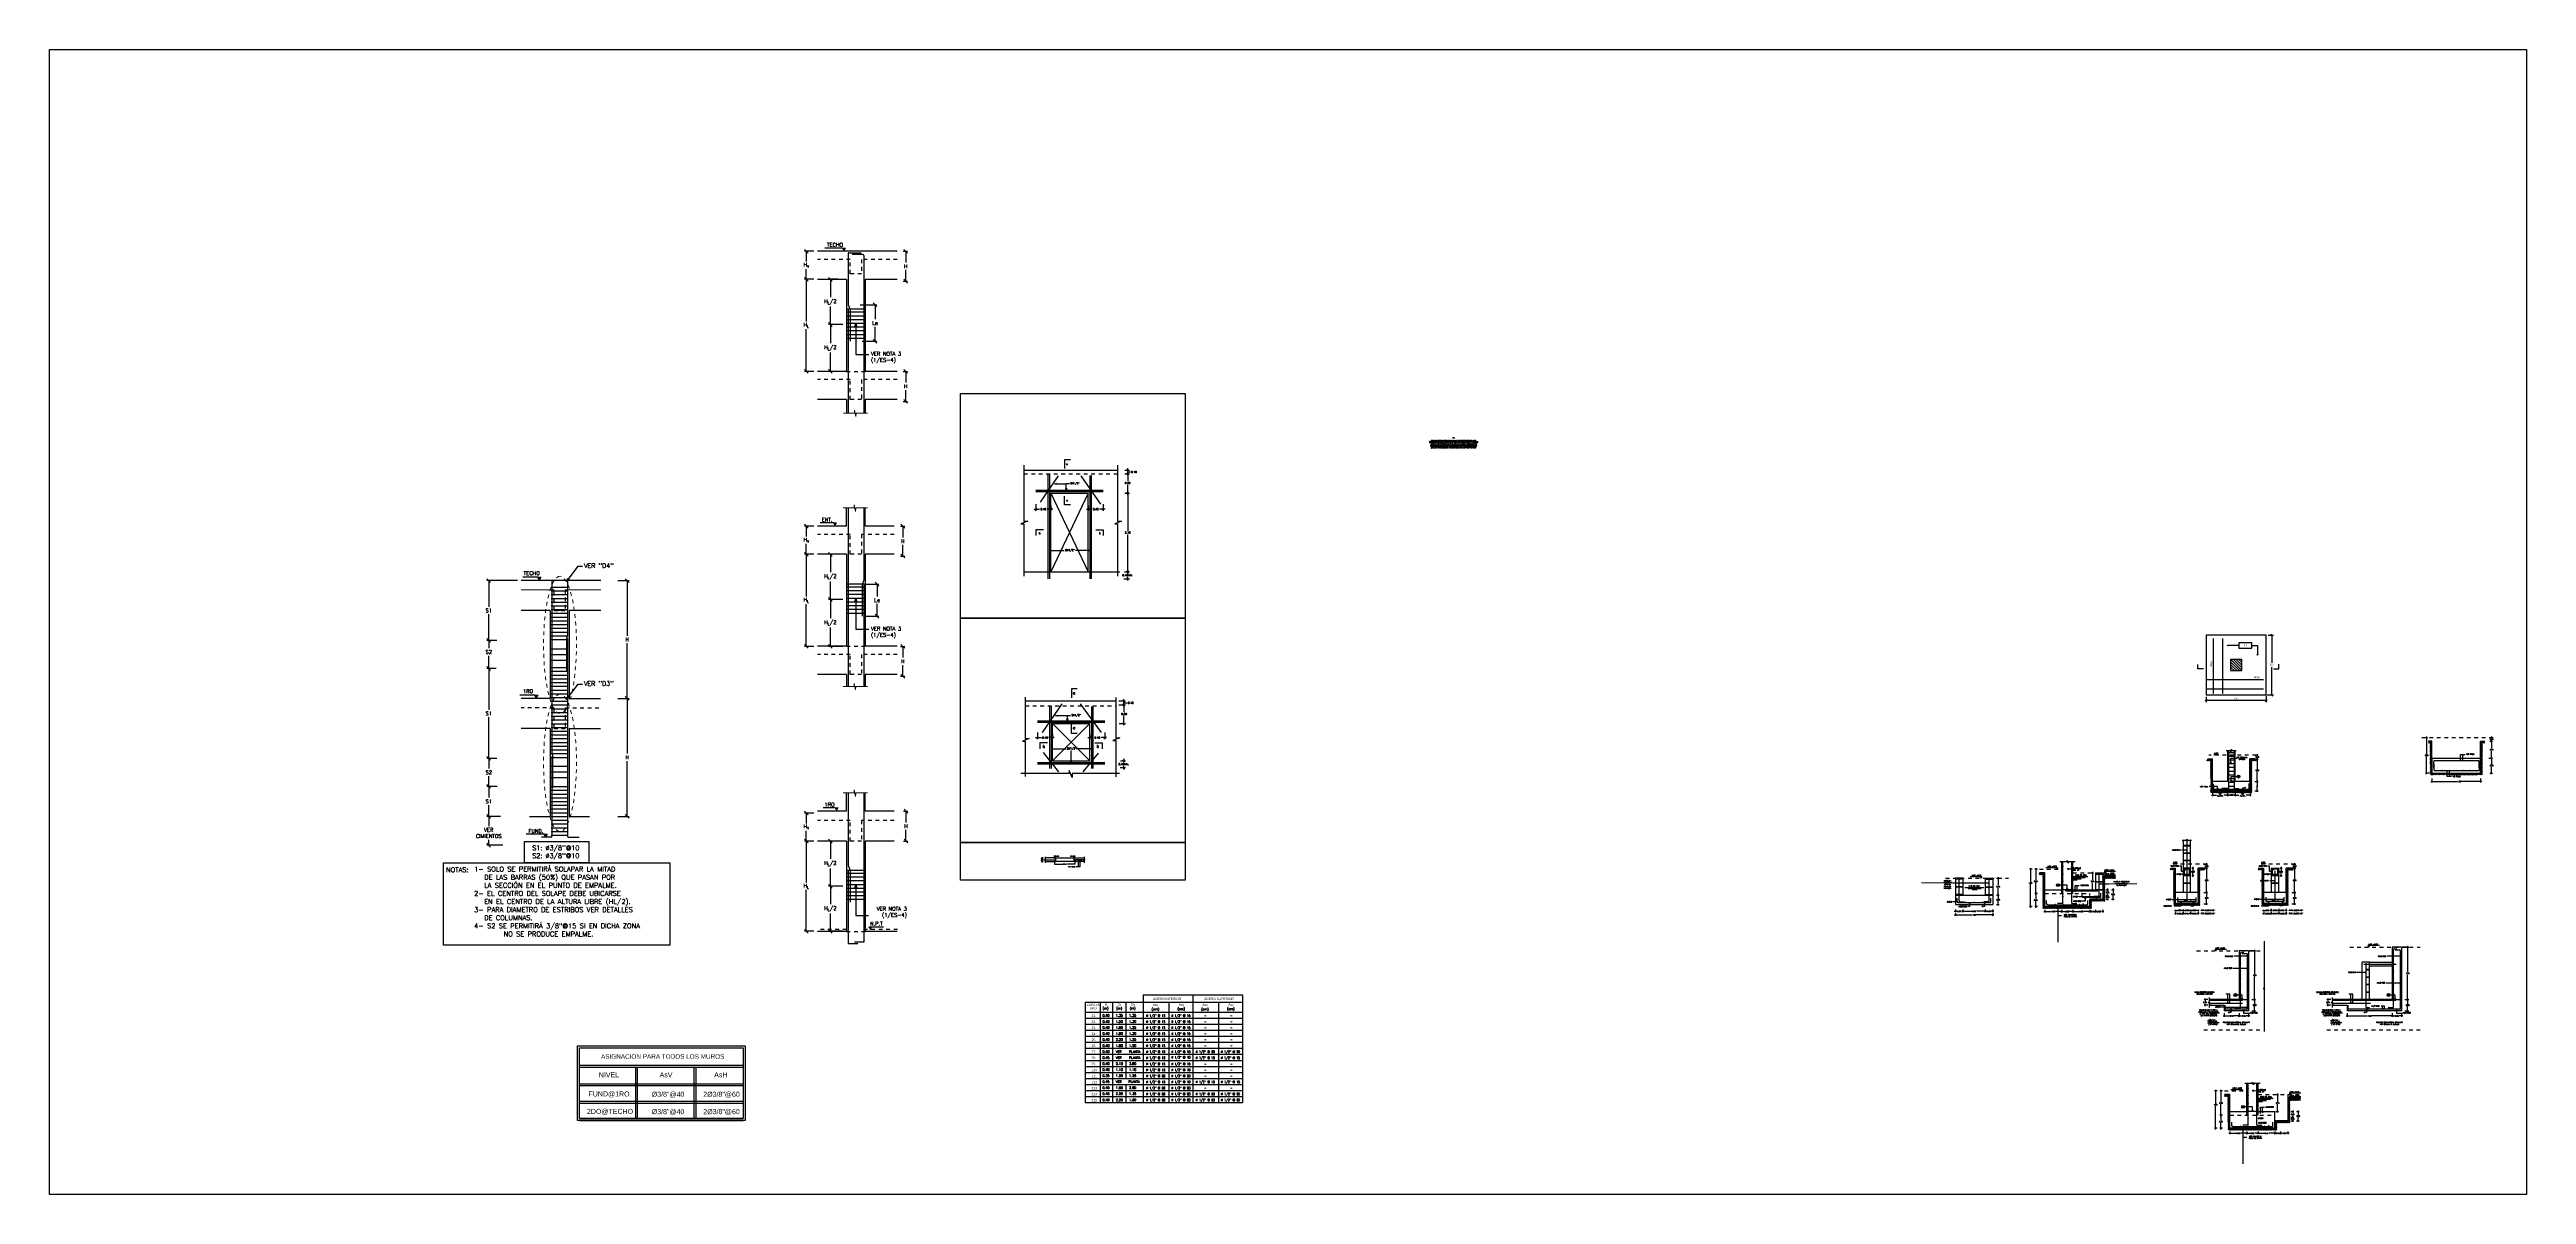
# Model space of a CAD drawing. Header units: metres. Extents: x -25 to 234, y -27 to 52.
# Drawn here: x 167.7 to 233.8, y -25.4 to 5.2 of the extents above; entities that cross this region are included whole.
import ezdxf
from ezdxf.enums import TextEntityAlignment as Align

# ---------------------------------------------------------------- set-up
doc = ezdxf.new("R2010")
doc.units = ezdxf.units.M
doc.header["$LTSCALE"] = 0.1
doc.header["$MEASUREMENT"] = 0
doc.header["$PDMODE"] = 66
for name, pattern in [('CONTINUA', [0]), ('DASHED', [0.75, 0.5, -0.25]), ('HIDDEN', [0.375, 0.25, -0.125]), ('HIDDEN2', [4.7625, 3.175, -1.5875])]:
    doc.linetypes.add(name, pattern=pattern)
for name, color, linetype in [('001-DIMTEXTO', 4, 'Continuous'), ('001-ZAPATAS', 6, 'Continuous'), ('ACERO', 5, 'Continuous'), ('BORDES', 7, 'Continuous'), ('Cimientos', 6, 'Continuous'), ('COLS.-VIGAS', 1, 'Continuous'), ('DETALLE', 3, 'Continuous'), ('DIMDETALLES', 4, 'Continuous'), ('DimText', 4, 'Continuous'), ('DIMTEXTO', 4, 'Continuous'), ('DIMZAPATA', 4, 'Continuous'), ('HACHTMUROS', 8, 'Continuous'), ('HATCH', 8, 'Continuous'), ('MALLA', 8, 'Continuous'), ('MURO', 7, 'Continuous'), ('MUROS', 7, 'Continuous'), ('MUROS Y COLUMNAS', 7, 'Continuous'), ('TEXTOS', 4, 'Continuous'), ('Vigas Perfil', 1, 'Continuous'), ('VIGAS-DINTELES', 1, 'Continuous'), ('VIGAS-LOSAS', 8, 'Continuous'), ('XREF1$0$MUROS', 1, 'Continuous')]:
    doc.layers.add(name, color=color, linetype=linetype)
doc.layers.add('BOVEDILLA', color=8, linetype='Continuous', lineweight=5)
doc.layers.add('V', color=2, linetype='Continuous', lineweight=9)
doc.styles.add('Arial', font='arial.ttf')
doc.styles.add('Romans', font='Romans.shx')
doc.styles.add('SIMPLEX', font='SIMPLEX', dxfattribs={"height": 0.2})
doc.styles.add('SMPLEX', font='simplex.shx')
doc.dimstyles.new('D-10', dxfattribs={"dimscale": 0.1, "dimtxt": 0.2, "dimasz": 0.2, "dimexe": 0.2, "dimexo": 0.2, "dimgap": 0.1, "dimtad": 0, "dimtih": 1, "dimtoh": 1, "dimzin": 0, "dimdsep": 46, "dimtxsty": 'SMPLEX', "dimblk1": 'OBLIQUE', "dimblk2": 'OBLIQUE', "dimsah": 1, "dimcen": 0.2, "dimclrd": 4, "dimclre": 4, "dimclrt": 4, "dimadec": 0, "dimazin": 0, "dimtfac": 1, "dimtmove": 0, "dimatfit": 3, "dimldrblk": 'OPEN30', "dimfxl": 0.5, "dimfxlon": 1, "dimtolj": 1, "dimtzin": 0, "dimarcsym": 0})
doc.dimstyles.new('D-15', dxfattribs={"dimscale": 0.15, "dimtxt": 0.2, "dimasz": 0.2, "dimexe": 0.18, "dimexo": 0.2, "dimgap": 0.1, "dimtad": 0, "dimtih": 1, "dimtoh": 1, "dimzin": 0, "dimdsep": 46, "dimtxsty": 'SMPLEX', "dimblk": 'OBLIQUE', "dimcen": 0.09, "dimdle": 0.2, "dimclrd": 4, "dimclre": 4, "dimclrt": 4, "dimadec": 0, "dimazin": 0, "dimtfac": 1, "dimtofl": 0, "dimtmove": 0, "dimatfit": 3, "dimldrblk": 'OPEN30', "dimfxl": 0.5, "dimfxlon": 1, "dimtolj": 1, "dimtzin": 0, "dimarcsym": 0})
doc.dimstyles.new('D-25', dxfattribs={"dimscale": 0.25, "dimtxt": 0.2, "dimasz": 0.2, "dimexe": 0.18, "dimexo": 0.2, "dimgap": 0.1, "dimtad": 0, "dimtih": 1, "dimtoh": 1, "dimzin": 0, "dimdsep": 46, "dimtxsty": 'SMPLEX', "dimblk": 'OBLIQUE', "dimcen": 0.09, "dimdle": 0.2, "dimclrd": 4, "dimclre": 4, "dimclrt": 4, "dimadec": 0, "dimazin": 0, "dimtfac": 1, "dimtofl": 0, "dimtmove": 0, "dimatfit": 3, "dimldrblk": 'OPEN30', "dimfxl": 1, "dimtolj": 1, "dimtzin": 0, "dimarcsym": 0})
doc.dimstyles.new('D-50', dxfattribs={"dimscale": 0.5, "dimtxt": 0.2, "dimasz": 0.2, "dimexe": 0.1, "dimexo": 0.2, "dimgap": 0.1, "dimtad": 0, "dimtih": 1, "dimtoh": 1, "dimzin": 0, "dimdsep": 46, "dimtxsty": 'SMPLEX', "dimblk1": 'OBLIQUE', "dimblk2": 'OBLIQUE', "dimsah": 1, "dimcen": 0.2, "dimclrd": 4, "dimclre": 4, "dimclrt": 4, "dimadec": 0, "dimazin": 0, "dimtfac": 1, "dimtmove": 1, "dimatfit": 3, "dimldrblk": 'OPEN30', "dimfxl": 0.1, "dimtolj": 1, "dimtzin": 0, "dimarcsym": 0})
doc.dimstyles.new('DIM-10', dxfattribs={"dimscale": 0.1, "dimtxt": 0.2, "dimasz": 0.2, "dimexe": 0.2, "dimexo": 0.2, "dimgap": 0.1, "dimtad": 0, "dimtih": 1, "dimtoh": 1, "dimzin": 0, "dimdsep": 46, "dimtxsty": 'SMPLEX', "dimblk": 'OBLIQUE', "dimcen": 0.2, "dimclrd": 4, "dimclre": 4, "dimclrt": 4, "dimadec": 0, "dimazin": 0, "dimtfac": 1, "dimtmove": 0, "dimatfit": 3, "dimldrblk": 'OPEN30', "dimfxl": 0.6, "dimfxlon": 1, "dimtolj": 1, "dimtzin": 0, "dimarcsym": 0})
doc.dimstyles.new('DIM-50', dxfattribs={"dimscale": 0.5, "dimtxt": 0.2, "dimasz": 0.2, "dimexe": 0.2, "dimexo": 0.2, "dimgap": 0.1, "dimtad": 0, "dimtih": 1, "dimtoh": 1, "dimzin": 0, "dimdsep": 46, "dimtxsty": 'SMPLEX', "dimblk1": 'OBLIQUE', "dimblk2": 'OBLIQUE', "dimsah": 1, "dimcen": 0.2, "dimclrd": 4, "dimclre": 4, "dimclrt": 4, "dimadec": 0, "dimazin": 0, "dimtfac": 1, "dimtmove": 0, "dimatfit": 3, "dimldrblk": 'OPEN30', "dimfxl": 0.2, "dimfxlon": 1, "dimtolj": 1, "dimtzin": 0, "dimarcsym": 0})
doc.dimstyles.new('DIM25', dxfattribs={"dimscale": 0.25, "dimtxt": 0.2, "dimasz": 0.2, "dimexe": 0.18, "dimexo": 0.0625, "dimgap": 0.1, "dimtad": 0, "dimtih": 1, "dimtoh": 1, "dimzin": 0, "dimdsep": 46, "dimtxsty": 'SIMPLEX', "dimblk": 'OBLIQUE', "dimcen": 0.09, "dimclrd": 4, "dimclre": 4, "dimclrt": 4, "dimadec": 0, "dimazin": 0, "dimtfac": 1, "dimtofl": 0, "dimtmove": 0, "dimatfit": 3, "dimfxl": 0.5, "dimfxlon": 1, "dimtolj": 1, "dimtzin": 0, "dimarcsym": 0})

# ---------------------------------------------------------------- blocks, each defined once
blk = doc.blocks.new('_Oblique')
at = {"color": 0, "linetype": 'ByBlock', "lineweight": -2}
blk.add_line((-0.5, -0.5), (0.5, 0.5), dxfattribs=at)
blk = doc.blocks.new('*D3')
at = {"layer": 'Defpoints', "color": 0, "ltscale": 0.08, "transparency": 16777216}
for p in [(196.34, -6.145), (196.342, -6.045), (196.465, -6.045)]:
    blk.add_point(p, dxfattribs=at)
at = {"layer": 'DIMDETALLES', "color": 4, "lineweight": -2, "ltscale": 0.08, "transparency": 16777216}
for p, q in [((196.39, -6.145), (196.51, -6.145)), ((196.392, -6.045), (196.51, -6.045)), ((196.465, -6.195), (196.465, -5.995)), ((196.465, -6.095), (196.487, -6.097)), ((196.487, -6.097), (196.537, -6.097))]:
    blk.add_line(p, q, dxfattribs=at)
at = {"layer": 'DIMDETALLES', "color": 4, "lineweight": -2, "ltscale": 0.08, "transparency": 16777216, "xscale": 0.05, "yscale": 0.05, "zscale": 0.05}
for p, rotation in [((196.465, -6.045), 90), ((196.465, -6.145), 270)]:
    blk.add_blockref('_Oblique', p, dxfattribs=dict(at, rotation=rotation))
at = {"layer": 'DIMDETALLES', "color": 4, "ltscale": 0.08, "transparency": 16777216, "insert": (196.633, -6.097), "char_height": 0.05, "attachment_point": 5, "style": 'SMPLEX'}
blk.add_mtext('\\A1;0.10', dxfattribs=at)
blk = doc.blocks.new('_Open30')
at = {"layer": 'DIMTEXTO', "color": 0, "lineweight": -2}
for p, q in [((-1, 0.27), (0, 0)), ((0, 0), (-1, -0.27)), ((0, 0), (-1, 0))]:
    blk.add_line(p, q, dxfattribs=at)
blk = doc.blocks.new('*D4')
at = {"layer": 'Defpoints', "color": 0, "ltscale": 0.08, "transparency": 16777216}
for p in [(196.34, -6.145), (196.34, -6.665), (196.465, -6.665)]:
    blk.add_point(p, dxfattribs=at)
at = {"layer": 'DIMDETALLES', "color": 4, "lineweight": -2, "ltscale": 0.08, "transparency": 16777216}
for p, q in [((196.39, -6.145), (196.51, -6.145)), ((196.465, -6.095), (196.465, -6.343)), ((196.465, -6.715), (196.465, -6.443)), ((196.39, -6.665), (196.51, -6.665))]:
    blk.add_line(p, q, dxfattribs=at)
at = {"layer": 'DIMDETALLES', "color": 4, "lineweight": -2, "ltscale": 0.08, "transparency": 16777216, "xscale": 0.05, "yscale": 0.05, "zscale": 0.05}
for p, rotation in [((196.465, -6.145), 90), ((196.465, -6.665), 270)]:
    blk.add_blockref('_Oblique', p, dxfattribs=dict(at, rotation=rotation))
at = {"layer": 'DIMDETALLES', "color": 4, "ltscale": 0.08, "transparency": 16777216, "insert": (196.465, -6.393), "char_height": 0.05, "attachment_point": 5, "style": 'SMPLEX'}
blk.add_mtext('\\A1;0.52', dxfattribs=at)
blk = doc.blocks.new('*D5')
at = {"layer": 'Defpoints', "color": 0, "ltscale": 0.08, "transparency": 16777216}
for p in [(195.413, -6.946), (195.813, -6.904), (195.813, -7.091)]:
    blk.add_point(p, dxfattribs=at)
at = {"layer": 'DIMDETALLES', "color": 4, "lineweight": -2, "ltscale": 0.08, "transparency": 16777216}
for p, q in [((195.363, -7.091), (195.511, -7.091)), ((195.413, -6.996), (195.413, -7.136)), ((195.863, -7.091), (195.714, -7.091)), ((195.813, -6.954), (195.813, -7.136))]:
    blk.add_line(p, q, dxfattribs=at)
at = {"layer": 'DIMDETALLES', "color": 4, "lineweight": -2, "ltscale": 0.08, "transparency": 16777216, "xscale": 0.05, "yscale": 0.05, "zscale": 0.05, "rotation": 180}
blk.add_blockref('_Oblique', (195.413, -7.091), dxfattribs=at)
at = {"layer": 'DIMDETALLES', "color": 4, "lineweight": -2, "ltscale": 0.08, "transparency": 16777216, "xscale": 0.05, "yscale": 0.05, "zscale": 0.05}
blk.add_blockref('_Oblique', (195.813, -7.091), dxfattribs=at)
at = {"layer": 'DIMDETALLES', "color": 4, "ltscale": 0.08, "transparency": 16777216, "insert": (195.613, -7.091), "char_height": 0.05, "attachment_point": 5, "style": 'SMPLEX'}
blk.add_mtext('\\A1;0.40', dxfattribs=at)
blk = doc.blocks.new('*D6')
at = {"layer": 'Defpoints', "color": 0, "ltscale": 0.08, "transparency": 16777216}
for p in [(194.013, -6.904), (194.013, -7.091), (194.413, -6.946)]:
    blk.add_point(p, dxfattribs=at)
at = {"layer": 'DIMDETALLES', "color": 4, "lineweight": -2, "ltscale": 0.08, "transparency": 16777216}
for p, q in [((193.963, -7.091), (194.111, -7.091)), ((194.013, -6.954), (194.013, -7.136)), ((194.463, -7.091), (194.314, -7.091)), ((194.413, -6.996), (194.413, -7.136))]:
    blk.add_line(p, q, dxfattribs=at)
at = {"layer": 'DIMDETALLES', "color": 4, "lineweight": -2, "ltscale": 0.08, "transparency": 16777216, "xscale": 0.05, "yscale": 0.05, "zscale": 0.05, "rotation": 180}
blk.add_blockref('_Oblique', (194.013, -7.091), dxfattribs=at)
at = {"layer": 'DIMDETALLES', "color": 4, "lineweight": -2, "ltscale": 0.08, "transparency": 16777216, "xscale": 0.05, "yscale": 0.05, "zscale": 0.05}
blk.add_blockref('_Oblique', (194.413, -7.091), dxfattribs=at)
at = {"layer": 'DIMDETALLES', "color": 4, "ltscale": 0.08, "transparency": 16777216, "insert": (194.213, -7.091), "char_height": 0.05, "attachment_point": 5, "style": 'SMPLEX'}
blk.add_mtext('\\A1;0.40', dxfattribs=at)
blk = doc.blocks.new('*D7')
at = {"layer": 'Defpoints', "color": 0, "ltscale": 0.08, "transparency": 16777216}
for p in [(196.34, -6.665), (196.328, -8.767), (196.465, -8.767)]:
    blk.add_point(p, dxfattribs=at)
at = {"layer": 'DIMDETALLES', "color": 4, "lineweight": -2, "ltscale": 0.08, "transparency": 16777216}
for p, q in [((196.465, -6.615), (196.465, -7.666)), ((196.39, -6.665), (196.51, -6.665)), ((196.465, -8.817), (196.465, -7.766)), ((196.378, -8.767), (196.51, -8.767))]:
    blk.add_line(p, q, dxfattribs=at)
at = {"layer": 'DIMDETALLES', "color": 4, "lineweight": -2, "ltscale": 0.08, "transparency": 16777216, "xscale": 0.05, "yscale": 0.05, "zscale": 0.05}
for p, rotation in [((196.465, -6.665), 90), ((196.465, -8.767), 270)]:
    blk.add_blockref('_Oblique', p, dxfattribs=dict(at, rotation=rotation))
at = {"layer": 'DIMDETALLES', "color": 4, "ltscale": 0.08, "transparency": 16777216, "insert": (196.465, -7.716), "char_height": 0.05, "attachment_point": 5, "style": 'SMPLEX'}
blk.add_mtext('\\A1;2.10', dxfattribs=at)
blk = doc.blocks.new('*D8')
at = {"layer": 'Defpoints', "color": 0, "ltscale": 5, "transparency": 16777216}
for p in [(196.314, -8.949), (196.328, -8.767), (196.465, -8.949)]:
    blk.add_point(p, dxfattribs=at)
at = {"layer": 'DIMDETALLES', "color": 4, "lineweight": -2, "ltscale": 5, "transparency": 16777216}
for p, q in [((196.364, -8.949), (196.51, -8.949)), ((196.378, -8.767), (196.51, -8.767)), ((196.465, -8.717), (196.465, -8.808)), ((196.465, -8.999), (196.465, -8.908))]:
    blk.add_line(p, q, dxfattribs=at)
at = {"layer": 'DIMDETALLES', "color": 4, "lineweight": -2, "ltscale": 5, "transparency": 16777216, "xscale": 0.05, "yscale": 0.05, "zscale": 0.05}
for p, rotation in [((196.465, -8.767), 90), ((196.465, -8.949), 270)]:
    blk.add_blockref('_Oblique', p, dxfattribs=dict(at, rotation=rotation))
at = {"layer": 'DIMDETALLES', "color": 4, "ltscale": 5, "transparency": 16777216, "insert": (196.465, -8.858), "char_height": 0.05, "attachment_point": 5, "style": 'SMPLEX'}
blk.add_mtext('\\A1;0.40Min.', dxfattribs=at)
blk = doc.blocks.new('*D9')
at = {"layer": 'Defpoints', "color": 0, "ltscale": 0.08, "transparency": 16777216}
for p in [(196.183, -12.214), (196.183, -12.319), (196.363, -12.214)]:
    blk.add_point(p, dxfattribs=at)
at = {"layer": 'MALLA', "color": 4, "lineweight": -2, "ltscale": 0.08, "transparency": 16777216}
for p, q in [((196.233, -12.214), (196.408, -12.214)), ((196.233, -12.319), (196.408, -12.319)), ((196.363, -12.369), (196.363, -12.164)), ((196.363, -12.267), (196.4, -12.267)), ((196.4, -12.267), (196.45, -12.267))]:
    blk.add_line(p, q, dxfattribs=at)
at = {"layer": 'MALLA', "color": 4, "lineweight": -2, "ltscale": 0.08, "transparency": 16777216, "xscale": 0.05, "yscale": 0.05, "zscale": 0.05}
for p, rotation in [((196.363, -12.214), 90), ((196.363, -12.319), 270)]:
    blk.add_blockref('_Oblique', p, dxfattribs=dict(at, rotation=rotation))
at = {"layer": 'MALLA', "color": 4, "ltscale": 0.08, "transparency": 16777216, "insert": (196.546, -12.267), "char_height": 0.05, "attachment_point": 5, "style": 'SMPLEX'}
blk.add_mtext('\\A1;0.10', dxfattribs=at)
blk = doc.blocks.new('*D10')
at = {"layer": 'Defpoints', "color": 0, "ltscale": 0.08, "transparency": 16777216}
for p in [(196.183, -12.319), (196.191, -12.815), (196.363, -12.815)]:
    blk.add_point(p, dxfattribs=at)
at = {"layer": 'MALLA', "color": 4, "lineweight": -2, "ltscale": 0.08, "transparency": 16777216}
for p, q in [((196.233, -12.319), (196.408, -12.319)), ((196.363, -12.269), (196.363, -12.513)), ((196.241, -12.815), (196.408, -12.815)), ((196.363, -12.865), (196.363, -12.613))]:
    blk.add_line(p, q, dxfattribs=at)
at = {"layer": 'MALLA', "color": 4, "lineweight": -2, "ltscale": 0.08, "transparency": 16777216, "xscale": 0.05, "yscale": 0.05, "zscale": 0.05}
for p, rotation in [((196.363, -12.319), 90), ((196.363, -12.815), 270)]:
    blk.add_blockref('_Oblique', p, dxfattribs=dict(at, rotation=rotation))
at = {"layer": 'MALLA', "color": 4, "ltscale": 0.08, "transparency": 16777216, "insert": (196.37, -12.563), "char_height": 0.05, "attachment_point": 5, "style": 'SMPLEX'}
blk.add_mtext('\\A1;0.50', dxfattribs=at)
blk = doc.blocks.new('*D11')
at = {"layer": 'Defpoints', "color": 0, "ltscale": 0.08, "transparency": 16777216}
for p in [(195.453, -13.05), (195.853, -13.007), (195.853, -13.195)]:
    blk.add_point(p, dxfattribs=at)
at = {"layer": 'MALLA', "color": 4, "lineweight": -2, "ltscale": 0.08, "transparency": 16777216}
for p, q in [((195.403, -13.195), (195.552, -13.195)), ((195.453, -13.1), (195.453, -13.24)), ((195.903, -13.195), (195.754, -13.195)), ((195.853, -13.057), (195.853, -13.24))]:
    blk.add_line(p, q, dxfattribs=at)
at = {"layer": 'MALLA', "color": 4, "lineweight": -2, "ltscale": 0.08, "transparency": 16777216, "xscale": 0.05, "yscale": 0.05, "zscale": 0.05, "rotation": 180}
blk.add_blockref('_Oblique', (195.453, -13.195), dxfattribs=at)
at = {"layer": 'MALLA', "color": 4, "lineweight": -2, "ltscale": 0.08, "transparency": 16777216, "xscale": 0.05, "yscale": 0.05, "zscale": 0.05}
blk.add_blockref('_Oblique', (195.853, -13.195), dxfattribs=at)
at = {"layer": 'MALLA', "color": 4, "ltscale": 0.08, "transparency": 16777216, "insert": (195.653, -13.195), "char_height": 0.05, "attachment_point": 5, "style": 'SMPLEX'}
blk.add_mtext('\\A1;0.40', dxfattribs=at)
blk = doc.blocks.new('*D12')
at = {"layer": 'Defpoints', "color": 0, "ltscale": 0.08, "transparency": 16777216}
for p in [(194.053, -13.007), (194.053, -13.195), (194.453, -13.05)]:
    blk.add_point(p, dxfattribs=at)
at = {"layer": 'MALLA', "color": 4, "lineweight": -2, "ltscale": 0.08, "transparency": 16777216}
for p, q in [((194.003, -13.195), (194.152, -13.195)), ((194.053, -13.057), (194.053, -13.24)), ((194.503, -13.195), (194.354, -13.195)), ((194.453, -13.1), (194.453, -13.24))]:
    blk.add_line(p, q, dxfattribs=at)
at = {"layer": 'MALLA', "color": 4, "lineweight": -2, "ltscale": 0.08, "transparency": 16777216, "xscale": 0.05, "yscale": 0.05, "zscale": 0.05, "rotation": 180}
blk.add_blockref('_Oblique', (194.053, -13.195), dxfattribs=at)
at = {"layer": 'MALLA', "color": 4, "lineweight": -2, "ltscale": 0.08, "transparency": 16777216, "xscale": 0.05, "yscale": 0.05, "zscale": 0.05}
blk.add_blockref('_Oblique', (194.453, -13.195), dxfattribs=at)
at = {"layer": 'MALLA', "color": 4, "ltscale": 0.08, "transparency": 16777216, "insert": (194.253, -13.195), "char_height": 0.05, "attachment_point": 5, "style": 'SMPLEX'}
blk.add_mtext('\\A1;0.40', dxfattribs=at)
blk = doc.blocks.new('*D13')
at = {"layer": 'Defpoints', "color": 0, "ltscale": 5, "transparency": 16777216}
for p in [(196.226, -13.815), (196.212, -13.997), (196.363, -13.997)]:
    blk.add_point(p, dxfattribs=at)
at = {"layer": 'DIMTEXTO', "color": 4, "lineweight": -2, "ltscale": 5, "transparency": 16777216}
for p, q in [((196.276, -13.815), (196.408, -13.815)), ((196.363, -13.765), (196.363, -13.856)), ((196.262, -13.997), (196.408, -13.997)), ((196.363, -14.047), (196.363, -13.956))]:
    blk.add_line(p, q, dxfattribs=at)
at = {"layer": 'DIMTEXTO', "color": 4, "lineweight": -2, "ltscale": 5, "transparency": 16777216, "xscale": 0.05, "yscale": 0.05, "zscale": 0.05}
for p, rotation in [((196.363, -13.815), 90), ((196.363, -13.997), 270)]:
    blk.add_blockref('_Oblique', p, dxfattribs=dict(at, rotation=rotation))
at = {"layer": 'DIMTEXTO', "color": 4, "ltscale": 5, "transparency": 16777216, "insert": (196.363, -13.906), "char_height": 0.05, "attachment_point": 5, "style": 'SMPLEX'}
blk.add_mtext('\\A1;0.40Min.', dxfattribs=at)
blk = doc.blocks.new('*D14')
at = {"layer": 'Defpoints', "color": 0, "ltscale": 0.08, "transparency": 16777216}
for p in [(195.025, -16.363), (195.025, -16.408), (195.053, -16.445)]:
    blk.add_point(p, dxfattribs=at)
at = {"layer": 'DIMTEXTO', "color": 4, "lineweight": -2, "ltscale": 0.08, "transparency": 16777216}
for p, q in [((195.025, -16.363), (195.005, -16.363)), ((195.025, -16.388), (195.025, -16.343)), ((195.053, -16.363), (195.025, -16.363)), ((195.053, -16.423), (195.053, -16.343))]:
    blk.add_line(p, q, dxfattribs=at)
at = {"layer": 'DIMTEXTO', "color": 4, "lineweight": -2, "ltscale": 0.08, "transparency": 16777216, "xscale": 0.02, "yscale": 0.02, "zscale": 0.02, "rotation": 180}
blk.add_blockref('_Oblique', (195.025, -16.363), dxfattribs=at)
at = {"layer": 'DIMTEXTO', "color": 4, "lineweight": -2, "ltscale": 0.08, "transparency": 16777216, "xscale": 0.02, "yscale": 0.02, "zscale": 0.02}
blk.add_blockref('_Oblique', (195.053, -16.363), dxfattribs=at)
at = {"layer": 'DIMTEXTO', "color": 4, "ltscale": 0.08, "transparency": 16777216, "insert": (194.964, -16.363), "char_height": 0.02, "attachment_point": 5, "style": 'SMPLEX'}
blk.add_mtext('\\A1;0.05 ', dxfattribs=at)
blk = doc.blocks.new('*D15')
at = {"layer": 'Defpoints', "color": 0, "ltscale": 0.08, "transparency": 16777216}
for p in [(194.513, -16.445), (194.54, -16.363), (194.54, -16.408)]:
    blk.add_point(p, dxfattribs=at)
at = {"layer": 'DIMTEXTO', "color": 4, "lineweight": -2, "ltscale": 0.08, "transparency": 16777216}
for p, q in [((194.513, -16.423), (194.513, -16.343)), ((194.513, -16.363), (194.54, -16.363)), ((194.54, -16.388), (194.54, -16.343)), ((194.54, -16.363), (194.56, -16.363))]:
    blk.add_line(p, q, dxfattribs=at)
at = {"layer": 'DIMTEXTO', "color": 4, "lineweight": -2, "ltscale": 0.08, "transparency": 16777216, "xscale": 0.02, "yscale": 0.02, "zscale": 0.02, "rotation": 180}
blk.add_blockref('_Oblique', (194.513, -16.363), dxfattribs=at)
at = {"layer": 'DIMTEXTO', "color": 4, "lineweight": -2, "ltscale": 0.08, "transparency": 16777216, "xscale": 0.02, "yscale": 0.02, "zscale": 0.02}
blk.add_blockref('_Oblique', (194.54, -16.363), dxfattribs=at)
at = {"layer": 'DIMTEXTO', "color": 4, "ltscale": 0.08, "transparency": 16777216, "insert": (194.601, -16.363), "char_height": 0.02, "attachment_point": 5, "style": 'SMPLEX'}
blk.add_mtext('\\A1;0.05 ', dxfattribs=at)
blk = doc.blocks.new('*D16')
at = {"layer": 'Defpoints', "color": 0, "ltscale": 0.08, "transparency": 16777216}
for p in [(194.18, -16.508), (194.223, -16.508), (194.225, -16.458)]:
    blk.add_point(p, dxfattribs=at)
at = {"layer": 'DIMTEXTO', "color": 4, "lineweight": -2, "ltscale": 0.08, "transparency": 16777216}
for p, q in [((194.205, -16.458), (194.16, -16.458)), ((194.203, -16.508), (194.16, -16.508)), ((194.18, -16.458), (194.18, -16.438)), ((194.18, -16.458), (194.18, -16.463)), ((194.18, -16.508), (194.18, -16.503)), ((194.18, -16.508), (194.18, -16.528))]:
    blk.add_line(p, q, dxfattribs=at)
at = {"layer": 'DIMTEXTO', "color": 4, "lineweight": -2, "ltscale": 0.08, "transparency": 16777216, "xscale": 0.02, "yscale": 0.02, "zscale": 0.02}
for p, rotation in [((194.18, -16.458), 270), ((194.18, -16.508), 90)]:
    blk.add_blockref('_Oblique', p, dxfattribs=dict(at, rotation=rotation))
at = {"layer": 'DIMTEXTO', "color": 4, "ltscale": 0.08, "transparency": 16777216, "insert": (194.18, -16.483), "char_height": 0.02, "attachment_point": 5, "style": 'SMPLEX'}
blk.add_mtext('\\A1;0.05', dxfattribs=at)
blk = doc.blocks.new('*D17')
at = {"layer": 'Defpoints', "color": 0, "ltscale": 0.08, "transparency": 16777216}
for p in [(194.18, -16.458), (194.225, -16.408), (194.225, -16.458)]:
    blk.add_point(p, dxfattribs=at)
at = {"layer": 'DIMTEXTO', "color": 4, "lineweight": -2, "ltscale": 0.08, "transparency": 16777216}
for p, q in [((194.205, -16.408), (194.16, -16.408)), ((194.205, -16.458), (194.16, -16.458)), ((194.18, -16.408), (194.18, -16.388)), ((194.18, -16.408), (194.18, -16.413)), ((194.18, -16.458), (194.18, -16.453)), ((194.18, -16.458), (194.18, -16.478))]:
    blk.add_line(p, q, dxfattribs=at)
at = {"layer": 'DIMTEXTO', "color": 4, "lineweight": -2, "ltscale": 0.08, "transparency": 16777216, "xscale": 0.02, "yscale": 0.02, "zscale": 0.02}
for p, rotation in [((194.18, -16.408), 270), ((194.18, -16.458), 90)]:
    blk.add_blockref('_Oblique', p, dxfattribs=dict(at, rotation=rotation))
at = {"layer": 'DIMTEXTO', "color": 4, "ltscale": 0.08, "transparency": 16777216, "insert": (194.18, -16.433), "char_height": 0.02, "attachment_point": 5, "style": 'SMPLEX'}
blk.add_mtext('\\A1;0.05', dxfattribs=at)
blk = doc.blocks.new('*D84')
at = {"layer": 'Defpoints', "color": 0, "transparency": 16777216}
for p in [(226.55, -13.664), (226.55, -13.766), (226.644, -13.664)]:
    blk.add_point(p, dxfattribs=at)
at = {"layer": 'DIMTEXTO', "color": 4, "lineweight": -2, "transparency": 16777216}
for p, q in [((226.58, -13.664), (226.671, -13.664)), ((226.58, -13.766), (226.671, -13.766)), ((226.644, -13.634), (226.644, -13.685)), ((226.644, -13.796), (226.644, -13.745))]:
    blk.add_line(p, q, dxfattribs=at)
at = {"layer": 'DIMTEXTO', "color": 4, "lineweight": -2, "transparency": 16777216, "xscale": 0.03, "yscale": 0.03, "zscale": 0.03}
for p, rotation in [((226.644, -13.664), 90), ((226.644, -13.766), 270)]:
    blk.add_blockref('_Oblique', p, dxfattribs=dict(at, rotation=rotation))
at = {"layer": 'DIMTEXTO', "color": 4, "transparency": 16777216, "insert": (226.644, -13.715), "char_height": 0.03, "attachment_point": 5, "style": 'SMPLEX'}
blk.add_mtext('\\A1;0.10', dxfattribs=at)
blk = doc.blocks.new('*D85')
at = {"layer": 'Defpoints', "color": 0, "transparency": 16777216}
for p in [(226.55, -13.766), (226.644, -13.766), (226.55, -14.366)]:
    blk.add_point(p, dxfattribs=at)
at = {"layer": 'DIMTEXTO', "color": 4, "lineweight": -2, "transparency": 16777216}
for p, q in [((226.58, -13.766), (226.671, -13.766)), ((226.644, -13.736), (226.644, -14.036)), ((226.58, -14.366), (226.671, -14.366)), ((226.644, -14.396), (226.644, -14.096))]:
    blk.add_line(p, q, dxfattribs=at)
at = {"layer": 'DIMTEXTO', "color": 4, "lineweight": -2, "transparency": 16777216, "xscale": 0.03, "yscale": 0.03, "zscale": 0.03}
for p, rotation in [((226.644, -13.766), 90), ((226.644, -14.366), 270)]:
    blk.add_blockref('_Oblique', p, dxfattribs=dict(at, rotation=rotation))
at = {"layer": 'DIMTEXTO', "color": 4, "transparency": 16777216, "insert": (226.644, -14.066), "char_height": 0.03, "attachment_point": 5, "style": 'SMPLEX'}
blk.add_mtext('\\A1;0.60', dxfattribs=at)
blk = doc.blocks.new('*D86')
at = {"layer": 'Defpoints', "color": 0, "transparency": 16777216}
for p in [(226.261, -14.616), (226.311, -14.594), (226.311, -14.616)]:
    blk.add_point(p, dxfattribs=at)
at = {"layer": 'DIMTEXTO', "color": 4, "lineweight": -2, "transparency": 16777216}
for p, q in [((226.261, -14.594), (226.261, -14.534)), ((226.261, -14.534), (226.291, -14.534)), ((226.281, -14.594), (226.234, -14.594)), ((226.281, -14.616), (226.234, -14.616)), ((226.261, -14.616), (226.261, -14.646))]:
    blk.add_line(p, q, dxfattribs=at)
at = {"layer": 'DIMTEXTO', "color": 4, "lineweight": -2, "transparency": 16777216, "xscale": 0.03, "yscale": 0.03, "zscale": 0.03}
for p, rotation in [((226.261, -14.594), 270), ((226.261, -14.616), 90)]:
    blk.add_blockref('_Oblique', p, dxfattribs=dict(at, rotation=rotation))
at = {"layer": 'DIMTEXTO', "color": 4, "transparency": 16777216, "insert": (226.316, -14.534), "char_height": 0.03, "attachment_point": 5, "style": 'SMPLEX'}
blk.add_mtext('\\A1;R', dxfattribs=at)
blk = doc.blocks.new('*D87')
at = {"layer": 'Defpoints', "color": 0, "transparency": 16777216}
for p in [(226.55, -14.366), (226.55, -14.616), (226.644, -14.616)]:
    blk.add_point(p, dxfattribs=at)
at = {"layer": 'DIMTEXTO', "color": 4, "lineweight": -2, "transparency": 16777216}
for p, q in [((226.58, -14.366), (226.671, -14.366)), ((226.644, -14.336), (226.644, -14.461)), ((226.644, -14.646), (226.644, -14.521)), ((226.58, -14.616), (226.671, -14.616))]:
    blk.add_line(p, q, dxfattribs=at)
at = {"layer": 'DIMTEXTO', "color": 4, "lineweight": -2, "transparency": 16777216, "xscale": 0.03, "yscale": 0.03, "zscale": 0.03}
for p, rotation in [((226.644, -14.366), 90), ((226.644, -14.616), 270)]:
    blk.add_blockref('_Oblique', p, dxfattribs=dict(at, rotation=rotation))
at = {"layer": 'DIMTEXTO', "color": 4, "transparency": 16777216, "insert": (226.644, -14.491), "char_height": 0.03, "attachment_point": 5, "style": 'SMPLEX'}
blk.add_mtext('\\A1;H', dxfattribs=at)
blk = doc.blocks.new('*D102')
at = {"layer": 'Defpoints', "color": 0, "transparency": 16777216}
for p in [(225.45, -14.624), (225.849, -14.616), (225.849, -14.728)]:
    blk.add_point(p, dxfattribs=at)
at = {"layer": 'DIMTEXTO', "color": 4, "lineweight": -2, "transparency": 16777216}
for p, q in [((225.42, -14.728), (225.552, -14.728)), ((225.45, -14.654), (225.45, -14.755)), ((225.879, -14.728), (225.747, -14.728)), ((225.849, -14.653), (225.849, -14.755))]:
    blk.add_line(p, q, dxfattribs=at)
at = {"layer": 'DIMTEXTO', "color": 4, "lineweight": -2, "transparency": 16777216, "xscale": 0.03, "yscale": 0.03, "zscale": 0.03, "rotation": 180}
blk.add_blockref('_Oblique', (225.45, -14.728), dxfattribs=at)
at = {"layer": 'DIMTEXTO', "color": 4, "lineweight": -2, "transparency": 16777216, "xscale": 0.03, "yscale": 0.03, "zscale": 0.03}
blk.add_blockref('_Oblique', (225.849, -14.728), dxfattribs=at)
at = {"layer": 'DIMTEXTO', "color": 4, "transparency": 16777216, "insert": (225.65, -14.728), "char_height": 0.03, "attachment_point": 5, "style": 'SMPLEX'}
blk.add_mtext('\\A1;VER\\PPLANTA', dxfattribs=at)
blk = doc.blocks.new('*D103')
at = {"layer": 'Defpoints', "color": 0, "transparency": 16777216}
for p in [(225.849, -14.616), (226.049, -14.619), (226.049, -14.728)]:
    blk.add_point(p, dxfattribs=at)
at = {"layer": 'DIMTEXTO', "color": 4, "lineweight": -2, "transparency": 16777216}
for p, q in [((225.819, -14.728), (225.889, -14.728)), ((225.849, -14.653), (225.849, -14.755)), ((226.079, -14.728), (226.01, -14.728)), ((226.049, -14.653), (226.049, -14.755))]:
    blk.add_line(p, q, dxfattribs=at)
at = {"layer": 'DIMTEXTO', "color": 4, "lineweight": -2, "transparency": 16777216, "xscale": 0.03, "yscale": 0.03, "zscale": 0.03, "rotation": 180}
blk.add_blockref('_Oblique', (225.849, -14.728), dxfattribs=at)
at = {"layer": 'DIMTEXTO', "color": 4, "lineweight": -2, "transparency": 16777216, "xscale": 0.03, "yscale": 0.03, "zscale": 0.03}
blk.add_blockref('_Oblique', (226.049, -14.728), dxfattribs=at)
at = {"layer": 'DIMTEXTO', "color": 4, "transparency": 16777216, "insert": (225.949, -14.728), "char_height": 0.03, "attachment_point": 5, "style": 'SMPLEX'}
blk.add_mtext('\\A1;0.20', dxfattribs=at)
blk = doc.blocks.new('*D104')
at = {"layer": 'Defpoints', "color": 0, "transparency": 16777216}
for p in [(226.049, -14.619), (226.45, -14.63), (226.45, -14.728)]:
    blk.add_point(p, dxfattribs=at)
at = {"layer": 'DIMTEXTO', "color": 4, "lineweight": -2, "transparency": 16777216}
for p, q in [((226.019, -14.728), (226.152, -14.728)), ((226.049, -14.653), (226.049, -14.755)), ((226.48, -14.728), (226.348, -14.728)), ((226.45, -14.66), (226.45, -14.755))]:
    blk.add_line(p, q, dxfattribs=at)
at = {"layer": 'DIMTEXTO', "color": 4, "lineweight": -2, "transparency": 16777216, "xscale": 0.03, "yscale": 0.03, "zscale": 0.03, "rotation": 180}
blk.add_blockref('_Oblique', (226.049, -14.728), dxfattribs=at)
at = {"layer": 'DIMTEXTO', "color": 4, "lineweight": -2, "transparency": 16777216, "xscale": 0.03, "yscale": 0.03, "zscale": 0.03}
blk.add_blockref('_Oblique', (226.45, -14.728), dxfattribs=at)
at = {"layer": 'DIMTEXTO', "color": 4, "transparency": 16777216, "insert": (226.25, -14.728), "char_height": 0.03, "attachment_point": 5, "style": 'SMPLEX'}
blk.add_mtext('\\A1;VER\\PPLANTA', dxfattribs=at)
blk = doc.blocks.new('*D88')
at = {"layer": 'Defpoints', "color": 0, "transparency": 16777216}
for p in [(225.063, -16.68), (225.29, -16.68), (225.188, -17.331)]:
    blk.add_point(p, dxfattribs=at)
at = {"layer": 'DIMTEXTO', "color": 4, "lineweight": -2, "transparency": 16777216}
for p, q in [((225.215, -16.68), (225.317, -16.68)), ((225.29, -16.65), (225.29, -16.975)), ((225.29, -17.361), (225.29, -17.035)), ((225.218, -17.331), (225.317, -17.331))]:
    blk.add_line(p, q, dxfattribs=at)
at = {"layer": 'DIMTEXTO', "color": 4, "lineweight": -2, "transparency": 16777216, "xscale": 0.03, "yscale": 0.03, "zscale": 0.03}
for p, rotation in [((225.29, -16.68), 90), ((225.29, -17.331), 270)]:
    blk.add_blockref('_Oblique', p, dxfattribs=dict(at, rotation=rotation))
at = {"layer": 'DIMTEXTO', "color": 4, "transparency": 16777216, "insert": (225.29, -17.005), "char_height": 0.03, "attachment_point": 5, "style": 'SMPLEX'}
blk.add_mtext('\\A1;0.65', dxfattribs=at)
blk = doc.blocks.new('*D89')
at = {"layer": 'Defpoints', "color": 0, "transparency": 16777216}
for p in [(224.884, -17.581), (224.884, -17.631), (224.939, -17.631)]:
    blk.add_point(p, dxfattribs=at)
at = {"layer": 'DIMTEXTO', "color": 4, "lineweight": -2, "transparency": 16777216}
for p, q in [((224.939, -17.694), (224.909, -17.694)), ((224.914, -17.581), (224.966, -17.581)), ((224.914, -17.631), (224.966, -17.631)), ((224.939, -17.551), (224.939, -17.631)), ((224.939, -17.631), (224.939, -17.694))]:
    blk.add_line(p, q, dxfattribs=at)
at = {"layer": 'DIMTEXTO', "color": 4, "lineweight": -2, "transparency": 16777216, "xscale": 0.03, "yscale": 0.03, "zscale": 0.03}
for p, rotation in [((224.939, -17.581), 90), ((224.939, -17.631), 270)]:
    blk.add_blockref('_Oblique', p, dxfattribs=dict(at, rotation=rotation))
at = {"layer": 'DIMTEXTO', "color": 4, "transparency": 16777216, "insert": (224.884, -17.694), "char_height": 0.03, "attachment_point": 5, "style": 'SMPLEX'}
blk.add_mtext('\\A1;R', dxfattribs=at)
blk = doc.blocks.new('*D90')
at = {"layer": 'Defpoints', "color": 0, "transparency": 16777216}
for p in [(225.188, -17.331), (225.188, -17.631), (225.29, -17.631)]:
    blk.add_point(p, dxfattribs=at)
at = {"layer": 'DIMTEXTO', "color": 4, "lineweight": -2, "transparency": 16777216}
for p, q in [((225.218, -17.331), (225.317, -17.331)), ((225.218, -17.631), (225.317, -17.631)), ((225.29, -17.301), (225.29, -17.451)), ((225.29, -17.661), (225.29, -17.511))]:
    blk.add_line(p, q, dxfattribs=at)
at = {"layer": 'DIMTEXTO', "color": 4, "lineweight": -2, "transparency": 16777216, "xscale": 0.03, "yscale": 0.03, "zscale": 0.03}
for p, rotation in [((225.29, -17.331), 90), ((225.29, -17.631), 270)]:
    blk.add_blockref('_Oblique', p, dxfattribs=dict(at, rotation=rotation))
at = {"layer": 'DIMTEXTO', "color": 4, "transparency": 16777216, "insert": (225.29, -17.481), "char_height": 0.03, "attachment_point": 5, "style": 'SMPLEX'}
blk.add_mtext('\\A1;0.30', dxfattribs=at)
blk = doc.blocks.new('*D91')
at = {"layer": 'Defpoints', "color": 0, "transparency": 16777216}
for p in [(224.463, -17.788), (224.663, -17.792), (224.663, -17.81)]:
    blk.add_point(p, dxfattribs=at)
at = {"layer": 'DIMTEXTO', "color": 4, "lineweight": -2, "transparency": 16777216}
for p, q in [((224.433, -17.81), (224.502, -17.81)), ((224.463, -17.81), (224.463, -17.837)), ((224.693, -17.81), (224.623, -17.81)), ((224.663, -17.81), (224.663, -17.837))]:
    blk.add_line(p, q, dxfattribs=at)
at = {"layer": 'DIMTEXTO', "color": 4, "lineweight": -2, "transparency": 16777216, "xscale": 0.03, "yscale": 0.03, "zscale": 0.03, "rotation": 180}
blk.add_blockref('_Oblique', (224.463, -17.81), dxfattribs=at)
at = {"layer": 'DIMTEXTO', "color": 4, "lineweight": -2, "transparency": 16777216, "xscale": 0.03, "yscale": 0.03, "zscale": 0.03}
blk.add_blockref('_Oblique', (224.663, -17.81), dxfattribs=at)
at = {"layer": 'DIMTEXTO', "color": 4, "transparency": 16777216, "insert": (224.563, -17.81), "char_height": 0.03, "attachment_point": 5, "style": 'SMPLEX'}
blk.add_mtext('\\A1;0.20', dxfattribs=at)
blk = doc.blocks.new('*D92')
at = {"layer": 'Defpoints', "color": 0, "transparency": 16777216}
for p in [(224.863, -17.792), (225.063, -17.79), (225.063, -17.81)]:
    blk.add_point(p, dxfattribs=at)
at = {"layer": 'DIMTEXTO', "color": 4, "lineweight": -2, "transparency": 16777216}
for p, q in [((224.833, -17.81), (224.902, -17.81)), ((224.863, -17.81), (224.863, -17.837)), ((225.093, -17.81), (225.023, -17.81)), ((225.063, -17.81), (225.063, -17.837))]:
    blk.add_line(p, q, dxfattribs=at)
at = {"layer": 'DIMTEXTO', "color": 4, "lineweight": -2, "transparency": 16777216, "xscale": 0.03, "yscale": 0.03, "zscale": 0.03, "rotation": 180}
blk.add_blockref('_Oblique', (224.863, -17.81), dxfattribs=at)
at = {"layer": 'DIMTEXTO', "color": 4, "lineweight": -2, "transparency": 16777216, "xscale": 0.03, "yscale": 0.03, "zscale": 0.03}
blk.add_blockref('_Oblique', (225.063, -17.81), dxfattribs=at)
at = {"layer": 'DIMTEXTO', "color": 4, "transparency": 16777216, "insert": (224.963, -17.81), "char_height": 0.03, "attachment_point": 5, "style": 'SMPLEX'}
blk.add_mtext('\\A1;0.20', dxfattribs=at)
blk = doc.blocks.new('*D93')
at = {"layer": 'Defpoints', "color": 0, "transparency": 16777216}
for p in [(224.663, -17.788), (224.863, -17.792), (224.863, -17.81)]:
    blk.add_point(p, dxfattribs=at)
at = {"layer": 'DIMTEXTO', "color": 4, "lineweight": -2, "transparency": 16777216}
for p, q in [((224.633, -17.81), (224.702, -17.81)), ((224.663, -17.81), (224.663, -17.837)), ((224.893, -17.81), (224.823, -17.81)), ((224.863, -17.81), (224.863, -17.837))]:
    blk.add_line(p, q, dxfattribs=at)
at = {"layer": 'DIMTEXTO', "color": 4, "lineweight": -2, "transparency": 16777216, "xscale": 0.03, "yscale": 0.03, "zscale": 0.03, "rotation": 180}
blk.add_blockref('_Oblique', (224.663, -17.81), dxfattribs=at)
at = {"layer": 'DIMTEXTO', "color": 4, "lineweight": -2, "transparency": 16777216, "xscale": 0.03, "yscale": 0.03, "zscale": 0.03}
blk.add_blockref('_Oblique', (224.863, -17.81), dxfattribs=at)
at = {"layer": 'DIMTEXTO', "color": 4, "transparency": 16777216, "insert": (224.763, -17.81), "char_height": 0.03, "attachment_point": 5, "style": 'SMPLEX'}
blk.add_mtext('\\A1;0.20', dxfattribs=at)
blk = doc.blocks.new('*D94')
at = {"layer": 'Defpoints', "color": 0, "transparency": 16777216}
for p in [(224.463, -17.826), (224.663, -17.829), (224.663, -17.897)]:
    blk.add_point(p, dxfattribs=at)
at = {"layer": 'DIMTEXTO', "color": 4, "lineweight": -2, "transparency": 16777216}
for p, q in [((224.463, -17.856), (224.463, -17.924)), ((224.663, -17.859), (224.663, -17.924)), ((224.433, -17.897), (224.488, -17.897)), ((224.693, -17.897), (224.638, -17.897))]:
    blk.add_line(p, q, dxfattribs=at)
at = {"layer": 'DIMTEXTO', "color": 4, "lineweight": -2, "transparency": 16777216, "xscale": 0.03, "yscale": 0.03, "zscale": 0.03, "rotation": 180}
blk.add_blockref('_Oblique', (224.463, -17.897), dxfattribs=at)
at = {"layer": 'DIMTEXTO', "color": 4, "lineweight": -2, "transparency": 16777216, "xscale": 0.03, "yscale": 0.03, "zscale": 0.03}
blk.add_blockref('_Oblique', (224.663, -17.897), dxfattribs=at)
at = {"layer": 'DIMTEXTO', "color": 4, "transparency": 16777216, "insert": (224.563, -17.897), "char_height": 0.03, "attachment_point": 5, "style": 'SMPLEX'}
blk.add_mtext('\\A1;0.225', dxfattribs=at)
blk = doc.blocks.new('*D95')
at = {"layer": 'Defpoints', "color": 0, "transparency": 16777216}
for p in [(224.863, -17.829), (225.063, -17.828), (225.063, -17.897)]:
    blk.add_point(p, dxfattribs=at)
at = {"layer": 'DIMTEXTO', "color": 4, "lineweight": -2, "transparency": 16777216}
for p, q in [((224.863, -17.859), (224.863, -17.924)), ((225.063, -17.858), (225.063, -17.924)), ((224.833, -17.897), (224.888, -17.897)), ((225.093, -17.897), (225.038, -17.897))]:
    blk.add_line(p, q, dxfattribs=at)
at = {"layer": 'DIMTEXTO', "color": 4, "lineweight": -2, "transparency": 16777216, "xscale": 0.03, "yscale": 0.03, "zscale": 0.03, "rotation": 180}
blk.add_blockref('_Oblique', (224.863, -17.897), dxfattribs=at)
at = {"layer": 'DIMTEXTO', "color": 4, "lineweight": -2, "transparency": 16777216, "xscale": 0.03, "yscale": 0.03, "zscale": 0.03}
blk.add_blockref('_Oblique', (225.063, -17.897), dxfattribs=at)
at = {"layer": 'DIMTEXTO', "color": 4, "transparency": 16777216, "insert": (224.963, -17.897), "char_height": 0.03, "attachment_point": 5, "style": 'SMPLEX'}
blk.add_mtext('\\A1;0.225', dxfattribs=at)
blk = doc.blocks.new('*D96')
at = {"layer": 'Defpoints', "color": 0, "transparency": 16777216}
for p in [(224.663, -17.826), (224.863, -17.829), (224.863, -17.897)]:
    blk.add_point(p, dxfattribs=at)
at = {"layer": 'DIMTEXTO', "color": 4, "lineweight": -2, "transparency": 16777216}
for p, q in [((224.663, -17.856), (224.663, -17.924)), ((224.863, -17.859), (224.863, -17.924)), ((224.633, -17.897), (224.705, -17.897)), ((224.893, -17.897), (224.821, -17.897))]:
    blk.add_line(p, q, dxfattribs=at)
at = {"layer": 'DIMTEXTO', "color": 4, "lineweight": -2, "transparency": 16777216, "xscale": 0.03, "yscale": 0.03, "zscale": 0.03, "rotation": 180}
blk.add_blockref('_Oblique', (224.663, -17.897), dxfattribs=at)
at = {"layer": 'DIMTEXTO', "color": 4, "lineweight": -2, "transparency": 16777216, "xscale": 0.03, "yscale": 0.03, "zscale": 0.03}
blk.add_blockref('_Oblique', (224.863, -17.897), dxfattribs=at)
at = {"layer": 'DIMTEXTO', "color": 4, "transparency": 16777216, "insert": (224.763, -17.897), "char_height": 0.03, "attachment_point": 5, "style": 'SMPLEX'}
blk.add_mtext('\\A1;0.15', dxfattribs=at)
blk = doc.blocks.new('*D97')
at = {"layer": 'Defpoints', "color": 0, "transparency": 16777216}
for p in [(225.761, -20.493), (226.161, -20.493), (226.161, -20.63)]:
    blk.add_point(p, dxfattribs=at)
at = {"layer": 'DIMTEXTO', "color": 4, "lineweight": -2, "transparency": 16777216}
for p, q in [((225.731, -20.63), (225.9, -20.63)), ((225.761, -20.555), (225.761, -20.657)), ((226.191, -20.63), (226.022, -20.63)), ((226.161, -20.555), (226.161, -20.657))]:
    blk.add_line(p, q, dxfattribs=at)
at = {"layer": 'DIMTEXTO', "color": 4, "lineweight": -2, "transparency": 16777216, "xscale": 0.03, "yscale": 0.03, "zscale": 0.03, "rotation": 180}
blk.add_blockref('_Oblique', (225.761, -20.63), dxfattribs=at)
at = {"layer": 'DIMTEXTO', "color": 4, "lineweight": -2, "transparency": 16777216, "xscale": 0.03, "yscale": 0.03, "zscale": 0.03}
blk.add_blockref('_Oblique', (226.161, -20.63), dxfattribs=at)
at = {"layer": 'DIMTEXTO', "color": 4, "transparency": 16777216, "insert": (225.961, -20.63), "char_height": 0.03, "attachment_point": 5, "style": 'SMPLEX'}
blk.add_mtext('\\A1;0.40', dxfattribs=at)
blk = doc.blocks.new('*D98')
at = {"layer": 'Defpoints', "color": 0, "transparency": 16777216}
for p in [(226.161, -20.493), (226.411, -20.493), (226.411, -20.63)]:
    blk.add_point(p, dxfattribs=at)
at = {"layer": 'DIMTEXTO', "color": 4, "lineweight": -2, "transparency": 16777216}
for p, q in [((226.131, -20.63), (226.225, -20.63)), ((226.161, -20.555), (226.161, -20.657)), ((226.441, -20.63), (226.347, -20.63)), ((226.411, -20.555), (226.411, -20.657))]:
    blk.add_line(p, q, dxfattribs=at)
at = {"layer": 'DIMTEXTO', "color": 4, "lineweight": -2, "transparency": 16777216, "xscale": 0.03, "yscale": 0.03, "zscale": 0.03, "rotation": 180}
blk.add_blockref('_Oblique', (226.161, -20.63), dxfattribs=at)
at = {"layer": 'DIMTEXTO', "color": 4, "lineweight": -2, "transparency": 16777216, "xscale": 0.03, "yscale": 0.03, "zscale": 0.03}
blk.add_blockref('_Oblique', (226.411, -20.63), dxfattribs=at)
at = {"layer": 'DIMTEXTO', "color": 4, "transparency": 16777216, "insert": (226.286, -20.63), "char_height": 0.03, "attachment_point": 5, "style": 'SMPLEX'}
blk.add_mtext('\\A1;0.25', dxfattribs=at)
blk = doc.blocks.new('*D99')
at = {"layer": 'Defpoints', "color": 0, "transparency": 16777216}
for p in [(225.886, -20.454), (225.886, -20.493), (225.941, -20.493)]:
    blk.add_point(p, dxfattribs=at)
at = {"layer": 'DIMTEXTO', "color": 4, "lineweight": -2, "transparency": 16777216}
for p, q in [((225.916, -20.454), (225.968, -20.454)), ((225.916, -20.493), (225.968, -20.493)), ((225.941, -20.424), (225.941, -20.493)), ((225.941, -20.493), (225.941, -20.543)), ((225.941, -20.543), (225.911, -20.543))]:
    blk.add_line(p, q, dxfattribs=at)
at = {"layer": 'DIMTEXTO', "color": 4, "lineweight": -2, "transparency": 16777216, "xscale": 0.03, "yscale": 0.03, "zscale": 0.03}
for p, rotation in [((225.941, -20.454), 90), ((225.941, -20.493), 270)]:
    blk.add_blockref('_Oblique', p, dxfattribs=dict(at, rotation=rotation))
at = {"layer": 'DIMTEXTO', "color": 4, "transparency": 16777216, "insert": (225.886, -20.543), "char_height": 0.03, "attachment_point": 5, "style": 'SMPLEX'}
blk.add_mtext('\\A1;R', dxfattribs=at)
blk = doc.blocks.new('*D100')
at = {"layer": 'Defpoints', "color": 0, "linetype": 'CONTINUA', "transparency": 16777216}
for p in [(225.735, -20.193), (225.735, -20.493), (226.573, -20.193)]:
    blk.add_point(p, dxfattribs=at)
at = {"layer": 'DIMTEXTO', "color": 4, "linetype": 'CONTINUA', "lineweight": -2, "transparency": 16777216}
for p, q in [((226.498, -20.193), (226.6, -20.193)), ((226.498, -20.493), (226.6, -20.493)), ((226.573, -20.163), (226.573, -20.313)), ((226.573, -20.523), (226.573, -20.373))]:
    blk.add_line(p, q, dxfattribs=at)
at = {"layer": 'DIMTEXTO', "color": 4, "linetype": 'CONTINUA', "lineweight": -2, "transparency": 16777216, "xscale": 0.03, "yscale": 0.03, "zscale": 0.03}
for p, rotation in [((226.573, -20.193), 90), ((226.573, -20.493), 270)]:
    blk.add_blockref('_Oblique', p, dxfattribs=dict(at, rotation=rotation))
at = {"layer": 'DIMTEXTO', "color": 4, "linetype": 'CONTINUA', "transparency": 16777216, "insert": (226.573, -20.343), "char_height": 0.03, "attachment_point": 5, "style": 'SMPLEX'}
blk.add_mtext('\\A1;0.30', dxfattribs=at)
blk = doc.blocks.new('*D101')
at = {"layer": 'Defpoints', "color": 0, "linetype": 'CONTINUA', "transparency": 16777216}
for p in [(226.411, -18.893), (226.573, -18.893), (225.735, -20.193)]:
    blk.add_point(p, dxfattribs=at)
at = {"layer": 'DIMTEXTO', "color": 4, "linetype": 'CONTINUA', "lineweight": -2, "transparency": 16777216}
for p, q in [((226.498, -18.893), (226.6, -18.893)), ((226.573, -18.863), (226.573, -19.513)), ((226.573, -20.223), (226.573, -19.573)), ((226.498, -20.193), (226.6, -20.193))]:
    blk.add_line(p, q, dxfattribs=at)
at = {"layer": 'DIMTEXTO', "color": 4, "linetype": 'CONTINUA', "lineweight": -2, "transparency": 16777216, "xscale": 0.03, "yscale": 0.03, "zscale": 0.03}
for p, rotation in [((226.573, -18.893), 90), ((226.573, -20.193), 270)]:
    blk.add_blockref('_Oblique', p, dxfattribs=dict(at, rotation=rotation))
at = {"layer": 'DIMTEXTO', "color": 4, "linetype": 'CONTINUA', "transparency": 16777216, "insert": (226.573, -19.543), "char_height": 0.03, "attachment_point": 5, "style": 'SMPLEX'}
blk.add_mtext('\\A1;1.30', dxfattribs=at)
blk = doc.blocks.new('*U46')
at = {"layer": 'ACERO'}
for points, const_width in [([(-0.004, 0.001, 1), (0.004, 0.001, 1)], 0.0078), ([(-0.002, -0.002, 1), (0.002, -0.002, 1)], 0.004)]:
    blk.add_lwpolyline(points, format="xyb", close=True, dxfattribs=dict(at, const_width=const_width))
blk = doc.blocks.new('*U47')
at = {"layer": 'V', "color": 0, "linetype": 'ByBlock', "lineweight": -2}
for p in [(0, 0), (0.1, 0), (0.2, 0), (0.3, 0), (0.4, 0), (0.5, 0), (0.6, 0), (0.7, 0)]:
    blk.add_blockref('*U46', p, dxfattribs=at)
blk = doc.blocks.new('*U48')
at = {"layer": 'ACERO'}
for points, const_width in [([(-0.004, -0.001, -1), (0.004, -0.001, -1)], 0.0078), ([(-0.002, 0.002, -1), (0.002, 0.002, -1)], 0.004)]:
    blk.add_lwpolyline(points, format="xyb", close=True, dxfattribs=dict(at, const_width=const_width))
blk = doc.blocks.new('*U49')
at = {"layer": 'V', "color": 0, "linetype": 'ByBlock', "lineweight": -2}
for p in [(0, 0), (0.1, 0), (0.2, 0), (0.3, 0), (0.4, 0), (0.5, 0), (0.6, 0), (0.7, 0)]:
    blk.add_blockref('*U48', p, dxfattribs=at)
blk = doc.blocks.new('*U50')
at = {"layer": 'XREF1$0$MUROS', "color": 8, "linetype": 'Continuous', "ltscale": 0.02}
for p, q in [((0.1, 0.005), (-0.1, 0.005)), ((0.1, -0.005), (-0.1, -0.005))]:
    blk.add_line(p, q, dxfattribs=at)
blk = doc.blocks.new('*U61')
at = {"layer": 'DIMZAPATA', "color": 0, "linetype": 'ByBlock', "lineweight": -2, "transparency": 16777216}
for p in [(0, 1), (0, 0.8), (0, 0.6), (0, 0.4), (0, 0.2), (0, 0)]:
    blk.add_blockref('*U50', p, dxfattribs=at)
blk = doc.blocks.new('*D71')
at = {"layer": 'Defpoints', "color": 0, "transparency": 16777216}
for p in [(225.063, -16.68), (225.114, -16.58), (225.29, -16.68)]:
    blk.add_point(p, dxfattribs=at)
at = {"layer": 'DIMTEXTO', "color": 4, "lineweight": -2, "transparency": 16777216}
for p, q in [((225.215, -16.58), (225.317, -16.58)), ((225.215, -16.68), (225.317, -16.68)), ((225.29, -16.55), (225.29, -16.6)), ((225.29, -16.71), (225.29, -16.66))]:
    blk.add_line(p, q, dxfattribs=at)
at = {"layer": 'DIMTEXTO', "color": 4, "lineweight": -2, "transparency": 16777216, "xscale": 0.03, "yscale": 0.03, "zscale": 0.03}
for p, rotation in [((225.29, -16.58), 90), ((225.29, -16.68), 270)]:
    blk.add_blockref('_Oblique', p, dxfattribs=dict(at, rotation=rotation))
at = {"layer": 'DIMTEXTO', "color": 4, "transparency": 16777216, "insert": (225.29, -16.63), "char_height": 0.03, "attachment_point": 5, "style": 'SMPLEX'}
blk.add_mtext('\\A1;0.10', dxfattribs=at)
blk = doc.blocks.new('*D72')
at = {"layer": 'Defpoints', "color": 0, "transparency": 16777216}
for p in [(227.416, -16.68), (227.643, -16.68), (227.541, -17.331)]:
    blk.add_point(p, dxfattribs=at)
at = {"layer": 'DIMTEXTO', "color": 4, "lineweight": -2, "transparency": 16777216}
for p, q in [((227.568, -16.68), (227.67, -16.68)), ((227.643, -16.65), (227.643, -16.975)), ((227.643, -17.361), (227.643, -17.035)), ((227.571, -17.331), (227.67, -17.331))]:
    blk.add_line(p, q, dxfattribs=at)
at = {"layer": 'DIMTEXTO', "color": 4, "lineweight": -2, "transparency": 16777216, "xscale": 0.03, "yscale": 0.03, "zscale": 0.03}
for p, rotation in [((227.643, -16.68), 90), ((227.643, -17.331), 270)]:
    blk.add_blockref('_Oblique', p, dxfattribs=dict(at, rotation=rotation))
at = {"layer": 'DIMTEXTO', "color": 4, "transparency": 16777216, "insert": (227.643, -17.005), "char_height": 0.03, "attachment_point": 5, "style": 'SMPLEX'}
blk.add_mtext('\\A1;0.65', dxfattribs=at)
blk = doc.blocks.new('*D73')
at = {"layer": 'Defpoints', "color": 0, "transparency": 16777216}
for p in [(227.268, -17.574), (227.268, -17.631), (227.322, -17.631)]:
    blk.add_point(p, dxfattribs=at)
at = {"layer": 'DIMTEXTO', "color": 4, "lineweight": -2, "transparency": 16777216}
for p, q in [((227.322, -17.686), (227.292, -17.686)), ((227.298, -17.574), (227.349, -17.574)), ((227.298, -17.631), (227.349, -17.631)), ((227.322, -17.544), (227.322, -17.631)), ((227.322, -17.631), (227.322, -17.686))]:
    blk.add_line(p, q, dxfattribs=at)
at = {"layer": 'DIMTEXTO', "color": 4, "lineweight": -2, "transparency": 16777216, "xscale": 0.03, "yscale": 0.03, "zscale": 0.03}
for p, rotation in [((227.322, -17.574), 90), ((227.322, -17.631), 270)]:
    blk.add_blockref('_Oblique', p, dxfattribs=dict(at, rotation=rotation))
at = {"layer": 'DIMTEXTO', "color": 4, "transparency": 16777216, "insert": (227.267, -17.686), "char_height": 0.03, "attachment_point": 5, "style": 'SMPLEX'}
blk.add_mtext('\\A1;R', dxfattribs=at)
blk = doc.blocks.new('*D74')
at = {"layer": 'Defpoints', "color": 0, "transparency": 16777216}
for p in [(227.541, -17.331), (227.541, -17.631), (227.643, -17.631)]:
    blk.add_point(p, dxfattribs=at)
at = {"layer": 'DIMTEXTO', "color": 4, "lineweight": -2, "transparency": 16777216}
for p, q in [((227.571, -17.331), (227.67, -17.331)), ((227.571, -17.631), (227.67, -17.631)), ((227.643, -17.301), (227.643, -17.451)), ((227.643, -17.661), (227.643, -17.511))]:
    blk.add_line(p, q, dxfattribs=at)
at = {"layer": 'DIMTEXTO', "color": 4, "lineweight": -2, "transparency": 16777216, "xscale": 0.03, "yscale": 0.03, "zscale": 0.03}
for p, rotation in [((227.643, -17.331), 90), ((227.643, -17.631), 270)]:
    blk.add_blockref('_Oblique', p, dxfattribs=dict(at, rotation=rotation))
at = {"layer": 'DIMTEXTO', "color": 4, "transparency": 16777216, "insert": (227.643, -17.481), "char_height": 0.03, "attachment_point": 5, "style": 'SMPLEX'}
blk.add_mtext('\\A1;0.30', dxfattribs=at)
blk = doc.blocks.new('*D75')
at = {"layer": 'Defpoints', "color": 0, "transparency": 16777216}
for p in [(226.816, -17.788), (227.016, -17.742), (227.016, -17.81)]:
    blk.add_point(p, dxfattribs=at)
at = {"layer": 'DIMTEXTO', "color": 4, "lineweight": -2, "transparency": 16777216}
for p, q in [((226.786, -17.81), (226.855, -17.81)), ((226.816, -17.81), (226.816, -17.837)), ((227.046, -17.81), (226.977, -17.81)), ((227.016, -17.772), (227.016, -17.837))]:
    blk.add_line(p, q, dxfattribs=at)
at = {"layer": 'DIMTEXTO', "color": 4, "lineweight": -2, "transparency": 16777216, "xscale": 0.03, "yscale": 0.03, "zscale": 0.03, "rotation": 180}
blk.add_blockref('_Oblique', (226.816, -17.81), dxfattribs=at)
at = {"layer": 'DIMTEXTO', "color": 4, "lineweight": -2, "transparency": 16777216, "xscale": 0.03, "yscale": 0.03, "zscale": 0.03}
blk.add_blockref('_Oblique', (227.016, -17.81), dxfattribs=at)
at = {"layer": 'DIMTEXTO', "color": 4, "transparency": 16777216, "insert": (226.916, -17.81), "char_height": 0.03, "attachment_point": 5, "style": 'SMPLEX'}
blk.add_mtext('\\A1;0.20', dxfattribs=at)
blk = doc.blocks.new('*D76')
at = {"layer": 'Defpoints', "color": 0, "transparency": 16777216}
for p in [(227.216, -17.742), (227.416, -17.74), (227.416, -17.81)]:
    blk.add_point(p, dxfattribs=at)
at = {"layer": 'DIMTEXTO', "color": 4, "lineweight": -2, "transparency": 16777216}
for p, q in [((227.186, -17.81), (227.255, -17.81)), ((227.216, -17.772), (227.216, -17.837)), ((227.446, -17.81), (227.377, -17.81)), ((227.416, -17.77), (227.416, -17.837))]:
    blk.add_line(p, q, dxfattribs=at)
at = {"layer": 'DIMTEXTO', "color": 4, "lineweight": -2, "transparency": 16777216, "xscale": 0.03, "yscale": 0.03, "zscale": 0.03, "rotation": 180}
blk.add_blockref('_Oblique', (227.216, -17.81), dxfattribs=at)
at = {"layer": 'DIMTEXTO', "color": 4, "lineweight": -2, "transparency": 16777216, "xscale": 0.03, "yscale": 0.03, "zscale": 0.03}
blk.add_blockref('_Oblique', (227.416, -17.81), dxfattribs=at)
at = {"layer": 'DIMTEXTO', "color": 4, "transparency": 16777216, "insert": (227.316, -17.81), "char_height": 0.03, "attachment_point": 5, "style": 'SMPLEX'}
blk.add_mtext('\\A1;0.20', dxfattribs=at)
blk = doc.blocks.new('*D77')
at = {"layer": 'Defpoints', "color": 0, "transparency": 16777216}
for p in [(227.016, -17.788), (227.216, -17.742), (227.216, -17.81)]:
    blk.add_point(p, dxfattribs=at)
at = {"layer": 'DIMTEXTO', "color": 4, "lineweight": -2, "transparency": 16777216}
for p, q in [((226.986, -17.81), (227.055, -17.81)), ((227.016, -17.81), (227.016, -17.837)), ((227.246, -17.81), (227.177, -17.81)), ((227.216, -17.772), (227.216, -17.837))]:
    blk.add_line(p, q, dxfattribs=at)
at = {"layer": 'DIMTEXTO', "color": 4, "lineweight": -2, "transparency": 16777216, "xscale": 0.03, "yscale": 0.03, "zscale": 0.03, "rotation": 180}
blk.add_blockref('_Oblique', (227.016, -17.81), dxfattribs=at)
at = {"layer": 'DIMTEXTO', "color": 4, "lineweight": -2, "transparency": 16777216, "xscale": 0.03, "yscale": 0.03, "zscale": 0.03}
blk.add_blockref('_Oblique', (227.216, -17.81), dxfattribs=at)
at = {"layer": 'DIMTEXTO', "color": 4, "transparency": 16777216, "insert": (227.116, -17.81), "char_height": 0.03, "attachment_point": 5, "style": 'SMPLEX'}
blk.add_mtext('\\A1;0.20', dxfattribs=at)
blk = doc.blocks.new('*D78')
at = {"layer": 'Defpoints', "color": 0, "transparency": 16777216}
for p in [(226.816, -17.826), (227.016, -17.829), (227.016, -17.897)]:
    blk.add_point(p, dxfattribs=at)
at = {"layer": 'DIMTEXTO', "color": 4, "lineweight": -2, "transparency": 16777216}
for p, q in [((226.816, -17.856), (226.816, -17.924)), ((227.016, -17.859), (227.016, -17.924)), ((226.786, -17.897), (226.841, -17.897)), ((227.046, -17.897), (226.991, -17.897))]:
    blk.add_line(p, q, dxfattribs=at)
at = {"layer": 'DIMTEXTO', "color": 4, "lineweight": -2, "transparency": 16777216, "xscale": 0.03, "yscale": 0.03, "zscale": 0.03, "rotation": 180}
blk.add_blockref('_Oblique', (226.816, -17.897), dxfattribs=at)
at = {"layer": 'DIMTEXTO', "color": 4, "lineweight": -2, "transparency": 16777216, "xscale": 0.03, "yscale": 0.03, "zscale": 0.03}
blk.add_blockref('_Oblique', (227.016, -17.897), dxfattribs=at)
at = {"layer": 'DIMTEXTO', "color": 4, "transparency": 16777216, "insert": (226.916, -17.897), "char_height": 0.03, "attachment_point": 5, "style": 'SMPLEX'}
blk.add_mtext('\\A1;0.225', dxfattribs=at)
blk = doc.blocks.new('*D79')
at = {"layer": 'Defpoints', "color": 0, "transparency": 16777216}
for p in [(227.216, -17.829), (227.416, -17.828), (227.416, -17.897)]:
    blk.add_point(p, dxfattribs=at)
at = {"layer": 'DIMTEXTO', "color": 4, "lineweight": -2, "transparency": 16777216}
for p, q in [((227.216, -17.859), (227.216, -17.924)), ((227.416, -17.858), (227.416, -17.924)), ((227.186, -17.897), (227.241, -17.897)), ((227.446, -17.897), (227.391, -17.897))]:
    blk.add_line(p, q, dxfattribs=at)
at = {"layer": 'DIMTEXTO', "color": 4, "lineweight": -2, "transparency": 16777216, "xscale": 0.03, "yscale": 0.03, "zscale": 0.03, "rotation": 180}
blk.add_blockref('_Oblique', (227.216, -17.897), dxfattribs=at)
at = {"layer": 'DIMTEXTO', "color": 4, "lineweight": -2, "transparency": 16777216, "xscale": 0.03, "yscale": 0.03, "zscale": 0.03}
blk.add_blockref('_Oblique', (227.416, -17.897), dxfattribs=at)
at = {"layer": 'DIMTEXTO', "color": 4, "transparency": 16777216, "insert": (227.316, -17.897), "char_height": 0.03, "attachment_point": 5, "style": 'SMPLEX'}
blk.add_mtext('\\A1;0.225', dxfattribs=at)
blk = doc.blocks.new('*D80')
at = {"layer": 'Defpoints', "color": 0, "transparency": 16777216}
for p in [(227.016, -17.826), (227.216, -17.829), (227.216, -17.897)]:
    blk.add_point(p, dxfattribs=at)
at = {"layer": 'DIMTEXTO', "color": 4, "lineweight": -2, "transparency": 16777216}
for p, q in [((227.016, -17.856), (227.016, -17.924)), ((227.216, -17.859), (227.216, -17.924)), ((226.986, -17.897), (227.058, -17.897)), ((227.246, -17.897), (227.174, -17.897))]:
    blk.add_line(p, q, dxfattribs=at)
at = {"layer": 'DIMTEXTO', "color": 4, "lineweight": -2, "transparency": 16777216, "xscale": 0.03, "yscale": 0.03, "zscale": 0.03, "rotation": 180}
blk.add_blockref('_Oblique', (227.016, -17.897), dxfattribs=at)
at = {"layer": 'DIMTEXTO', "color": 4, "lineweight": -2, "transparency": 16777216, "xscale": 0.03, "yscale": 0.03, "zscale": 0.03}
blk.add_blockref('_Oblique', (227.216, -17.897), dxfattribs=at)
at = {"layer": 'DIMTEXTO', "color": 4, "transparency": 16777216, "insert": (227.116, -17.897), "char_height": 0.03, "attachment_point": 5, "style": 'SMPLEX'}
blk.add_mtext('\\A1;0.15', dxfattribs=at)
blk = doc.blocks.new('*U62')
at = {"layer": 'XREF1$0$MUROS', "color": 8, "linetype": 'Continuous', "ltscale": 0.02}
for p, q in [((0.1, 0.005), (-0.1, 0.005)), ((0.1, -0.005), (-0.1, -0.005))]:
    blk.add_line(p, q, dxfattribs=at)
blk = doc.blocks.new('*U63')
at = {"layer": 'DIMZAPATA', "color": 0, "linetype": 'ByBlock', "lineweight": -2, "transparency": 16777216}
for p in [(0, 0.2), (0, 0)]:
    blk.add_blockref('*U62', p, dxfattribs=at)
blk = doc.blocks.new('*D81')
at = {"layer": 'Defpoints', "color": 0, "transparency": 16777216}
for p in [(227.416, -16.68), (227.468, -16.58), (227.643, -16.68)]:
    blk.add_point(p, dxfattribs=at)
at = {"layer": 'DIMTEXTO', "color": 4, "lineweight": -2, "transparency": 16777216}
for p, q in [((227.568, -16.58), (227.67, -16.58)), ((227.568, -16.68), (227.67, -16.68)), ((227.643, -16.55), (227.643, -16.6)), ((227.643, -16.71), (227.643, -16.66))]:
    blk.add_line(p, q, dxfattribs=at)
at = {"layer": 'DIMTEXTO', "color": 4, "lineweight": -2, "transparency": 16777216, "xscale": 0.03, "yscale": 0.03, "zscale": 0.03}
for p, rotation in [((227.643, -16.58), 90), ((227.643, -16.68), 270)]:
    blk.add_blockref('_Oblique', p, dxfattribs=dict(at, rotation=rotation))
at = {"layer": 'DIMTEXTO', "color": 4, "transparency": 16777216, "insert": (227.643, -16.63), "char_height": 0.03, "attachment_point": 5, "style": 'SMPLEX'}
blk.add_mtext('\\A1;0.10', dxfattribs=at)
blk = doc.blocks.new('*D106')
at = {"layer": 'Defpoints', "color": 0, "linetype": 'CONTINUA', "transparency": 16777216}
for p in [(225.249, -20.193), (225.37, -20.193), (225.37, -20.343)]:
    blk.add_point(p, dxfattribs=at)
at = {"layer": 'DIMTEXTO', "color": 4, "linetype": 'CONTINUA', "lineweight": -2, "transparency": 16777216}
for p, q in [((225.324, -20.193), (225.222, -20.193)), ((225.324, -20.343), (225.222, -20.343)), ((225.249, -20.163), (225.249, -20.238)), ((225.249, -20.373), (225.249, -20.298))]:
    blk.add_line(p, q, dxfattribs=at)
at = {"layer": 'DIMTEXTO', "color": 4, "linetype": 'CONTINUA', "lineweight": -2, "transparency": 16777216, "xscale": 0.03, "yscale": 0.03, "zscale": 0.03}
for p, rotation in [((225.249, -20.193), 90), ((225.249, -20.343), 270)]:
    blk.add_blockref('_Oblique', p, dxfattribs=dict(at, rotation=rotation))
at = {"layer": 'DIMTEXTO', "color": 4, "linetype": 'CONTINUA', "transparency": 16777216, "insert": (225.249, -20.268), "char_height": 0.03, "attachment_point": 5, "style": 'SMPLEX'}
blk.add_mtext('\\A1;0.15', dxfattribs=at)
blk = doc.blocks.new('*D82')
at = {"layer": 'BORDES', "color": 4, "linetype": 'Continuous', "lineweight": -2, "transparency": 16777216}
for p, q in [((225.281, -12.108), (225.281, -12.244)), ((226.881, -12.199), (225.281, -12.199)), ((226.881, -12.074), (226.881, -12.244))]:
    blk.add_line(p, q, dxfattribs=at)
at = {"layer": 'Defpoints', "color": 0, "linetype": 'Continuous', "transparency": 16777216}
for p in [(225.281, -12.092), (225.281, -12.199), (226.881, -12.055)]:
    blk.add_point(p, dxfattribs=at)
at = {"layer": 'BORDES', "color": 4, "linetype": 'Continuous', "lineweight": -2, "transparency": 16777216, "xscale": 0.05, "yscale": 0.05, "zscale": 0.05, "rotation": 180}
blk.add_blockref('_Oblique', (225.281, -12.199), dxfattribs=at)
at = {"layer": 'BORDES', "color": 4, "linetype": 'Continuous', "lineweight": -2, "transparency": 16777216, "xscale": 0.05, "yscale": 0.05, "zscale": 0.05}
blk.add_blockref('_Oblique', (226.881, -12.199), dxfattribs=at)
at = {"layer": 'BORDES', "color": 4, "linetype": 'Continuous', "transparency": 16777216, "insert": (226.081, -12.149), "char_height": 0.05, "attachment_point": 5, "style": 'SMPLEX'}
blk.add_mtext('\\A1;{\\fSansSerif|b0|i0|c2|p2;Dx}', dxfattribs=at)
blk = doc.blocks.new('*D83')
at = {"layer": 'BORDES', "color": 4, "linetype": 'Continuous', "lineweight": -2, "transparency": 16777216}
for p, q in [((226.934, -10.455), (227.078, -10.455)), ((227.033, -10.455), (227.033, -11.197)), ((227.033, -12.055), (227.033, -11.312)), ((226.908, -12.055), (227.078, -12.055))]:
    blk.add_line(p, q, dxfattribs=at)
at = {"layer": 'Defpoints', "color": 0, "linetype": 'Continuous', "transparency": 16777216}
for p in [(226.919, -10.455), (226.881, -12.055), (227.033, -12.055)]:
    blk.add_point(p, dxfattribs=at)
at = {"layer": 'BORDES', "color": 4, "linetype": 'Continuous', "lineweight": -2, "transparency": 16777216, "xscale": 0.05, "yscale": 0.05, "zscale": 0.05}
for p, rotation in [((227.033, -10.455), 90), ((227.033, -12.055), 270)]:
    blk.add_blockref('_Oblique', p, dxfattribs=dict(at, rotation=rotation))
at = {"layer": 'BORDES', "color": 4, "linetype": 'Continuous', "transparency": 16777216, "insert": (227.033, -11.255), "char_height": 0.05, "attachment_point": 5, "style": 'SMPLEX'}
blk.add_mtext('\\A1;{\\fSansSerif|b0|i0|c2|p2;Dy}', dxfattribs=at)
blk = doc.blocks.new('*U55')
at = {"layer": 'ACERO', "const_width": 0.0119}
for points in [[(-0.075, 0, -1), (-0.087, 0, -1)], [(0.087, 0, -1), (0.075, 0, -1)]]:
    blk.add_lwpolyline(points, format="xyb", close=True, dxfattribs=at)
blk = doc.blocks.new('*U56')
at = {"layer": 'DIMZAPATA', "color": 0, "linetype": 'ByBlock', "lineweight": -2, "transparency": 16777216}
for p in [(0, 1), (0, 0.8), (0, 0.6), (0, 0.4), (0, 0.2), (0, 0)]:
    blk.add_blockref('*U55', p, dxfattribs=at)
blk = doc.blocks.new('*D64')
at = {"layer": 'Defpoints', "color": 0, "transparency": 16777216}
for p in [(229.046, -20.493), (230.251, -20.493), (230.251, -20.63)]:
    blk.add_point(p, dxfattribs=at)
at = {"layer": 'DIMTEXTO', "color": 4, "lineweight": -2, "transparency": 16777216}
for p, q in [((229.016, -20.63), (229.59, -20.63)), ((229.046, -20.555), (229.046, -20.657)), ((230.281, -20.63), (229.706, -20.63)), ((230.251, -20.555), (230.251, -20.657))]:
    blk.add_line(p, q, dxfattribs=at)
at = {"layer": 'DIMTEXTO', "color": 4, "lineweight": -2, "transparency": 16777216, "xscale": 0.03, "yscale": 0.03, "zscale": 0.03, "rotation": 180}
blk.add_blockref('_Oblique', (229.046, -20.63), dxfattribs=at)
at = {"layer": 'DIMTEXTO', "color": 4, "lineweight": -2, "transparency": 16777216, "xscale": 0.03, "yscale": 0.03, "zscale": 0.03}
blk.add_blockref('_Oblique', (230.251, -20.63), dxfattribs=at)
at = {"layer": 'DIMTEXTO', "color": 4, "transparency": 16777216, "insert": (229.648, -20.63), "char_height": 0.03, "attachment_point": 5, "style": 'SMPLEX'}
blk.add_mtext('\\A1;1.20', dxfattribs=at)
blk = doc.blocks.new('*D65')
at = {"layer": 'Defpoints', "color": 0, "transparency": 16777216}
for p in [(230.251, -20.493), (230.501, -20.493), (230.501, -20.63)]:
    blk.add_point(p, dxfattribs=at)
at = {"layer": 'DIMTEXTO', "color": 4, "lineweight": -2, "transparency": 16777216}
for p, q in [((230.221, -20.63), (230.315, -20.63)), ((230.251, -20.555), (230.251, -20.657)), ((230.531, -20.63), (230.436, -20.63)), ((230.501, -20.555), (230.501, -20.657))]:
    blk.add_line(p, q, dxfattribs=at)
at = {"layer": 'DIMTEXTO', "color": 4, "lineweight": -2, "transparency": 16777216, "xscale": 0.03, "yscale": 0.03, "zscale": 0.03, "rotation": 180}
blk.add_blockref('_Oblique', (230.251, -20.63), dxfattribs=at)
at = {"layer": 'DIMTEXTO', "color": 4, "lineweight": -2, "transparency": 16777216, "xscale": 0.03, "yscale": 0.03, "zscale": 0.03}
blk.add_blockref('_Oblique', (230.501, -20.63), dxfattribs=at)
at = {"layer": 'DIMTEXTO', "color": 4, "transparency": 16777216, "insert": (230.376, -20.63), "char_height": 0.03, "attachment_point": 5, "style": 'SMPLEX'}
blk.add_mtext('\\A1;0.25', dxfattribs=at)
blk = doc.blocks.new('*D66')
at = {"layer": 'Defpoints', "color": 0, "transparency": 16777216}
for p in [(229.511, -20.454), (229.511, -20.493), (229.566, -20.493)]:
    blk.add_point(p, dxfattribs=at)
at = {"layer": 'DIMTEXTO', "color": 4, "lineweight": -2, "transparency": 16777216}
for p, q in [((229.541, -20.454), (229.593, -20.454)), ((229.541, -20.493), (229.593, -20.493)), ((229.566, -20.424), (229.566, -20.493)), ((229.566, -20.493), (229.566, -20.543)), ((229.566, -20.543), (229.536, -20.543))]:
    blk.add_line(p, q, dxfattribs=at)
at = {"layer": 'DIMTEXTO', "color": 4, "lineweight": -2, "transparency": 16777216, "xscale": 0.03, "yscale": 0.03, "zscale": 0.03}
for p, rotation in [((229.566, -20.454), 90), ((229.566, -20.493), 270)]:
    blk.add_blockref('_Oblique', p, dxfattribs=dict(at, rotation=rotation))
at = {"layer": 'DIMTEXTO', "color": 4, "transparency": 16777216, "insert": (229.511, -20.543), "char_height": 0.03, "attachment_point": 5, "style": 'SMPLEX'}
blk.add_mtext('\\A1;R', dxfattribs=at)
blk = doc.blocks.new('*D67')
at = {"layer": 'Defpoints', "color": 0, "linetype": 'CONTINUA', "transparency": 16777216}
for p in [(229.02, -20.193), (229.02, -20.493), (230.662, -20.193)]:
    blk.add_point(p, dxfattribs=at)
at = {"layer": 'DIMTEXTO', "color": 4, "linetype": 'CONTINUA', "lineweight": -2, "transparency": 16777216}
for p, q in [((230.587, -20.193), (230.689, -20.193)), ((230.587, -20.493), (230.689, -20.493)), ((230.662, -20.163), (230.662, -20.313)), ((230.662, -20.523), (230.662, -20.373))]:
    blk.add_line(p, q, dxfattribs=at)
at = {"layer": 'DIMTEXTO', "color": 4, "linetype": 'CONTINUA', "lineweight": -2, "transparency": 16777216, "xscale": 0.03, "yscale": 0.03, "zscale": 0.03}
for p, rotation in [((230.662, -20.193), 90), ((230.662, -20.493), 270)]:
    blk.add_blockref('_Oblique', p, dxfattribs=dict(at, rotation=rotation))
at = {"layer": 'DIMTEXTO', "color": 4, "linetype": 'CONTINUA', "transparency": 16777216, "insert": (230.662, -20.343), "char_height": 0.03, "attachment_point": 5, "style": 'SMPLEX'}
blk.add_mtext('\\A1;0.30', dxfattribs=at)
blk = doc.blocks.new('*D68')
at = {"layer": 'Defpoints', "color": 0, "linetype": 'CONTINUA', "transparency": 16777216}
for p in [(230.501, -18.793), (230.662, -18.793), (229.02, -20.193)]:
    blk.add_point(p, dxfattribs=at)
at = {"layer": 'DIMTEXTO', "color": 4, "linetype": 'CONTINUA', "lineweight": -2, "transparency": 16777216}
for p, q in [((230.587, -18.793), (230.689, -18.793)), ((230.662, -18.763), (230.662, -19.463)), ((230.662, -20.223), (230.662, -19.523)), ((230.587, -20.193), (230.689, -20.193))]:
    blk.add_line(p, q, dxfattribs=at)
at = {"layer": 'DIMTEXTO', "color": 4, "linetype": 'CONTINUA', "lineweight": -2, "transparency": 16777216, "xscale": 0.03, "yscale": 0.03, "zscale": 0.03}
for p, rotation in [((230.662, -18.793), 90), ((230.662, -20.193), 270)]:
    blk.add_blockref('_Oblique', p, dxfattribs=dict(at, rotation=rotation))
at = {"layer": 'DIMTEXTO', "color": 4, "linetype": 'CONTINUA', "transparency": 16777216, "insert": (230.662, -19.493), "char_height": 0.03, "attachment_point": 5, "style": 'SMPLEX'}
blk.add_mtext('\\A1;1.40', dxfattribs=at)
blk = doc.blocks.new('*U59')
at = {"layer": 'ACERO'}
for points, const_width in [([(-0.004, 0.001, 1), (0.004, 0.001, 1)], 0.0078), ([(-0.002, -0.002, 1), (0.002, -0.002, 1)], 0.004)]:
    blk.add_lwpolyline(points, format="xyb", close=True, dxfattribs=dict(at, const_width=const_width))
blk = doc.blocks.new('*U60')
at = {"layer": 'V', "color": 0, "linetype": 'ByBlock', "lineweight": -2}
for p in [(0, 0), (0.1, 0), (0.2, 0), (0.3, 0), (0.4, 0), (0.5, 0), (0.6, 0), (0.7, 0)]:
    blk.add_blockref('*U59', p, dxfattribs=at)
at = {"layer": 'V', "color": 0, "linetype": 'ByBlock', "lineweight": -2, "transparency": 16777216}
for p in [(0.8, 0), (0.9, 0), (1, 0), (1.1, 0), (1.2, 0), (1.3, 0), (1.4, 0), (1.5, 0)]:
    blk.add_blockref('*U59', p, dxfattribs=at)
blk = doc.blocks.new('*U51')
at = {"layer": 'ACERO'}
for points, const_width in [([(-0.004, -0.001, -1), (0.004, -0.001, -1)], 0.0078), ([(-0.002, 0.002, -1), (0.002, 0.002, -1)], 0.004)]:
    blk.add_lwpolyline(points, format="xyb", close=True, dxfattribs=dict(at, const_width=const_width))
blk = doc.blocks.new('*U52')
at = {"layer": 'V', "color": 0, "linetype": 'ByBlock', "lineweight": -2}
for p in [(0, 0), (0.1, 0), (0.2, 0), (0.3, 0), (0.4, 0), (0.5, 0), (0.6, 0), (0.7, 0)]:
    blk.add_blockref('*U51', p, dxfattribs=at)
blk = doc.blocks.new('*D105')
at = {"layer": 'Defpoints', "color": 0, "linetype": 'CONTINUA', "transparency": 16777216}
for p in [(228.533, -20.193), (228.655, -20.193), (228.655, -20.343)]:
    blk.add_point(p, dxfattribs=at)
at = {"layer": 'DIMTEXTO', "color": 4, "linetype": 'CONTINUA', "lineweight": -2, "transparency": 16777216}
for p, q in [((228.608, -20.193), (228.506, -20.193)), ((228.608, -20.343), (228.506, -20.343)), ((228.533, -20.163), (228.533, -20.238)), ((228.533, -20.373), (228.533, -20.298))]:
    blk.add_line(p, q, dxfattribs=at)
at = {"layer": 'DIMTEXTO', "color": 4, "linetype": 'CONTINUA', "lineweight": -2, "transparency": 16777216, "xscale": 0.03, "yscale": 0.03, "zscale": 0.03}
for p, rotation in [((228.533, -20.193), 90), ((228.533, -20.343), 270)]:
    blk.add_blockref('_Oblique', p, dxfattribs=dict(at, rotation=rotation))
at = {"layer": 'DIMTEXTO', "color": 4, "linetype": 'CONTINUA', "transparency": 16777216, "insert": (228.533, -20.268), "char_height": 0.03, "attachment_point": 5, "style": 'SMPLEX'}
blk.add_mtext('\\A1;0.15', dxfattribs=at)
blk = doc.blocks.new('*U57')
at = {"layer": 'ACERO', "const_width": 0.0119}
for points in [[(-0.075, 0, -1), (-0.087, 0, -1)], [(0.087, 0, -1), (0.075, 0, -1)]]:
    blk.add_lwpolyline(points, format="xyb", close=True, dxfattribs=at)
blk = doc.blocks.new('*U58')
at = {"layer": 'DIMZAPATA', "color": 0, "linetype": 'ByBlock', "lineweight": -2, "transparency": 16777216}
for p in [(0, 1), (0, 0.8), (0, 0.6), (0, 0.4), (0, 0.2), (0, 0)]:
    blk.add_blockref('*U57', p, dxfattribs=at)
blk = doc.blocks.new('*U53')
at = {"layer": 'ACERO', "const_width": 0.0078}
blk.add_lwpolyline([(-0.0039, 0, 1), (0.0039, 0, 1)], format="xyb", close=True, dxfattribs=at)
blk = doc.blocks.new('*U54')
at = {"layer": 'DIMZAPATA', "color": 0, "linetype": 'ByBlock', "lineweight": -2, "transparency": 16777216}
for p in [(0, 0), (0.2, 0), (0.4, 0), (0.6, 0), (0.8, 0), (1, 0)]:
    blk.add_blockref('*U53', p, dxfattribs=at)
blk = doc.blocks.new('*D69')
at = {"color": 4, "lineweight": -2, "transparency": 16777216}
for p, q in [((227.246, -16.68), (227.305, -16.68)), ((227.246, -16.88), (227.305, -16.88)), ((227.278, -16.65), (227.278, -16.75)), ((227.278, -16.91), (227.278, -16.81))]:
    blk.add_line(p, q, dxfattribs=at)
at = {"layer": 'Defpoints', "color": 0, "transparency": 16777216}
for p in [(227.216, -16.68), (227.216, -16.88), (227.278, -16.88)]:
    blk.add_point(p, dxfattribs=at)
at = {"color": 4, "lineweight": -2, "transparency": 16777216, "xscale": 0.03, "yscale": 0.03, "zscale": 0.03}
for p, rotation in [((227.278, -16.68), 90), ((227.278, -16.88), 270)]:
    blk.add_blockref('_Oblique', p, dxfattribs=dict(at, rotation=rotation))
at = {"color": 4, "transparency": 16777216, "insert": (227.278, -16.78), "char_height": 0.03, "attachment_point": 5, "style": 'SMPLEX'}
blk.add_mtext('\\A1;0.20', dxfattribs=at)
blk = doc.blocks.new('*D70')
at = {"color": 4, "lineweight": -2, "transparency": 16777216}
for p, q in [((224.893, -16.68), (224.952, -16.68)), ((224.893, -16.88), (224.952, -16.88)), ((224.925, -16.65), (224.925, -16.75)), ((224.925, -16.91), (224.925, -16.81))]:
    blk.add_line(p, q, dxfattribs=at)
at = {"layer": 'Defpoints', "color": 0, "transparency": 16777216}
for p in [(224.863, -16.68), (224.863, -16.88), (224.925, -16.88)]:
    blk.add_point(p, dxfattribs=at)
at = {"color": 4, "lineweight": -2, "transparency": 16777216, "xscale": 0.03, "yscale": 0.03, "zscale": 0.03}
for p, rotation in [((224.925, -16.68), 90), ((224.925, -16.88), 270)]:
    blk.add_blockref('_Oblique', p, dxfattribs=dict(at, rotation=rotation))
at = {"color": 4, "transparency": 16777216, "insert": (224.925, -16.78), "char_height": 0.03, "attachment_point": 5, "style": 'SMPLEX'}
blk.add_mtext('\\A1;0.20', dxfattribs=at)
blk = doc.blocks.new('*D144')
at = {"layer": 'Defpoints', "color": 0, "linetype": 'CONTINUA', "transparency": 16777216}
for p in [(219.578, -17.4), (219.578, -17.65), (219.722, -17.65)]:
    blk.add_point(p, dxfattribs=at)
at = {"layer": 'DIMTEXTO', "color": 4, "linetype": 'CONTINUA', "lineweight": -2, "transparency": 16777216}
for p, q in [((219.677, -17.4), (219.749, -17.4)), ((219.677, -17.65), (219.749, -17.65)), ((219.722, -17.37), (219.722, -17.495)), ((219.722, -17.68), (219.722, -17.555))]:
    blk.add_line(p, q, dxfattribs=at)
at = {"layer": 'DIMTEXTO', "color": 4, "linetype": 'CONTINUA', "lineweight": -2, "transparency": 16777216, "xscale": 0.03, "yscale": 0.03, "zscale": 0.03}
for p, rotation in [((219.722, -17.4), 90), ((219.722, -17.65), 270)]:
    blk.add_blockref('_Oblique', p, dxfattribs=dict(at, rotation=rotation))
at = {"layer": 'DIMTEXTO', "color": 4, "linetype": 'CONTINUA', "transparency": 16777216, "insert": (219.722, -17.525), "char_height": 0.03, "attachment_point": 5, "style": 'SMPLEX'}
blk.add_mtext('\\A1;0.25', dxfattribs=at)
blk = doc.blocks.new('*D147')
at = {"layer": 'Defpoints', "color": 0, "linetype": 'CONTINUA', "transparency": 16777216}
for p in [(218.778, -17.4), (219.378, -17.4), (219.378, -17.834)]:
    blk.add_point(p, dxfattribs=at)
at = {"layer": 'DIMTEXTO', "color": 4, "linetype": 'CONTINUA', "lineweight": -2, "transparency": 16777216}
for p, q in [((218.748, -17.834), (219.017, -17.834)), ((218.778, -17.789), (218.778, -17.861)), ((219.408, -17.834), (219.139, -17.834)), ((219.378, -17.789), (219.378, -17.861))]:
    blk.add_line(p, q, dxfattribs=at)
at = {"layer": 'DIMTEXTO', "color": 4, "linetype": 'CONTINUA', "lineweight": -2, "transparency": 16777216, "xscale": 0.03, "yscale": 0.03, "zscale": 0.03, "rotation": 180}
blk.add_blockref('_Oblique', (218.778, -17.834), dxfattribs=at)
at = {"layer": 'DIMTEXTO', "color": 4, "linetype": 'CONTINUA', "lineweight": -2, "transparency": 16777216, "xscale": 0.03, "yscale": 0.03, "zscale": 0.03}
blk.add_blockref('_Oblique', (219.378, -17.834), dxfattribs=at)
at = {"layer": 'DIMTEXTO', "color": 4, "linetype": 'CONTINUA', "transparency": 16777216, "insert": (219.078, -17.834), "char_height": 0.03, "attachment_point": 5, "style": 'SMPLEX'}
blk.add_mtext('\\A1;0.60', dxfattribs=at)
blk = doc.blocks.new('*D148')
at = {"layer": 'Defpoints', "color": 0, "transparency": 16777216}
for p in [(219.378, -17.4), (219.578, -17.65), (219.578, -17.834)]:
    blk.add_point(p, dxfattribs=at)
at = {"layer": 'DIMTEXTO', "color": 4, "lineweight": -2, "transparency": 16777216}
for p, q in [((219.348, -17.834), (219.417, -17.834)), ((219.378, -17.789), (219.378, -17.861)), ((219.608, -17.834), (219.539, -17.834)), ((219.578, -17.789), (219.578, -17.861))]:
    blk.add_line(p, q, dxfattribs=at)
at = {"layer": 'DIMTEXTO', "color": 4, "lineweight": -2, "transparency": 16777216, "xscale": 0.03, "yscale": 0.03, "zscale": 0.03, "rotation": 180}
blk.add_blockref('_Oblique', (219.378, -17.834), dxfattribs=at)
at = {"layer": 'DIMTEXTO', "color": 4, "lineweight": -2, "transparency": 16777216, "xscale": 0.03, "yscale": 0.03, "zscale": 0.03}
blk.add_blockref('_Oblique', (219.578, -17.834), dxfattribs=at)
at = {"layer": 'DIMTEXTO', "color": 4, "transparency": 16777216, "insert": (219.478, -17.834), "char_height": 0.03, "attachment_point": 5, "style": 'SMPLEX'}
blk.add_mtext('\\A1;0.20', dxfattribs=at)
blk = doc.blocks.new('*D145')
at = {"layer": 'Defpoints', "color": 0, "transparency": 16777216}
for p in [(218.578, -17.65), (219.578, -17.65), (219.578, -17.933)]:
    blk.add_point(p, dxfattribs=at)
at = {"layer": 'DIMTEXTO', "color": 4, "lineweight": -2, "transparency": 16777216}
for p, q in [((218.548, -17.933), (219.02, -17.933)), ((218.578, -17.888), (218.578, -17.96)), ((219.608, -17.933), (219.136, -17.933)), ((219.578, -17.888), (219.578, -17.96))]:
    blk.add_line(p, q, dxfattribs=at)
at = {"layer": 'DIMTEXTO', "color": 4, "lineweight": -2, "transparency": 16777216, "xscale": 0.03, "yscale": 0.03, "zscale": 0.03, "rotation": 180}
blk.add_blockref('_Oblique', (218.578, -17.933), dxfattribs=at)
at = {"layer": 'DIMTEXTO', "color": 4, "lineweight": -2, "transparency": 16777216, "xscale": 0.03, "yscale": 0.03, "zscale": 0.03}
blk.add_blockref('_Oblique', (219.578, -17.933), dxfattribs=at)
at = {"layer": 'DIMTEXTO', "color": 4, "transparency": 16777216, "insert": (219.078, -17.933), "char_height": 0.03, "attachment_point": 5, "style": 'SMPLEX'}
blk.add_mtext('\\A1;1.00', dxfattribs=at)
blk = doc.blocks.new('*D146')
at = {"layer": 'Defpoints', "color": 0, "transparency": 16777216}
for p in [(219.301, -17.6), (219.301, -17.65), (219.356, -17.65)]:
    blk.add_point(p, dxfattribs=at)
at = {"layer": 'DIMTEXTO', "color": 4, "lineweight": -2, "transparency": 16777216}
for p, q in [((219.356, -17.707), (219.326, -17.707)), ((219.331, -17.6), (219.383, -17.6)), ((219.331, -17.65), (219.383, -17.65)), ((219.356, -17.57), (219.356, -17.65)), ((219.356, -17.65), (219.356, -17.707))]:
    blk.add_line(p, q, dxfattribs=at)
at = {"layer": 'DIMTEXTO', "color": 4, "lineweight": -2, "transparency": 16777216, "xscale": 0.03, "yscale": 0.03, "zscale": 0.03}
for p, rotation in [((219.356, -17.6), 90), ((219.356, -17.65), 270)]:
    blk.add_blockref('_Oblique', p, dxfattribs=dict(at, rotation=rotation))
at = {"layer": 'DIMTEXTO', "color": 4, "transparency": 16777216, "insert": (219.301, -17.707), "char_height": 0.03, "attachment_point": 5, "style": 'SMPLEX'}
blk.add_mtext('\\A1;R', dxfattribs=at)
blk = doc.blocks.new('*D149')
at = {"layer": 'Defpoints', "color": 0, "transparency": 16777216}
for p in [(219.578, -16.95), (219.722, -16.95), (219.424, -17.4)]:
    blk.add_point(p, dxfattribs=at)
at = {"layer": 'DIMTEXTO', "color": 4, "lineweight": -2, "transparency": 16777216}
for p, q in [((219.677, -16.95), (219.749, -16.95)), ((219.722, -16.92), (219.722, -17.145)), ((219.722, -17.43), (219.722, -17.205)), ((219.677, -17.4), (219.749, -17.4))]:
    blk.add_line(p, q, dxfattribs=at)
at = {"layer": 'DIMTEXTO', "color": 4, "lineweight": -2, "transparency": 16777216, "xscale": 0.03, "yscale": 0.03, "zscale": 0.03}
for p, rotation in [((219.722, -16.95), 90), ((219.722, -17.4), 270)]:
    blk.add_blockref('_Oblique', p, dxfattribs=dict(at, rotation=rotation))
at = {"layer": 'DIMTEXTO', "color": 4, "transparency": 16777216, "insert": (219.722, -17.175), "char_height": 0.03, "attachment_point": 5, "style": 'SMPLEX'}
blk.add_mtext('\\A1;0.45', dxfattribs=at)
blk = doc.blocks.new('*D150')
at = {"layer": 'Defpoints', "color": 0, "linetype": 'CONTINUA', "transparency": 16777216}
for p in [(218.578, -17.3), (218.578, -17.834), (218.778, -17.4)]:
    blk.add_point(p, dxfattribs=at)
at = {"layer": 'DIMTEXTO', "color": 4, "linetype": 'CONTINUA', "lineweight": -2, "transparency": 16777216}
for p, q in [((218.548, -17.834), (218.617, -17.834)), ((218.578, -17.789), (218.578, -17.861)), ((218.808, -17.834), (218.739, -17.834)), ((218.778, -17.789), (218.778, -17.861))]:
    blk.add_line(p, q, dxfattribs=at)
at = {"layer": 'DIMTEXTO', "color": 4, "linetype": 'CONTINUA', "lineweight": -2, "transparency": 16777216, "xscale": 0.03, "yscale": 0.03, "zscale": 0.03, "rotation": 180}
blk.add_blockref('_Oblique', (218.578, -17.834), dxfattribs=at)
at = {"layer": 'DIMTEXTO', "color": 4, "linetype": 'CONTINUA', "lineweight": -2, "transparency": 16777216, "xscale": 0.03, "yscale": 0.03, "zscale": 0.03}
blk.add_blockref('_Oblique', (218.778, -17.834), dxfattribs=at)
at = {"layer": 'DIMTEXTO', "color": 4, "linetype": 'CONTINUA', "transparency": 16777216, "insert": (218.678, -17.834), "char_height": 0.03, "attachment_point": 5, "style": 'SMPLEX'}
blk.add_mtext('\\A1;0.20', dxfattribs=at)
blk = doc.blocks.new('*D189')
at = {"layer": 'Defpoints', "color": 0, "linetype": 'Continuous', "transparency": 16777216}
for p in [(232.831, -13.191), (232.831, -13.291), (232.903, -13.291)]:
    blk.add_point(p, dxfattribs=at)
at = {"layer": 'DimText', "color": 4, "linetype": 'Continuous', "lineweight": -2, "transparency": 16777216}
for p, q in [((232.861, -13.191), (232.93, -13.191)), ((232.903, -13.161), (232.903, -13.211)), ((232.861, -13.291), (232.93, -13.291)), ((232.903, -13.321), (232.903, -13.271))]:
    blk.add_line(p, q, dxfattribs=at)
at = {"layer": 'DimText', "color": 4, "linetype": 'Continuous', "lineweight": -2, "transparency": 16777216, "xscale": 0.03, "yscale": 0.03, "zscale": 0.03}
for p, rotation in [((232.903, -13.191), 90), ((232.903, -13.291), 270)]:
    blk.add_blockref('_Oblique', p, dxfattribs=dict(at, rotation=rotation))
at = {"layer": 'DimText', "color": 4, "linetype": 'Continuous', "lineweight": 0, "transparency": 16777216, "insert": (232.903, -13.241), "char_height": 0.03, "attachment_point": 5, "style": 'SMPLEX'}
blk.add_mtext('\\A1;0.10', dxfattribs=at)
blk = doc.blocks.new('*D190')
at = {"layer": 'Defpoints', "color": 0, "linetype": 'Continuous', "transparency": 16777216}
for p in [(232.588, -13.741), (232.903, -13.741), (232.831, -14.141)]:
    blk.add_point(p, dxfattribs=at)
at = {"layer": 'DimText', "color": 4, "linetype": 'Continuous', "lineweight": -2, "transparency": 16777216}
for p, q in [((232.828, -13.741), (232.93, -13.741)), ((232.903, -13.711), (232.903, -13.911)), ((232.861, -14.141), (232.93, -14.141)), ((232.903, -14.171), (232.903, -13.971))]:
    blk.add_line(p, q, dxfattribs=at)
at = {"layer": 'DimText', "color": 4, "linetype": 'Continuous', "lineweight": -2, "transparency": 16777216, "xscale": 0.03, "yscale": 0.03, "zscale": 0.03}
for p, rotation in [((232.903, -13.741), 90), ((232.903, -14.141), 270)]:
    blk.add_blockref('_Oblique', p, dxfattribs=dict(at, rotation=rotation))
at = {"layer": 'DimText', "color": 4, "linetype": 'Continuous', "lineweight": 0, "transparency": 16777216, "insert": (232.903, -13.941), "char_height": 0.03, "attachment_point": 5, "style": 'SMPLEX'}
blk.add_mtext('\\A1;0.40', dxfattribs=at)
blk = doc.blocks.new('*D191')
at = {"layer": 'Defpoints', "color": 0, "linetype": 'Continuous', "transparency": 16777216}
for p in [(232.588, -13.741), (232.831, -13.291), (232.903, -13.741)]:
    blk.add_point(p, dxfattribs=at)
at = {"layer": 'DimText', "color": 4, "linetype": 'Continuous', "lineweight": -2, "transparency": 16777216}
for p, q in [((232.828, -13.741), (232.93, -13.741)), ((232.861, -13.291), (232.93, -13.291)), ((232.903, -13.261), (232.903, -13.486)), ((232.903, -13.771), (232.903, -13.546))]:
    blk.add_line(p, q, dxfattribs=at)
at = {"layer": 'DimText', "color": 4, "linetype": 'Continuous', "lineweight": -2, "transparency": 16777216, "xscale": 0.03, "yscale": 0.03, "zscale": 0.03}
for p, rotation in [((232.903, -13.291), 90), ((232.903, -13.741), 270)]:
    blk.add_blockref('_Oblique', p, dxfattribs=dict(at, rotation=rotation))
at = {"layer": 'DimText', "color": 4, "linetype": 'Continuous', "lineweight": 0, "transparency": 16777216, "insert": (232.903, -13.516), "char_height": 0.03, "attachment_point": 5, "style": 'SMPLEX'}
blk.add_mtext('\\A1;0.45', dxfattribs=at)
blk = doc.blocks.new('*D192')
at = {"layer": 'Defpoints', "color": 0, "transparency": 16777216}
for p in [(231.312, -13.837), (232.612, -13.837), (232.612, -14.366)]:
    blk.add_point(p, dxfattribs=at)
at = {"layer": 'DIMTEXTO', "color": 4, "lineweight": -2, "transparency": 16777216}
for p, q in [((231.282, -14.366), (231.979, -14.366)), ((231.312, -14.291), (231.312, -14.393)), ((232.642, -14.366), (232.095, -14.366)), ((232.612, -14.291), (232.612, -14.393))]:
    blk.add_line(p, q, dxfattribs=at)
at = {"layer": 'DIMTEXTO', "color": 4, "lineweight": -2, "transparency": 16777216, "xscale": 0.03, "yscale": 0.03, "zscale": 0.03, "rotation": 180}
blk.add_blockref('_Oblique', (231.312, -14.366), dxfattribs=at)
at = {"layer": 'DIMTEXTO', "color": 4, "lineweight": -2, "transparency": 16777216, "xscale": 0.03, "yscale": 0.03, "zscale": 0.03}
blk.add_blockref('_Oblique', (232.612, -14.366), dxfattribs=at)
at = {"layer": 'DIMTEXTO', "color": 4, "transparency": 16777216, "insert": (232.037, -14.366), "char_height": 0.03, "attachment_point": 5, "style": 'SMPLEX'}
blk.add_mtext('\\A1;1.30', dxfattribs=at)
blk = doc.blocks.new('*D193')
at = {"layer": 'Defpoints', "color": 0, "transparency": 16777216}
for p in [(231.115, -13.191), (231.167, -13.191), (231.284, -14.141)]:
    blk.add_point(p, dxfattribs=at)
at = {"layer": 'DIMTEXTO', "color": 4, "lineweight": -2, "transparency": 16777216}
for p, q in [((231.145, -13.191), (231.194, -13.191)), ((231.167, -13.161), (231.167, -13.636)), ((231.167, -14.171), (231.167, -13.696)), ((231.242, -14.141), (231.14, -14.141))]:
    blk.add_line(p, q, dxfattribs=at)
at = {"layer": 'DIMTEXTO', "color": 4, "lineweight": -2, "transparency": 16777216, "xscale": 0.03, "yscale": 0.03, "zscale": 0.03}
for p, rotation in [((231.167, -13.191), 90), ((231.167, -14.141), 270)]:
    blk.add_blockref('_Oblique', p, dxfattribs=dict(at, rotation=rotation))
at = {"layer": 'DIMTEXTO', "color": 4, "transparency": 16777216, "insert": (231.167, -13.666), "char_height": 0.03, "attachment_point": 5, "style": 'SMPLEX'}
blk.add_mtext('\\A1;0.95', dxfattribs=at)
blk = doc.blocks.new('*U187')
at = {"layer": 'ACERO', "const_width": 0.0106}
blk.add_lwpolyline([(-0.005, 0, 1), (0.005, 0, 1)], format="xyb", close=True, dxfattribs=at)
blk.add_lwpolyline([(-0.005, 0, 1), (0.005, 0, 1)], format="xyb", close=True, dxfattribs=at)
blk = doc.blocks.new('*U188')
at = {"layer": 'ACERO', "color": 0, "linetype": 'ByBlock', "lineweight": -2, "transparency": 16777216}
for p in [(0, 0), (0.18, 0), (0.36, 0), (0.54, 0), (0.72, 0)]:
    blk.add_blockref('*U187', p, dxfattribs=at)
blk = doc.blocks.new('*U194')
at = {"layer": 'ACERO', "const_width": 0.0106}
blk.add_lwpolyline([(-0.005, 0, 1), (0.005, 0, 1)], format="xyb", close=True, dxfattribs=at)
blk.add_lwpolyline([(-0.005, 0, 1), (0.005, 0, 1)], format="xyb", close=True, dxfattribs=at)
blk = doc.blocks.new('*U195')
at = {"layer": 'ACERO', "color": 0, "linetype": 'ByBlock', "lineweight": -2, "transparency": 16777216}
for p in [(0, 0), (0.18, 0), (0.36, 0), (0.54, 0), (0.72, 0)]:
    blk.add_blockref('*U194', p, dxfattribs=at)
blk = doc.blocks.new('*D289')
at = {"layer": 'Defpoints', "color": 0, "linetype": 'CONTINUA', "transparency": 16777216}
for p in [(225.672, -23.633), (225.914, -23.283), (225.914, -23.633)]:
    blk.add_point(p, dxfattribs=at)
at = {"layer": 'DIMTEXTO', "color": 4, "linetype": 'CONTINUA', "lineweight": -2, "transparency": 16777216}
for p, q in [((225.717, -23.283), (225.645, -23.283)), ((225.717, -23.633), (225.645, -23.633)), ((225.672, -23.253), (225.672, -23.428)), ((225.672, -23.663), (225.672, -23.488))]:
    blk.add_line(p, q, dxfattribs=at)
at = {"layer": 'DIMTEXTO', "color": 4, "linetype": 'CONTINUA', "lineweight": -2, "transparency": 16777216, "xscale": 0.03, "yscale": 0.03, "zscale": 0.03}
for p, rotation in [((225.672, -23.283), 90), ((225.672, -23.633), 270)]:
    blk.add_blockref('_Oblique', p, dxfattribs=dict(at, rotation=rotation))
at = {"layer": 'DIMTEXTO', "color": 4, "linetype": 'CONTINUA', "transparency": 16777216, "insert": (225.672, -23.458), "char_height": 0.03, "attachment_point": 5, "style": 'SMPLEX'}
blk.add_mtext('\\A1;0.35', dxfattribs=at)
blk = doc.blocks.new('*D290')
at = {"layer": 'Defpoints', "color": 0, "linetype": 'CONTINUA', "transparency": 16777216}
for p in [(225.672, -22.633), (225.874, -22.633), (225.914, -23.283)]:
    blk.add_point(p, dxfattribs=at)
at = {"layer": 'DIMTEXTO', "color": 4, "linetype": 'CONTINUA', "lineweight": -2, "transparency": 16777216}
for p, q in [((225.717, -22.633), (225.645, -22.633)), ((225.672, -22.603), (225.672, -22.928)), ((225.672, -23.313), (225.672, -22.988)), ((225.717, -23.283), (225.645, -23.283))]:
    blk.add_line(p, q, dxfattribs=at)
at = {"layer": 'DIMTEXTO', "color": 4, "linetype": 'CONTINUA', "lineweight": -2, "transparency": 16777216, "xscale": 0.03, "yscale": 0.03, "zscale": 0.03}
for p, rotation in [((225.672, -22.633), 90), ((225.672, -23.283), 270)]:
    blk.add_blockref('_Oblique', p, dxfattribs=dict(at, rotation=rotation))
at = {"layer": 'DIMTEXTO', "color": 4, "linetype": 'CONTINUA', "transparency": 16777216, "insert": (225.672, -22.958), "char_height": 0.03, "attachment_point": 5, "style": 'SMPLEX'}
blk.add_mtext('\\A1;0.65', dxfattribs=at)
blk = doc.blocks.new('*D291')
at = {"layer": 'Defpoints', "color": 0, "linetype": 'CONTINUA', "transparency": 16777216}
for p in [(226.988, -22.733), (227.188, -22.733), (226.988, -23.183)]:
    blk.add_point(p, dxfattribs=at)
at = {"layer": 'DIMTEXTO', "color": 4, "linetype": 'CONTINUA', "lineweight": -2, "transparency": 16777216}
for p, q in [((227.143, -22.733), (227.215, -22.733)), ((227.188, -22.703), (227.188, -22.928)), ((227.188, -23.213), (227.188, -22.988)), ((227.143, -23.183), (227.215, -23.183))]:
    blk.add_line(p, q, dxfattribs=at)
at = {"layer": 'DIMTEXTO', "color": 4, "linetype": 'CONTINUA', "lineweight": -2, "transparency": 16777216, "xscale": 0.03, "yscale": 0.03, "zscale": 0.03}
for p, rotation in [((227.188, -22.733), 90), ((227.188, -23.183), 270)]:
    blk.add_blockref('_Oblique', p, dxfattribs=dict(at, rotation=rotation))
at = {"layer": 'DIMTEXTO', "color": 4, "linetype": 'CONTINUA', "transparency": 16777216, "insert": (227.188, -22.958), "char_height": 0.03, "attachment_point": 5, "style": 'SMPLEX'}
blk.add_mtext('\\A1;0.45', dxfattribs=at)
blk = doc.blocks.new('*D292')
at = {"layer": 'Defpoints', "color": 0, "linetype": 'CONTINUA', "transparency": 16777216}
for p in [(227.464, -23.183), (227.464, -23.433), (227.739, -23.433)]:
    blk.add_point(p, dxfattribs=at)
at = {"layer": 'DIMTEXTO', "color": 4, "linetype": 'CONTINUA', "lineweight": -2, "transparency": 16777216}
for p, q in [((227.739, -23.153), (227.739, -23.278)), ((227.694, -23.183), (227.766, -23.183)), ((227.694, -23.433), (227.766, -23.433)), ((227.739, -23.463), (227.739, -23.338))]:
    blk.add_line(p, q, dxfattribs=at)
at = {"layer": 'DIMTEXTO', "color": 4, "linetype": 'CONTINUA', "lineweight": -2, "transparency": 16777216, "xscale": 0.03, "yscale": 0.03, "zscale": 0.03}
for p, rotation in [((227.739, -23.183), 90), ((227.739, -23.433), 270)]:
    blk.add_blockref('_Oblique', p, dxfattribs=dict(at, rotation=rotation))
at = {"layer": 'DIMTEXTO', "color": 4, "linetype": 'CONTINUA', "transparency": 16777216, "insert": (227.739, -23.308), "char_height": 0.03, "attachment_point": 5, "style": 'SMPLEX'}
blk.add_mtext('\\A1;0.25', dxfattribs=at)
blk = doc.blocks.new('*D293')
at = {"layer": 'Defpoints', "color": 0, "linetype": 'CONTINUA', "transparency": 16777216}
for p in [(227.464, -23.183), (227.464, -23.333), (227.59, -23.333)]:
    blk.add_point(p, dxfattribs=at)
at = {"layer": 'DIMTEXTO', "color": 4, "linetype": 'CONTINUA', "lineweight": -2, "transparency": 16777216}
for p, q in [((227.59, -23.153), (227.59, -23.228)), ((227.545, -23.183), (227.617, -23.183)), ((227.545, -23.333), (227.617, -23.333)), ((227.59, -23.363), (227.59, -23.288))]:
    blk.add_line(p, q, dxfattribs=at)
at = {"layer": 'DIMTEXTO', "color": 4, "linetype": 'CONTINUA', "lineweight": -2, "transparency": 16777216, "xscale": 0.03, "yscale": 0.03, "zscale": 0.03}
for p, rotation in [((227.59, -23.183), 90), ((227.59, -23.333), 270)]:
    blk.add_blockref('_Oblique', p, dxfattribs=dict(at, rotation=rotation))
at = {"layer": 'DIMTEXTO', "color": 4, "linetype": 'CONTINUA', "transparency": 16777216, "insert": (227.59, -23.258), "char_height": 0.03, "attachment_point": 5, "style": 'SMPLEX'}
blk.add_mtext('\\A1;0.15', dxfattribs=at)
blk = doc.blocks.new('*D299')
at = {"layer": 'Defpoints', "color": 0, "linetype": 'CONTINUA', "transparency": 16777216}
for p in [(225.914, -23.633), (226.364, -23.183), (226.364, -23.765)]:
    blk.add_point(p, dxfattribs=at)
at = {"layer": 'DIMTEXTO', "color": 4, "linetype": 'CONTINUA', "lineweight": -2, "transparency": 16777216}
for p, q in [((225.884, -23.765), (226.078, -23.765)), ((225.914, -23.72), (225.914, -23.792)), ((226.394, -23.765), (226.2, -23.765)), ((226.364, -23.72), (226.364, -23.792))]:
    blk.add_line(p, q, dxfattribs=at)
at = {"layer": 'DIMTEXTO', "color": 4, "linetype": 'CONTINUA', "lineweight": -2, "transparency": 16777216, "xscale": 0.03, "yscale": 0.03, "zscale": 0.03, "rotation": 180}
blk.add_blockref('_Oblique', (225.914, -23.765), dxfattribs=at)
at = {"layer": 'DIMTEXTO', "color": 4, "linetype": 'CONTINUA', "lineweight": -2, "transparency": 16777216, "xscale": 0.03, "yscale": 0.03, "zscale": 0.03}
blk.add_blockref('_Oblique', (226.364, -23.765), dxfattribs=at)
at = {"layer": 'DIMTEXTO', "color": 4, "linetype": 'CONTINUA', "transparency": 16777216, "insert": (226.139, -23.765), "char_height": 0.03, "attachment_point": 5, "style": 'SMPLEX'}
blk.add_mtext('\\A1;0.45', dxfattribs=at)
blk = doc.blocks.new('*D300')
at = {"layer": 'Defpoints', "color": 0, "transparency": 16777216}
for p in [(226.364, -23.183), (226.664, -23.183), (226.664, -23.765)]:
    blk.add_point(p, dxfattribs=at)
at = {"layer": 'DIMTEXTO', "color": 4, "lineweight": -2, "transparency": 16777216}
for p, q in [((226.334, -23.765), (226.453, -23.765)), ((226.364, -23.72), (226.364, -23.792)), ((226.694, -23.765), (226.575, -23.765)), ((226.664, -23.72), (226.664, -23.792))]:
    blk.add_line(p, q, dxfattribs=at)
at = {"layer": 'DIMTEXTO', "color": 4, "lineweight": -2, "transparency": 16777216, "xscale": 0.03, "yscale": 0.03, "zscale": 0.03, "rotation": 180}
blk.add_blockref('_Oblique', (226.364, -23.765), dxfattribs=at)
at = {"layer": 'DIMTEXTO', "color": 4, "lineweight": -2, "transparency": 16777216, "xscale": 0.03, "yscale": 0.03, "zscale": 0.03}
blk.add_blockref('_Oblique', (226.664, -23.765), dxfattribs=at)
at = {"layer": 'DIMTEXTO', "color": 4, "transparency": 16777216, "insert": (226.514, -23.765), "char_height": 0.03, "attachment_point": 5, "style": 'SMPLEX'}
blk.add_mtext('\\A1;0.30', dxfattribs=at)
blk = doc.blocks.new('*D301')
at = {"layer": 'Defpoints', "color": 0, "transparency": 16777216}
for p in [(226.664, -23.183), (227.114, -23.633), (227.114, -23.765)]:
    blk.add_point(p, dxfattribs=at)
at = {"layer": 'DIMTEXTO', "color": 4, "lineweight": -2, "transparency": 16777216}
for p, q in [((226.634, -23.765), (226.828, -23.765)), ((226.664, -23.72), (226.664, -23.792)), ((227.144, -23.765), (226.95, -23.765)), ((227.114, -23.72), (227.114, -23.792))]:
    blk.add_line(p, q, dxfattribs=at)
at = {"layer": 'DIMTEXTO', "color": 4, "lineweight": -2, "transparency": 16777216, "xscale": 0.03, "yscale": 0.03, "zscale": 0.03, "rotation": 180}
blk.add_blockref('_Oblique', (226.664, -23.765), dxfattribs=at)
at = {"layer": 'DIMTEXTO', "color": 4, "lineweight": -2, "transparency": 16777216, "xscale": 0.03, "yscale": 0.03, "zscale": 0.03}
blk.add_blockref('_Oblique', (227.114, -23.765), dxfattribs=at)
at = {"layer": 'DIMTEXTO', "color": 4, "transparency": 16777216, "insert": (226.889, -23.765), "char_height": 0.03, "attachment_point": 5, "style": 'SMPLEX'}
blk.add_mtext('\\A1;0.45', dxfattribs=at)
blk = doc.blocks.new('*D294')
at = {"layer": 'Defpoints', "color": 0, "transparency": 16777216}
for p in [(227.464, -23.333), (227.464, -23.433), (227.59, -23.433)]:
    blk.add_point(p, dxfattribs=at)
at = {"layer": 'DIMTEXTO', "color": 4, "lineweight": -2, "transparency": 16777216}
for p, q in [((227.545, -23.333), (227.617, -23.333)), ((227.545, -23.433), (227.617, -23.433)), ((227.59, -23.303), (227.59, -23.353)), ((227.59, -23.463), (227.59, -23.413))]:
    blk.add_line(p, q, dxfattribs=at)
at = {"layer": 'DIMTEXTO', "color": 4, "lineweight": -2, "transparency": 16777216, "xscale": 0.03, "yscale": 0.03, "zscale": 0.03}
for p, rotation in [((227.59, -23.333), 90), ((227.59, -23.433), 270)]:
    blk.add_blockref('_Oblique', p, dxfattribs=dict(at, rotation=rotation))
at = {"layer": 'DIMTEXTO', "color": 4, "transparency": 16777216, "insert": (227.59, -23.383), "char_height": 0.03, "attachment_point": 5, "style": 'SMPLEX'}
blk.add_mtext('\\A1;0.10', dxfattribs=at)
blk = doc.blocks.new('*U285')
at = {"layer": 'ACERO', "const_width": 0.0119}
blk.add_lwpolyline([(-0.006, 0, 1), (0.006, 0, 1)], format="xyb", close=True, dxfattribs=at)
blk = doc.blocks.new('*U286')
at = {"layer": '001-ZAPATAS', "color": 0, "linetype": 'ByBlock', "lineweight": -2, "transparency": 16777216}
for p in [(0, 0), (0.215, 0), (0.43, 0), (0.645, 0), (0.86, 0), (1.075, 0)]:
    blk.add_blockref('*U285', p, dxfattribs=at)
blk = doc.blocks.new('*U287')
at = {"layer": 'ACERO', "const_width": 0.0119}
blk.add_lwpolyline([(-0.006, 0, 1), (0.006, 0, 1)], format="xyb", close=True, dxfattribs=at)
blk = doc.blocks.new('*U288')
at = {"layer": '001-ZAPATAS', "color": 0, "linetype": 'ByBlock', "lineweight": -2, "transparency": 16777216}
for p in [(-0.209, 0.8), (0, 0.8), (-0.209, 0.6), (-0.209, 0.4), (-0.209, 0.2), (-0.209, 0), (0, 0.6), (0, 0.4), (0, 0.2), (0, 0)]:
    blk.add_blockref('*U287', p, dxfattribs=at)
blk = doc.blocks.new('*D296')
at = {"layer": 'Defpoints', "color": 0, "transparency": 16777216}
for p in [(225.531, -22.633), (225.769, -22.633), (225.914, -23.633)]:
    blk.add_point(p, dxfattribs=at)
at = {"layer": 'DIMTEXTO', "color": 4, "lineweight": -2, "transparency": 16777216}
for p, q in [((225.576, -22.633), (225.504, -22.633)), ((225.531, -22.603), (225.531, -22.974)), ((225.531, -23.663), (225.531, -23.034)), ((225.576, -23.633), (225.504, -23.633))]:
    blk.add_line(p, q, dxfattribs=at)
at = {"layer": 'DIMTEXTO', "color": 4, "lineweight": -2, "transparency": 16777216, "xscale": 0.03, "yscale": 0.03, "zscale": 0.03}
for p, rotation in [((225.531, -22.633), 90), ((225.531, -23.633), 270)]:
    blk.add_blockref('_Oblique', p, dxfattribs=dict(at, rotation=rotation))
at = {"layer": 'DIMTEXTO', "color": 4, "transparency": 16777216, "insert": (225.531, -23.004), "char_height": 0.03, "attachment_point": 5, "style": 'SMPLEX'}
blk.add_mtext('\\A1;1.00', dxfattribs=at)
blk = doc.blocks.new('*D297')
at = {"layer": 'Defpoints', "color": 0, "linetype": 'CONTINUA', "transparency": 16777216}
for p in [(227.114, -23.633), (227.264, -23.183), (227.264, -23.765)]:
    blk.add_point(p, dxfattribs=at)
at = {"layer": 'DIMTEXTO', "color": 4, "linetype": 'CONTINUA', "lineweight": -2, "transparency": 16777216}
for p, q in [((227.084, -23.765), (227.131, -23.765)), ((227.114, -23.72), (227.114, -23.792)), ((227.294, -23.765), (227.247, -23.765)), ((227.264, -23.72), (227.264, -23.792))]:
    blk.add_line(p, q, dxfattribs=at)
at = {"layer": 'DIMTEXTO', "color": 4, "linetype": 'CONTINUA', "lineweight": -2, "transparency": 16777216, "xscale": 0.03, "yscale": 0.03, "zscale": 0.03, "rotation": 180}
blk.add_blockref('_Oblique', (227.114, -23.765), dxfattribs=at)
at = {"layer": 'DIMTEXTO', "color": 4, "linetype": 'CONTINUA', "lineweight": -2, "transparency": 16777216, "xscale": 0.03, "yscale": 0.03, "zscale": 0.03}
blk.add_blockref('_Oblique', (227.264, -23.765), dxfattribs=at)
at = {"layer": 'DIMTEXTO', "color": 4, "linetype": 'CONTINUA', "transparency": 16777216, "insert": (227.189, -23.765), "char_height": 0.03, "attachment_point": 5, "style": 'SMPLEX'}
blk.add_mtext('\\A1;0.15', dxfattribs=at)
blk = doc.blocks.new('*D298')
at = {"layer": 'Defpoints', "color": 0, "linetype": 'CONTINUA', "transparency": 16777216}
for p in [(227.264, -23.183), (227.464, -23.433), (227.464, -23.765)]:
    blk.add_point(p, dxfattribs=at)
at = {"layer": 'DIMTEXTO', "color": 4, "linetype": 'CONTINUA', "lineweight": -2, "transparency": 16777216}
for p, q in [((227.234, -23.765), (227.303, -23.765)), ((227.264, -23.72), (227.264, -23.792)), ((227.494, -23.765), (227.425, -23.765)), ((227.464, -23.72), (227.464, -23.792))]:
    blk.add_line(p, q, dxfattribs=at)
at = {"layer": 'DIMTEXTO', "color": 4, "linetype": 'CONTINUA', "lineweight": -2, "transparency": 16777216, "xscale": 0.03, "yscale": 0.03, "zscale": 0.03, "rotation": 180}
blk.add_blockref('_Oblique', (227.264, -23.765), dxfattribs=at)
at = {"layer": 'DIMTEXTO', "color": 4, "linetype": 'CONTINUA', "lineweight": -2, "transparency": 16777216, "xscale": 0.03, "yscale": 0.03, "zscale": 0.03}
blk.add_blockref('_Oblique', (227.464, -23.765), dxfattribs=at)
at = {"layer": 'DIMTEXTO', "color": 4, "linetype": 'CONTINUA', "transparency": 16777216, "insert": (227.364, -23.765), "char_height": 0.03, "attachment_point": 5, "style": 'SMPLEX'}
blk.add_mtext('\\A1;0.20', dxfattribs=at)
blk = doc.blocks.new('*D295')
at = {"layer": 'Defpoints', "color": 0, "transparency": 16777216}
for p in [(226.885, -23.583), (226.885, -23.633), (226.94, -23.633)]:
    blk.add_point(p, dxfattribs=at)
at = {"layer": 'DIMTEXTO', "color": 4, "lineweight": -2, "transparency": 16777216}
for p, q in [((226.94, -23.673), (226.91, -23.673)), ((226.915, -23.583), (226.967, -23.583)), ((226.915, -23.633), (226.967, -23.633)), ((226.94, -23.553), (226.94, -23.633)), ((226.94, -23.633), (226.94, -23.673))]:
    blk.add_line(p, q, dxfattribs=at)
at = {"layer": 'DIMTEXTO', "color": 4, "lineweight": -2, "transparency": 16777216, "xscale": 0.03, "yscale": 0.03, "zscale": 0.03}
for p, rotation in [((226.94, -23.583), 90), ((226.94, -23.633), 270)]:
    blk.add_blockref('_Oblique', p, dxfattribs=dict(at, rotation=rotation))
at = {"layer": 'DIMTEXTO', "color": 4, "transparency": 16777216, "insert": (226.885, -23.673), "char_height": 0.03, "attachment_point": 5, "style": 'SMPLEX'}
blk.add_mtext('\\A1;R', dxfattribs=at)
blk = doc.blocks.new('*D306')
at = {"layer": 'Defpoints', "color": 0, "transparency": 16777216}
for p in [(190.292, -7.545), (190.457, -7.545), (190.292, -8.345)]:
    blk.add_point(p, dxfattribs=at)
at = {"layer": 'DIMTEXTO', "color": 4, "lineweight": -2, "transparency": 16777216}
for p, q in [((190.392, -7.545), (190.507, -7.545)), ((190.457, -7.545), (190.457, -7.845)), ((190.392, -8.345), (190.507, -8.345)), ((190.457, -8.345), (190.457, -8.045))]:
    blk.add_line(p, q, dxfattribs=at)
at = {"layer": 'DIMTEXTO', "color": 4, "lineweight": -2, "transparency": 16777216, "xscale": 0.1, "yscale": 0.1, "zscale": 0.1}
for p, rotation in [((190.457, -7.545), 90), ((190.457, -8.345), 270)]:
    blk.add_blockref('_Oblique', p, dxfattribs=dict(at, rotation=rotation))
at = {"layer": 'DIMTEXTO', "color": 4, "transparency": 16777216, "insert": (190.457, -7.945), "char_height": 0.1, "attachment_point": 5, "style": 'SMPLEX'}
blk.add_mtext('\\A1;H', dxfattribs=at)
blk = doc.blocks.new('*D307')
at = {"layer": 'Defpoints', "color": 0, "transparency": 16777216}
for p in [(190.292, -10.756), (190.457, -10.756), (190.292, -11.556)]:
    blk.add_point(p, dxfattribs=at)
at = {"layer": 'DIMTEXTO', "color": 4, "lineweight": -2, "transparency": 16777216}
for p, q in [((190.392, -10.756), (190.507, -10.756)), ((190.457, -10.756), (190.457, -11.056)), ((190.392, -11.556), (190.507, -11.556)), ((190.457, -11.556), (190.457, -11.256))]:
    blk.add_line(p, q, dxfattribs=at)
at = {"layer": 'DIMTEXTO', "color": 4, "lineweight": -2, "transparency": 16777216, "xscale": 0.1, "yscale": 0.1, "zscale": 0.1}
for p, rotation in [((190.457, -10.756), 90), ((190.457, -11.556), 270)]:
    blk.add_blockref('_Oblique', p, dxfattribs=dict(at, rotation=rotation))
at = {"layer": 'DIMTEXTO', "color": 4, "transparency": 16777216, "insert": (190.457, -11.156), "char_height": 0.1, "attachment_point": 5, "style": 'SMPLEX'}
blk.add_mtext('\\A1;H', dxfattribs=at)
blk = doc.blocks.new('*D308')
at = {"layer": 'Defpoints', "color": 0, "transparency": 16777216}
for p in [(190.376, -15.16), (190.541, -15.16), (190.376, -15.96)]:
    blk.add_point(p, dxfattribs=at)
at = {"layer": 'DIMTEXTO', "color": 4, "lineweight": -2, "transparency": 16777216}
for p, q in [((190.476, -15.16), (190.591, -15.16)), ((190.541, -15.16), (190.541, -15.46)), ((190.541, -15.96), (190.541, -15.66)), ((190.476, -15.96), (190.591, -15.96))]:
    blk.add_line(p, q, dxfattribs=at)
at = {"layer": 'DIMTEXTO', "color": 4, "lineweight": -2, "transparency": 16777216, "xscale": 0.1, "yscale": 0.1, "zscale": 0.1}
for p, rotation in [((190.541, -15.16), 90), ((190.541, -15.96), 270)]:
    blk.add_blockref('_Oblique', p, dxfattribs=dict(at, rotation=rotation))
at = {"layer": 'DIMTEXTO', "color": 4, "transparency": 16777216, "insert": (190.541, -15.56), "char_height": 0.1, "attachment_point": 5, "style": 'SMPLEX'}
blk.add_mtext('\\A1;H', dxfattribs=at)
blk = doc.blocks.new('*D309')
at = {"layer": 'Defpoints', "color": 0, "transparency": 16777216}
for p in [(190.371, -0.2), (190.536, -0.2), (190.371, -1)]:
    blk.add_point(p, dxfattribs=at)
at = {"layer": 'DIMTEXTO', "color": 4, "lineweight": -2, "transparency": 16777216}
for p, q in [((190.471, -0.2), (190.586, -0.2)), ((190.536, -0.2), (190.536, -0.5)), ((190.471, -1), (190.586, -1)), ((190.536, -1), (190.536, -0.7))]:
    blk.add_line(p, q, dxfattribs=at)
at = {"layer": 'DIMTEXTO', "color": 4, "lineweight": -2, "transparency": 16777216, "xscale": 0.1, "yscale": 0.1, "zscale": 0.1}
for p, rotation in [((190.536, -0.2), 90), ((190.536, -1), 270)]:
    blk.add_blockref('_Oblique', p, dxfattribs=dict(at, rotation=rotation))
at = {"layer": 'DIMTEXTO', "color": 4, "transparency": 16777216, "insert": (190.536, -0.6), "char_height": 0.1, "attachment_point": 5, "style": 'SMPLEX'}
blk.add_mtext('\\A1;H', dxfattribs=at)
blk = doc.blocks.new('*D310')
at = {"layer": 'Defpoints', "color": 0, "transparency": 16777216}
for p in [(190.371, -3.411), (190.536, -3.411), (190.371, -4.211)]:
    blk.add_point(p, dxfattribs=at)
at = {"layer": 'DIMTEXTO', "color": 4, "lineweight": -2, "transparency": 16777216}
for p, q in [((190.471, -3.411), (190.586, -3.411)), ((190.536, -3.411), (190.536, -3.711)), ((190.536, -4.211), (190.536, -3.911)), ((190.471, -4.211), (190.586, -4.211))]:
    blk.add_line(p, q, dxfattribs=at)
at = {"layer": 'DIMTEXTO', "color": 4, "lineweight": -2, "transparency": 16777216, "xscale": 0.1, "yscale": 0.1, "zscale": 0.1}
for p, rotation in [((190.536, -3.411), 90), ((190.536, -4.211), 270)]:
    blk.add_blockref('_Oblique', p, dxfattribs=dict(at, rotation=rotation))
at = {"layer": 'DIMTEXTO', "color": 4, "transparency": 16777216, "insert": (190.536, -3.811), "char_height": 0.1, "attachment_point": 5, "style": 'SMPLEX'}
blk.add_mtext('\\A1;H', dxfattribs=at)
blk = doc.blocks.new('*D311')
at = {"layer": 'Defpoints', "color": 0, "transparency": 16777216}
for p in [(188.178, -0.95), (187.879, -3.411), (188.179, -3.411)]:
    blk.add_point(p, dxfattribs=at)
at = {"layer": 'DIMTEXTO', "color": 4, "lineweight": -2, "transparency": 16777216}
for p, q in [((188.078, -0.95), (187.829, -0.95)), ((187.879, -0.95), (187.879, -2.081)), ((187.879, -3.411), (187.879, -2.281)), ((188.079, -3.411), (187.829, -3.411))]:
    blk.add_line(p, q, dxfattribs=at)
at = {"layer": 'DIMTEXTO', "color": 4, "lineweight": -2, "transparency": 16777216, "xscale": 0.1, "yscale": 0.1, "zscale": 0.1}
for p, rotation in [((187.879, -0.95), 90), ((187.879, -3.411), 270)]:
    blk.add_blockref('_Oblique', p, dxfattribs=dict(at, rotation=rotation))
at = {"layer": 'DIMTEXTO', "color": 4, "transparency": 16777216, "insert": (187.879, -2.181), "char_height": 0.1, "width": 0.08108, "attachment_point": 5, "style": 'SMPLEX'}
blk.add_mtext('\\A1;H{\\H0.7x;\\S^ L;}', dxfattribs=at)
blk = doc.blocks.new('*D312')
at = {"layer": 'Defpoints', "color": 0, "transparency": 16777216}
for p in [(188.822, -0.95), (188.523, -2.156), (188.955, -2.156)]:
    blk.add_point(p, dxfattribs=at)
at = {"layer": 'DIMTEXTO', "color": 4, "lineweight": -2, "transparency": 16777216}
for p, q in [((188.722, -0.95), (188.473, -0.95)), ((188.523, -0.95), (188.523, -1.427)), ((188.523, -2.156), (188.523, -1.679)), ((188.855, -2.156), (188.473, -2.156))]:
    blk.add_line(p, q, dxfattribs=at)
at = {"layer": 'DIMTEXTO', "color": 4, "lineweight": -2, "transparency": 16777216, "xscale": 0.1, "yscale": 0.1, "zscale": 0.1}
for p, rotation in [((188.523, -0.95), 90), ((188.523, -2.156), 270)]:
    blk.add_blockref('_Oblique', p, dxfattribs=dict(at, rotation=rotation))
at = {"layer": 'DIMTEXTO', "color": 4, "transparency": 16777216, "insert": (188.523, -1.553), "char_height": 0.1, "width": 0.46533, "attachment_point": 5, "style": 'SMPLEX'}
blk.add_mtext('\\A1;H{\\H0.7x;\\S^ L;\\H1.42857x;/2}', dxfattribs=at)
blk = doc.blocks.new('*D313')
at = {"layer": 'Defpoints', "color": 0, "transparency": 16777216}
for p in [(188.955, -2.156), (188.523, -3.411), (188.955, -3.411)]:
    blk.add_point(p, dxfattribs=at)
at = {"layer": 'DIMTEXTO', "color": 4, "lineweight": -2, "transparency": 16777216}
for p, q in [((188.855, -2.156), (188.473, -2.156)), ((188.523, -2.156), (188.523, -2.657)), ((188.523, -3.411), (188.523, -2.909)), ((188.855, -3.411), (188.473, -3.411))]:
    blk.add_line(p, q, dxfattribs=at)
at = {"layer": 'DIMTEXTO', "color": 4, "lineweight": -2, "transparency": 16777216, "xscale": 0.1, "yscale": 0.1, "zscale": 0.1}
for p, rotation in [((188.523, -2.156), 90), ((188.523, -3.411), 270)]:
    blk.add_blockref('_Oblique', p, dxfattribs=dict(at, rotation=rotation))
at = {"layer": 'DIMTEXTO', "color": 4, "transparency": 16777216, "insert": (188.523, -2.783), "char_height": 0.1, "width": 0.46533, "attachment_point": 5, "style": 'SMPLEX'}
blk.add_mtext('\\A1;H{\\H0.7x;\\S^ L;\\H1.42857x;/2}', dxfattribs=at)
blk = doc.blocks.new('*D314')
at = {"layer": 'Defpoints', "color": 0, "transparency": 16777216}
for p in [(187.879, -0.2), (188.178, -0.2), (188.178, -0.95)]:
    blk.add_point(p, dxfattribs=at)
at = {"layer": 'DIMTEXTO', "color": 4, "lineweight": -2, "transparency": 16777216}
for p, q in [((188.078, -0.2), (187.829, -0.2)), ((187.879, -0.2), (187.879, -0.475)), ((188.078, -0.95), (187.829, -0.95)), ((187.879, -0.95), (187.879, -0.675))]:
    blk.add_line(p, q, dxfattribs=at)
at = {"layer": 'DIMTEXTO', "color": 4, "lineweight": -2, "transparency": 16777216, "xscale": 0.1, "yscale": 0.1, "zscale": 0.1}
for p, rotation in [((187.879, -0.2), 90), ((187.879, -0.95), 270)]:
    blk.add_blockref('_Oblique', p, dxfattribs=dict(at, rotation=rotation))
at = {"layer": 'DIMTEXTO', "color": 4, "transparency": 16777216, "insert": (187.879, -0.575), "char_height": 0.1, "attachment_point": 5, "style": 'SMPLEX'}
blk.add_mtext('\\A1;H{\\H0.7x;\\S^ V;}', dxfattribs=at)
blk = doc.blocks.new('*D315')
at = {"layer": 'Defpoints', "color": 0, "transparency": 16777216}
for p in [(189.218, -1.628), (189.274, -2.606), (189.717, -2.606)]:
    blk.add_point(p, dxfattribs=at)
at = {"layer": 'DIMTEXTO', "color": 4, "lineweight": -2, "transparency": 16777216}
for p, q in [((189.318, -1.628), (189.767, -1.628)), ((189.717, -1.628), (189.717, -2.017)), ((189.374, -2.606), (189.767, -2.606)), ((189.717, -2.606), (189.717, -2.217))]:
    blk.add_line(p, q, dxfattribs=at)
at = {"layer": 'DIMTEXTO', "color": 4, "lineweight": -2, "transparency": 16777216, "xscale": 0.1, "yscale": 0.1, "zscale": 0.1}
for p, rotation in [((189.717, -1.628), 90), ((189.717, -2.606), 270)]:
    blk.add_blockref('_Oblique', p, dxfattribs=dict(at, rotation=rotation))
at = {"layer": 'DIMTEXTO', "color": 4, "transparency": 16777216, "insert": (189.717, -2.117), "char_height": 0.1, "attachment_point": 5, "style": 'SMPLEX'}
blk.add_mtext('\\A1;Le', dxfattribs=at)
blk = doc.blocks.new('*D316')
at = {"layer": 'Defpoints', "color": 0, "transparency": 16777216}
for p in [(189.372, -9.094), (189.369, -9.95), (189.771, -9.95)]:
    blk.add_point(p, dxfattribs=at)
at = {"layer": 'DIMTEXTO', "color": 4, "lineweight": -2, "transparency": 16777216}
for p, q in [((189.472, -9.094), (189.821, -9.094)), ((189.771, -9.094), (189.771, -9.422)), ((189.771, -9.95), (189.771, -9.622)), ((189.469, -9.95), (189.821, -9.95))]:
    blk.add_line(p, q, dxfattribs=at)
at = {"layer": 'DIMTEXTO', "color": 4, "lineweight": -2, "transparency": 16777216, "xscale": 0.1, "yscale": 0.1, "zscale": 0.1}
for p, rotation in [((189.771, -9.094), 90), ((189.771, -9.95), 270)]:
    blk.add_blockref('_Oblique', p, dxfattribs=dict(at, rotation=rotation))
at = {"layer": 'DIMTEXTO', "color": 4, "transparency": 16777216, "insert": (189.771, -9.522), "char_height": 0.1, "attachment_point": 5, "style": 'SMPLEX'}
blk.add_mtext('\\A1;Le', dxfattribs=at)
blk = doc.blocks.new('*D317')
at = {"layer": 'Defpoints', "color": 0, "transparency": 16777216}
for p in [(188.178, -8.295), (187.879, -10.756), (188.179, -10.756)]:
    blk.add_point(p, dxfattribs=at)
at = {"layer": 'DIMTEXTO', "color": 4, "lineweight": -2, "transparency": 16777216}
for p, q in [((188.078, -8.295), (187.829, -8.295)), ((187.879, -8.295), (187.879, -9.425)), ((187.879, -10.756), (187.879, -9.625)), ((188.079, -10.756), (187.829, -10.756))]:
    blk.add_line(p, q, dxfattribs=at)
at = {"layer": 'DIMTEXTO', "color": 4, "lineweight": -2, "transparency": 16777216, "xscale": 0.1, "yscale": 0.1, "zscale": 0.1}
for p, rotation in [((187.879, -8.295), 90), ((187.879, -10.756), 270)]:
    blk.add_blockref('_Oblique', p, dxfattribs=dict(at, rotation=rotation))
at = {"layer": 'DIMTEXTO', "color": 4, "transparency": 16777216, "insert": (187.879, -9.525), "char_height": 0.1, "width": 0.08108, "attachment_point": 5, "style": 'SMPLEX'}
blk.add_mtext('\\A1;H{\\H0.7x;\\S^ L;}', dxfattribs=at)
blk = doc.blocks.new('*D318')
at = {"layer": 'Defpoints', "color": 0, "transparency": 16777216}
for p in [(188.822, -8.295), (188.523, -9.5), (188.955, -9.5)]:
    blk.add_point(p, dxfattribs=at)
at = {"layer": 'DIMTEXTO', "color": 4, "lineweight": -2, "transparency": 16777216}
for p, q in [((188.722, -8.295), (188.473, -8.295)), ((188.523, -8.295), (188.523, -8.772)), ((188.523, -9.5), (188.523, -9.024)), ((188.855, -9.5), (188.473, -9.5))]:
    blk.add_line(p, q, dxfattribs=at)
at = {"layer": 'DIMTEXTO', "color": 4, "lineweight": -2, "transparency": 16777216, "xscale": 0.1, "yscale": 0.1, "zscale": 0.1}
for p, rotation in [((188.523, -8.295), 90), ((188.523, -9.5), 270)]:
    blk.add_blockref('_Oblique', p, dxfattribs=dict(at, rotation=rotation))
at = {"layer": 'DIMTEXTO', "color": 4, "transparency": 16777216, "insert": (188.523, -8.898), "char_height": 0.1, "width": 0.46533, "attachment_point": 5, "style": 'SMPLEX'}
blk.add_mtext('\\A1;H{\\H0.7x;\\S^ L;\\H1.42857x;/2}', dxfattribs=at)
blk = doc.blocks.new('*D319')
at = {"layer": 'Defpoints', "color": 0, "transparency": 16777216}
for p in [(188.955, -9.5), (188.523, -10.756), (188.955, -10.756)]:
    blk.add_point(p, dxfattribs=at)
at = {"layer": 'DIMTEXTO', "color": 4, "lineweight": -2, "transparency": 16777216}
for p, q in [((188.855, -9.5), (188.473, -9.5)), ((188.523, -9.5), (188.523, -10.002)), ((188.523, -10.756), (188.523, -10.254)), ((188.855, -10.756), (188.473, -10.756))]:
    blk.add_line(p, q, dxfattribs=at)
at = {"layer": 'DIMTEXTO', "color": 4, "lineweight": -2, "transparency": 16777216, "xscale": 0.1, "yscale": 0.1, "zscale": 0.1}
for p, rotation in [((188.523, -9.5), 90), ((188.523, -10.756), 270)]:
    blk.add_blockref('_Oblique', p, dxfattribs=dict(at, rotation=rotation))
at = {"layer": 'DIMTEXTO', "color": 4, "transparency": 16777216, "insert": (188.523, -10.128), "char_height": 0.1, "width": 0.46533, "attachment_point": 5, "style": 'SMPLEX'}
blk.add_mtext('\\A1;H{\\H0.7x;\\S^ L;\\H1.42857x;/2}', dxfattribs=at)
blk = doc.blocks.new('*D320')
at = {"layer": 'Defpoints', "color": 0, "transparency": 16777216}
for p in [(187.879, -7.545), (188.178, -7.545), (188.178, -8.295)]:
    blk.add_point(p, dxfattribs=at)
at = {"layer": 'DIMTEXTO', "color": 4, "lineweight": -2, "transparency": 16777216}
for p, q in [((188.078, -7.545), (187.829, -7.545)), ((187.879, -7.545), (187.879, -7.82)), ((188.078, -8.295), (187.829, -8.295)), ((187.879, -8.295), (187.879, -8.02))]:
    blk.add_line(p, q, dxfattribs=at)
at = {"layer": 'DIMTEXTO', "color": 4, "lineweight": -2, "transparency": 16777216, "xscale": 0.1, "yscale": 0.1, "zscale": 0.1}
for p, rotation in [((187.879, -7.545), 90), ((187.879, -8.295), 270)]:
    blk.add_blockref('_Oblique', p, dxfattribs=dict(at, rotation=rotation))
at = {"layer": 'DIMTEXTO', "color": 4, "transparency": 16777216, "insert": (187.879, -7.92), "char_height": 0.1, "attachment_point": 5, "style": 'SMPLEX'}
blk.add_mtext('\\A1;H{\\H0.7x;\\S^ V;}', dxfattribs=at)
blk = doc.blocks.new('*D321')
at = {"layer": 'Defpoints', "color": 0, "transparency": 16777216}
for p in [(188.178, -15.96), (187.879, -18.37), (188.179, -18.37)]:
    blk.add_point(p, dxfattribs=at)
at = {"layer": 'DIMTEXTO', "color": 4, "lineweight": -2, "transparency": 16777216}
for p, q in [((188.078, -15.96), (187.829, -15.96)), ((187.879, -15.96), (187.879, -17.065)), ((187.879, -18.37), (187.879, -17.265)), ((188.079, -18.37), (187.829, -18.37))]:
    blk.add_line(p, q, dxfattribs=at)
at = {"layer": 'DIMTEXTO', "color": 4, "lineweight": -2, "transparency": 16777216, "xscale": 0.1, "yscale": 0.1, "zscale": 0.1}
for p, rotation in [((187.879, -15.96), 90), ((187.879, -18.37), 270)]:
    blk.add_blockref('_Oblique', p, dxfattribs=dict(at, rotation=rotation))
at = {"layer": 'DIMTEXTO', "color": 4, "transparency": 16777216, "insert": (187.879, -17.165), "char_height": 0.1, "width": 0.08108, "attachment_point": 5, "style": 'SMPLEX'}
blk.add_mtext('\\A1;H{\\H0.7x;\\S^ L;}', dxfattribs=at)
blk = doc.blocks.new('*D322')
at = {"layer": 'Defpoints', "color": 0, "transparency": 16777216}
for p in [(188.822, -15.96), (188.523, -17.165), (188.955, -17.165)]:
    blk.add_point(p, dxfattribs=at)
at = {"layer": 'DIMTEXTO', "color": 4, "lineweight": -2, "transparency": 16777216}
for p, q in [((188.722, -15.96), (188.473, -15.96)), ((188.523, -15.96), (188.523, -16.437)), ((188.855, -17.165), (188.473, -17.165)), ((188.523, -17.165), (188.523, -16.689))]:
    blk.add_line(p, q, dxfattribs=at)
at = {"layer": 'DIMTEXTO', "color": 4, "lineweight": -2, "transparency": 16777216, "xscale": 0.1, "yscale": 0.1, "zscale": 0.1}
for p, rotation in [((188.523, -15.96), 90), ((188.523, -17.165), 270)]:
    blk.add_blockref('_Oblique', p, dxfattribs=dict(at, rotation=rotation))
at = {"layer": 'DIMTEXTO', "color": 4, "transparency": 16777216, "insert": (188.523, -16.563), "char_height": 0.1, "width": 0.46533, "attachment_point": 5, "style": 'SMPLEX'}
blk.add_mtext('\\A1;H{\\H0.7x;\\S^ L;\\H1.42857x;/2}', dxfattribs=at)
blk = doc.blocks.new('*D323')
at = {"layer": 'Defpoints', "color": 0, "transparency": 16777216}
for p in [(188.955, -17.165), (188.523, -18.37), (188.955, -18.37)]:
    blk.add_point(p, dxfattribs=at)
at = {"layer": 'DIMTEXTO', "color": 4, "lineweight": -2, "transparency": 16777216}
for p, q in [((188.855, -17.165), (188.473, -17.165)), ((188.523, -17.165), (188.523, -17.642)), ((188.855, -18.37), (188.473, -18.37)), ((188.523, -18.37), (188.523, -17.894))]:
    blk.add_line(p, q, dxfattribs=at)
at = {"layer": 'DIMTEXTO', "color": 4, "lineweight": -2, "transparency": 16777216, "xscale": 0.1, "yscale": 0.1, "zscale": 0.1}
for p, rotation in [((188.523, -17.165), 90), ((188.523, -18.37), 270)]:
    blk.add_blockref('_Oblique', p, dxfattribs=dict(at, rotation=rotation))
at = {"layer": 'DIMTEXTO', "color": 4, "transparency": 16777216, "insert": (188.523, -17.768), "char_height": 0.1, "width": 0.46533, "attachment_point": 5, "style": 'SMPLEX'}
blk.add_mtext('\\A1;H{\\H0.7x;\\S^ L;\\H1.42857x;/2}', dxfattribs=at)
blk = doc.blocks.new('*D324')
at = {"layer": 'Defpoints', "color": 0, "transparency": 16777216}
for p in [(187.879, -15.21), (188.178, -15.21), (188.178, -15.96)]:
    blk.add_point(p, dxfattribs=at)
at = {"layer": 'DIMTEXTO', "color": 4, "lineweight": -2, "transparency": 16777216}
for p, q in [((188.078, -15.21), (187.829, -15.21)), ((187.879, -15.21), (187.879, -15.485)), ((187.879, -15.96), (187.879, -15.685)), ((188.078, -15.96), (187.829, -15.96))]:
    blk.add_line(p, q, dxfattribs=at)
at = {"layer": 'DIMTEXTO', "color": 4, "lineweight": -2, "transparency": 16777216, "xscale": 0.1, "yscale": 0.1, "zscale": 0.1}
for p, rotation in [((187.879, -15.21), 90), ((187.879, -15.96), 270)]:
    blk.add_blockref('_Oblique', p, dxfattribs=dict(at, rotation=rotation))
at = {"layer": 'DIMTEXTO', "color": 4, "transparency": 16777216, "insert": (187.879, -15.585), "char_height": 0.1, "attachment_point": 5, "style": 'SMPLEX'}
blk.add_mtext('\\A1;H{\\H0.7x;\\S^ V;}', dxfattribs=at)
blk = doc.blocks.new('*D325')
at = {"layer": 'Defpoints', "color": 0, "transparency": 16777216}
for p in [(179.396, -8.998), (180.26, -8.998), (179.707, -10.598)]:
    blk.add_point(p, dxfattribs=at)
at = {"layer": 'DIMTEXTO', "color": 4, "lineweight": -2, "transparency": 16777216}
for p, q in [((180.16, -8.998), (179.346, -8.998)), ((179.396, -8.998), (179.396, -9.698)), ((179.396, -10.598), (179.396, -9.898)), ((179.607, -10.598), (179.346, -10.598))]:
    blk.add_line(p, q, dxfattribs=at)
at = {"layer": 'DIMTEXTO', "color": 4, "lineweight": -2, "transparency": 16777216, "xscale": 0.1, "yscale": 0.1, "zscale": 0.1}
for p, rotation in [((179.396, -8.998), 90), ((179.396, -10.598), 270)]:
    blk.add_blockref('_Oblique', p, dxfattribs=dict(at, rotation=rotation))
at = {"layer": 'DIMTEXTO', "color": 4, "transparency": 16777216, "insert": (179.396, -9.798), "char_height": 0.1, "attachment_point": 5, "style": 'SMPLEX'}
blk.add_mtext('\\A1;S1', dxfattribs=at)
blk = doc.blocks.new('*D326')
at = {"layer": 'Defpoints', "color": 0, "transparency": 16777216}
for p in [(179.396, -10.598), (179.707, -10.598), (179.694, -11.348)]:
    blk.add_point(p, dxfattribs=at)
at = {"layer": 'DIMTEXTO', "color": 4, "lineweight": -2, "transparency": 16777216}
for p, q in [((179.607, -10.598), (179.346, -10.598)), ((179.396, -10.598), (179.396, -10.806)), ((179.396, -11.348), (179.396, -11.006)), ((179.594, -11.348), (179.346, -11.348))]:
    blk.add_line(p, q, dxfattribs=at)
at = {"layer": 'DIMTEXTO', "color": 4, "lineweight": -2, "transparency": 16777216, "xscale": 0.1, "yscale": 0.1, "zscale": 0.1}
for p, rotation in [((179.396, -10.598), 90), ((179.396, -11.348), 270)]:
    blk.add_blockref('_Oblique', p, dxfattribs=dict(at, rotation=rotation))
at = {"layer": 'DIMTEXTO', "color": 4, "transparency": 16777216, "insert": (179.396, -10.906), "char_height": 0.1, "attachment_point": 5, "style": 'SMPLEX'}
blk.add_mtext('\\A1;S2', dxfattribs=at)
blk = doc.blocks.new('*D327')
at = {"layer": 'Defpoints', "color": 0, "transparency": 16777216}
for p in [(179.396, -14.498), (179.716, -14.498), (179.807, -15.298)]:
    blk.add_point(p, dxfattribs=at)
at = {"layer": 'DIMTEXTO', "color": 4, "lineweight": -2, "transparency": 16777216}
for p, q in [((179.616, -14.498), (179.346, -14.498)), ((179.396, -14.498), (179.396, -14.798)), ((179.396, -15.298), (179.396, -14.998)), ((179.707, -15.298), (179.346, -15.298))]:
    blk.add_line(p, q, dxfattribs=at)
at = {"layer": 'DIMTEXTO', "color": 4, "lineweight": -2, "transparency": 16777216, "xscale": 0.1, "yscale": 0.1, "zscale": 0.1}
for p, rotation in [((179.396, -14.498), 90), ((179.396, -15.298), 270)]:
    blk.add_blockref('_Oblique', p, dxfattribs=dict(at, rotation=rotation))
at = {"layer": 'DIMTEXTO', "color": 4, "transparency": 16777216, "insert": (179.396, -14.898), "char_height": 0.1, "attachment_point": 5, "style": 'SMPLEX'}
blk.add_mtext('\\A1;S1', dxfattribs=at)
blk = doc.blocks.new('*D328')
at = {"layer": 'Defpoints', "color": 0, "transparency": 16777216}
for p in [(179.396, -15.298), (179.807, -15.298), (179.871, -16.067)]:
    blk.add_point(p, dxfattribs=at)
at = {"layer": 'DIMTEXTO', "color": 4, "lineweight": -2, "transparency": 16777216}
for p, q in [((179.707, -15.298), (179.346, -15.298)), ((179.396, -15.298), (179.396, -15.557)), ((179.771, -16.067), (179.346, -16.067)), ((179.396, -16.067), (179.396, -15.924))]:
    blk.add_line(p, q, dxfattribs=at)
at = {"layer": 'DIMTEXTO', "color": 4, "lineweight": -2, "transparency": 16777216, "xscale": 0.1, "yscale": 0.1, "zscale": 0.1}
for p, rotation in [((179.396, -15.298), 90), ((179.396, -16.067), 270)]:
    blk.add_blockref('_Oblique', p, dxfattribs=dict(at, rotation=rotation))
at = {"layer": 'DIMTEXTO', "color": 4, "transparency": 16777216, "insert": (179.396, -15.741), "char_height": 0.1, "attachment_point": 5, "style": 'SMPLEX'}
blk.add_mtext('\\A1;VER\\PCIMIENTOS', dxfattribs=at)
blk = doc.blocks.new('*D329')
at = {"layer": 'Defpoints', "color": 0, "transparency": 16777216}
for p in [(179.396, -13.748), (179.714, -13.748), (179.716, -14.498)]:
    blk.add_point(p, dxfattribs=at)
at = {"layer": 'DIMTEXTO', "color": 4, "lineweight": -2, "transparency": 16777216}
for p, q in [((179.614, -13.748), (179.346, -13.748)), ((179.396, -13.748), (179.396, -14.023)), ((179.616, -14.498), (179.346, -14.498)), ((179.396, -14.498), (179.396, -14.223))]:
    blk.add_line(p, q, dxfattribs=at)
at = {"layer": 'DIMTEXTO', "color": 4, "lineweight": -2, "transparency": 16777216, "xscale": 0.1, "yscale": 0.1, "zscale": 0.1}
for p, rotation in [((179.396, -13.748), 90), ((179.396, -14.498), 270)]:
    blk.add_blockref('_Oblique', p, dxfattribs=dict(at, rotation=rotation))
at = {"layer": 'DIMTEXTO', "color": 4, "transparency": 16777216, "insert": (179.396, -14.123), "char_height": 0.1, "attachment_point": 5, "style": 'SMPLEX'}
blk.add_mtext('\\A1;S2', dxfattribs=at)
blk = doc.blocks.new('*D330')
at = {"layer": 'Defpoints', "color": 0, "transparency": 16777216}
for p in [(179.396, -11.348), (179.694, -11.348), (179.714, -13.748)]:
    blk.add_point(p, dxfattribs=at)
at = {"layer": 'DIMTEXTO', "color": 4, "lineweight": -2, "transparency": 16777216}
for p, q in [((179.594, -11.348), (179.346, -11.348)), ((179.396, -11.348), (179.396, -12.448)), ((179.396, -13.748), (179.396, -12.648)), ((179.614, -13.748), (179.346, -13.748))]:
    blk.add_line(p, q, dxfattribs=at)
at = {"layer": 'DIMTEXTO', "color": 4, "lineweight": -2, "transparency": 16777216, "xscale": 0.1, "yscale": 0.1, "zscale": 0.1}
for p, rotation in [((179.396, -11.348), 90), ((179.396, -13.748), 270)]:
    blk.add_blockref('_Oblique', p, dxfattribs=dict(at, rotation=rotation))
at = {"layer": 'DIMTEXTO', "color": 4, "transparency": 16777216, "insert": (179.396, -12.548), "char_height": 0.1, "attachment_point": 5, "style": 'SMPLEX'}
blk.add_mtext('\\A1;S1', dxfattribs=at)
blk = doc.blocks.new('*D331')
at = {"layer": 'Defpoints', "color": 0, "transparency": 16777216}
for p in [(182.748, -12.148), (183.093, -12.148), (182.748, -15.298)]:
    blk.add_point(p, dxfattribs=at)
at = {"layer": 'DIMTEXTO', "color": 4, "lineweight": -2, "transparency": 16777216}
for p, q in [((182.848, -12.148), (183.143, -12.148)), ((183.093, -12.148), (183.093, -13.623)), ((183.093, -15.298), (183.093, -13.823)), ((182.848, -15.298), (183.143, -15.298))]:
    blk.add_line(p, q, dxfattribs=at)
at = {"layer": 'DIMTEXTO', "color": 4, "lineweight": -2, "transparency": 16777216, "xscale": 0.1, "yscale": 0.1, "zscale": 0.1}
for p, rotation in [((183.093, -12.148), 90), ((183.093, -15.298), 270)]:
    blk.add_blockref('_Oblique', p, dxfattribs=dict(at, rotation=rotation))
at = {"layer": 'DIMTEXTO', "color": 4, "transparency": 16777216, "insert": (183.093, -13.723), "char_height": 0.1, "attachment_point": 5, "style": 'SMPLEX'}
blk.add_mtext('\\A1;H', dxfattribs=at)
blk = doc.blocks.new('*D332')
at = {"layer": 'Defpoints', "color": 0, "transparency": 16777216}
for p in [(182.748, -8.998), (183.093, -8.998), (182.748, -12.148)]:
    blk.add_point(p, dxfattribs=at)
at = {"layer": 'DIMTEXTO', "color": 4, "lineweight": -2, "transparency": 16777216}
for p, q in [((182.848, -8.998), (183.143, -8.998)), ((183.093, -8.998), (183.093, -10.473)), ((183.093, -12.148), (183.093, -10.673)), ((182.848, -12.148), (183.143, -12.148))]:
    blk.add_line(p, q, dxfattribs=at)
at = {"layer": 'DIMTEXTO', "color": 4, "lineweight": -2, "transparency": 16777216, "xscale": 0.1, "yscale": 0.1, "zscale": 0.1}
for p, rotation in [((183.093, -8.998), 90), ((183.093, -12.148), 270)]:
    blk.add_blockref('_Oblique', p, dxfattribs=dict(at, rotation=rotation))
at = {"layer": 'DIMTEXTO', "color": 4, "transparency": 16777216, "insert": (183.093, -10.573), "char_height": 0.1, "attachment_point": 5, "style": 'SMPLEX'}
blk.add_mtext('\\A1;H', dxfattribs=at)
blk = doc.blocks.new('*D935')
at = {"layer": 'Defpoints', "color": 0, "linetype": 'CONTINUA', "transparency": 16777216}
for p in [(220.727, -17.709), (220.968, -17.359), (220.968, -17.709)]:
    blk.add_point(p, dxfattribs=at)
at = {"layer": 'DIMTEXTO', "color": 4, "linetype": 'CONTINUA', "lineweight": -2, "transparency": 16777216}
for p, q in [((220.772, -17.359), (220.7, -17.359)), ((220.772, -17.709), (220.7, -17.709)), ((220.727, -17.329), (220.727, -17.504)), ((220.727, -17.739), (220.727, -17.564))]:
    blk.add_line(p, q, dxfattribs=at)
at = {"layer": 'DIMTEXTO', "color": 4, "linetype": 'CONTINUA', "lineweight": -2, "transparency": 16777216, "xscale": 0.03, "yscale": 0.03, "zscale": 0.03}
for p, rotation in [((220.727, -17.359), 90), ((220.727, -17.709), 270)]:
    blk.add_blockref('_Oblique', p, dxfattribs=dict(at, rotation=rotation))
at = {"layer": 'DIMTEXTO', "color": 4, "linetype": 'CONTINUA', "transparency": 16777216, "insert": (220.727, -17.534), "char_height": 0.03, "attachment_point": 5, "style": 'SMPLEX'}
blk.add_mtext('\\A1;0.35', dxfattribs=at)
blk = doc.blocks.new('*D936')
at = {"layer": 'Defpoints', "color": 0, "linetype": 'CONTINUA', "transparency": 16777216}
for p in [(220.727, -16.709), (220.929, -16.709), (220.968, -17.359)]:
    blk.add_point(p, dxfattribs=at)
at = {"layer": 'DIMTEXTO', "color": 4, "linetype": 'CONTINUA', "lineweight": -2, "transparency": 16777216}
for p, q in [((220.772, -16.709), (220.7, -16.709)), ((220.727, -16.679), (220.727, -17.004)), ((220.727, -17.389), (220.727, -17.064)), ((220.772, -17.359), (220.7, -17.359))]:
    blk.add_line(p, q, dxfattribs=at)
at = {"layer": 'DIMTEXTO', "color": 4, "linetype": 'CONTINUA', "lineweight": -2, "transparency": 16777216, "xscale": 0.03, "yscale": 0.03, "zscale": 0.03}
for p, rotation in [((220.727, -16.709), 90), ((220.727, -17.359), 270)]:
    blk.add_blockref('_Oblique', p, dxfattribs=dict(at, rotation=rotation))
at = {"layer": 'DIMTEXTO', "color": 4, "linetype": 'CONTINUA', "transparency": 16777216, "insert": (220.727, -17.034), "char_height": 0.03, "attachment_point": 5, "style": 'SMPLEX'}
blk.add_mtext('\\A1;0.65', dxfattribs=at)
blk = doc.blocks.new('*D937')
at = {"layer": 'Defpoints', "color": 0, "linetype": 'CONTINUA', "transparency": 16777216}
for p in [(222.042, -16.809), (222.243, -16.809), (222.042, -17.259)]:
    blk.add_point(p, dxfattribs=at)
at = {"layer": 'DIMTEXTO', "color": 4, "linetype": 'CONTINUA', "lineweight": -2, "transparency": 16777216}
for p, q in [((222.198, -16.809), (222.27, -16.809)), ((222.243, -16.779), (222.243, -17.004)), ((222.243, -17.289), (222.243, -17.064)), ((222.198, -17.259), (222.27, -17.259))]:
    blk.add_line(p, q, dxfattribs=at)
at = {"layer": 'DIMTEXTO', "color": 4, "linetype": 'CONTINUA', "lineweight": -2, "transparency": 16777216, "xscale": 0.03, "yscale": 0.03, "zscale": 0.03}
for p, rotation in [((222.243, -16.809), 90), ((222.243, -17.259), 270)]:
    blk.add_blockref('_Oblique', p, dxfattribs=dict(at, rotation=rotation))
at = {"layer": 'DIMTEXTO', "color": 4, "linetype": 'CONTINUA', "transparency": 16777216, "insert": (222.243, -17.034), "char_height": 0.03, "attachment_point": 5, "style": 'SMPLEX'}
blk.add_mtext('\\A1;0.45', dxfattribs=at)
blk = doc.blocks.new('*D938')
at = {"layer": 'Defpoints', "color": 0, "linetype": 'CONTINUA', "transparency": 16777216}
for p in [(222.518, -17.259), (222.518, -17.509), (222.793, -17.509)]:
    blk.add_point(p, dxfattribs=at)
at = {"layer": 'DIMTEXTO', "color": 4, "linetype": 'CONTINUA', "lineweight": -2, "transparency": 16777216}
for p, q in [((222.748, -17.259), (222.82, -17.259)), ((222.748, -17.509), (222.82, -17.509)), ((222.793, -17.229), (222.793, -17.354)), ((222.793, -17.539), (222.793, -17.414))]:
    blk.add_line(p, q, dxfattribs=at)
at = {"layer": 'DIMTEXTO', "color": 4, "linetype": 'CONTINUA', "lineweight": -2, "transparency": 16777216, "xscale": 0.03, "yscale": 0.03, "zscale": 0.03}
for p, rotation in [((222.793, -17.259), 90), ((222.793, -17.509), 270)]:
    blk.add_blockref('_Oblique', p, dxfattribs=dict(at, rotation=rotation))
at = {"layer": 'DIMTEXTO', "color": 4, "linetype": 'CONTINUA', "transparency": 16777216, "insert": (222.793, -17.384), "char_height": 0.03, "attachment_point": 5, "style": 'SMPLEX'}
blk.add_mtext('\\A1;0.25', dxfattribs=at)
blk = doc.blocks.new('*D939')
at = {"layer": 'Defpoints', "color": 0, "linetype": 'CONTINUA', "transparency": 16777216}
for p in [(222.518, -17.259), (222.518, -17.409), (222.644, -17.409)]:
    blk.add_point(p, dxfattribs=at)
at = {"layer": 'DIMTEXTO', "color": 4, "linetype": 'CONTINUA', "lineweight": -2, "transparency": 16777216}
for p, q in [((222.599, -17.259), (222.671, -17.259)), ((222.599, -17.409), (222.671, -17.409)), ((222.644, -17.229), (222.644, -17.304)), ((222.644, -17.439), (222.644, -17.364))]:
    blk.add_line(p, q, dxfattribs=at)
at = {"layer": 'DIMTEXTO', "color": 4, "linetype": 'CONTINUA', "lineweight": -2, "transparency": 16777216, "xscale": 0.03, "yscale": 0.03, "zscale": 0.03}
for p, rotation in [((222.644, -17.259), 90), ((222.644, -17.409), 270)]:
    blk.add_blockref('_Oblique', p, dxfattribs=dict(at, rotation=rotation))
at = {"layer": 'DIMTEXTO', "color": 4, "linetype": 'CONTINUA', "transparency": 16777216, "insert": (222.644, -17.334), "char_height": 0.03, "attachment_point": 5, "style": 'SMPLEX'}
blk.add_mtext('\\A1;0.15', dxfattribs=at)
blk = doc.blocks.new('*U929')
at = {"layer": 'ACERO'}
for points, const_width in [([(-0.004, 0.001, 1), (0.004, 0.001, 1)], 0.0078), ([(-0.002, -0.002, 1), (0.002, -0.002, 1)], 0.004)]:
    blk.add_lwpolyline(points, format="xyb", close=True, dxfattribs=dict(at, const_width=const_width))
blk = doc.blocks.new('*U930')
at = {"layer": 'V', "color": 0, "linetype": 'ByBlock', "lineweight": -2}
for p in [(0, 0), (0.1, 0), (0.2, 0), (0.3, 0), (0.4, 0), (0.5, 0), (0.6, 0), (0.7, 0)]:
    blk.add_blockref('*U929', p, dxfattribs=at)
at = {"layer": 'V', "color": 0, "linetype": 'ByBlock', "lineweight": -2, "transparency": 16777216}
blk.add_blockref('*U929', (0.8, 0), dxfattribs=at)
blk = doc.blocks.new('*D945')
at = {"layer": 'Defpoints', "color": 0, "linetype": 'CONTINUA', "transparency": 16777216}
for p in [(220.968, -17.709), (221.418, -17.259), (221.418, -17.841)]:
    blk.add_point(p, dxfattribs=at)
at = {"layer": 'DIMTEXTO', "color": 4, "linetype": 'CONTINUA', "lineweight": -2, "transparency": 16777216}
for p, q in [((220.938, -17.841), (221.133, -17.841)), ((220.968, -17.796), (220.968, -17.868)), ((221.448, -17.841), (221.254, -17.841)), ((221.418, -17.796), (221.418, -17.868))]:
    blk.add_line(p, q, dxfattribs=at)
at = {"layer": 'DIMTEXTO', "color": 4, "linetype": 'CONTINUA', "lineweight": -2, "transparency": 16777216, "xscale": 0.03, "yscale": 0.03, "zscale": 0.03, "rotation": 180}
blk.add_blockref('_Oblique', (220.968, -17.841), dxfattribs=at)
at = {"layer": 'DIMTEXTO', "color": 4, "linetype": 'CONTINUA', "lineweight": -2, "transparency": 16777216, "xscale": 0.03, "yscale": 0.03, "zscale": 0.03}
blk.add_blockref('_Oblique', (221.418, -17.841), dxfattribs=at)
at = {"layer": 'DIMTEXTO', "color": 4, "linetype": 'CONTINUA', "transparency": 16777216, "insert": (221.193, -17.841), "char_height": 0.03, "attachment_point": 5, "style": 'SMPLEX'}
blk.add_mtext('\\A1;0.45', dxfattribs=at)
blk = doc.blocks.new('*D946')
at = {"layer": 'Defpoints', "color": 0, "transparency": 16777216}
for p in [(221.418, -17.259), (221.718, -17.259), (221.718, -17.841)]:
    blk.add_point(p, dxfattribs=at)
at = {"layer": 'DIMTEXTO', "color": 4, "lineweight": -2, "transparency": 16777216}
for p, q in [((221.388, -17.841), (221.508, -17.841)), ((221.418, -17.796), (221.418, -17.868)), ((221.748, -17.841), (221.629, -17.841)), ((221.718, -17.796), (221.718, -17.868))]:
    blk.add_line(p, q, dxfattribs=at)
at = {"layer": 'DIMTEXTO', "color": 4, "lineweight": -2, "transparency": 16777216, "xscale": 0.03, "yscale": 0.03, "zscale": 0.03, "rotation": 180}
blk.add_blockref('_Oblique', (221.418, -17.841), dxfattribs=at)
at = {"layer": 'DIMTEXTO', "color": 4, "lineweight": -2, "transparency": 16777216, "xscale": 0.03, "yscale": 0.03, "zscale": 0.03}
blk.add_blockref('_Oblique', (221.718, -17.841), dxfattribs=at)
at = {"layer": 'DIMTEXTO', "color": 4, "transparency": 16777216, "insert": (221.568, -17.841), "char_height": 0.03, "attachment_point": 5, "style": 'SMPLEX'}
blk.add_mtext('\\A1;0.30', dxfattribs=at)
blk = doc.blocks.new('*D947')
at = {"layer": 'Defpoints', "color": 0, "transparency": 16777216}
for p in [(221.718, -17.259), (222.168, -17.709), (222.168, -17.841)]:
    blk.add_point(p, dxfattribs=at)
at = {"layer": 'DIMTEXTO', "color": 4, "lineweight": -2, "transparency": 16777216}
for p, q in [((221.688, -17.841), (221.883, -17.841)), ((221.718, -17.796), (221.718, -17.868)), ((222.198, -17.841), (222.004, -17.841)), ((222.168, -17.796), (222.168, -17.868))]:
    blk.add_line(p, q, dxfattribs=at)
at = {"layer": 'DIMTEXTO', "color": 4, "lineweight": -2, "transparency": 16777216, "xscale": 0.03, "yscale": 0.03, "zscale": 0.03, "rotation": 180}
blk.add_blockref('_Oblique', (221.718, -17.841), dxfattribs=at)
at = {"layer": 'DIMTEXTO', "color": 4, "lineweight": -2, "transparency": 16777216, "xscale": 0.03, "yscale": 0.03, "zscale": 0.03}
blk.add_blockref('_Oblique', (222.168, -17.841), dxfattribs=at)
at = {"layer": 'DIMTEXTO', "color": 4, "transparency": 16777216, "insert": (221.943, -17.841), "char_height": 0.03, "attachment_point": 5, "style": 'SMPLEX'}
blk.add_mtext('\\A1;0.45', dxfattribs=at)
blk = doc.blocks.new('*D940')
at = {"layer": 'Defpoints', "color": 0, "transparency": 16777216}
for p in [(222.518, -17.409), (222.518, -17.509), (222.644, -17.509)]:
    blk.add_point(p, dxfattribs=at)
at = {"layer": 'DIMTEXTO', "color": 4, "lineweight": -2, "transparency": 16777216}
for p, q in [((222.599, -17.409), (222.671, -17.409)), ((222.599, -17.509), (222.671, -17.509)), ((222.644, -17.379), (222.644, -17.429)), ((222.644, -17.539), (222.644, -17.489))]:
    blk.add_line(p, q, dxfattribs=at)
at = {"layer": 'DIMTEXTO', "color": 4, "lineweight": -2, "transparency": 16777216, "xscale": 0.03, "yscale": 0.03, "zscale": 0.03}
for p, rotation in [((222.644, -17.409), 90), ((222.644, -17.509), 270)]:
    blk.add_blockref('_Oblique', p, dxfattribs=dict(at, rotation=rotation))
at = {"layer": 'DIMTEXTO', "color": 4, "transparency": 16777216, "insert": (222.644, -17.459), "char_height": 0.03, "attachment_point": 5, "style": 'SMPLEX'}
blk.add_mtext('\\A1;0.10', dxfattribs=at)
blk = doc.blocks.new('*U931')
at = {"layer": 'ACERO', "const_width": 0.0119}
blk.add_lwpolyline([(-0.006, 0, 1), (0.006, 0, 1)], format="xyb", close=True, dxfattribs=at)
blk = doc.blocks.new('*U932')
at = {"layer": '001-ZAPATAS', "color": 0, "linetype": 'ByBlock', "lineweight": -2, "transparency": 16777216}
for p in [(0, 0), (0.215, 0), (0.43, 0), (0.645, 0), (0.86, 0), (1.075, 0)]:
    blk.add_blockref('*U931', p, dxfattribs=at)
blk = doc.blocks.new('*U933')
at = {"layer": 'ACERO', "const_width": 0.0119}
blk.add_lwpolyline([(-0.006, 0, 1), (0.006, 0, 1)], format="xyb", close=True, dxfattribs=at)
blk = doc.blocks.new('*U934')
at = {"layer": '001-ZAPATAS', "color": 0, "linetype": 'ByBlock', "lineweight": -2, "transparency": 16777216}
for p in [(-0.209, 0.8), (0, 0.8), (-0.209, 0.6), (-0.209, 0.4), (-0.209, 0.2), (-0.209, 0), (0, 0.6), (0, 0.4), (0, 0.2), (0, 0)]:
    blk.add_blockref('*U933', p, dxfattribs=at)
blk = doc.blocks.new('*D941')
at = {"layer": 'Defpoints', "color": 0, "transparency": 16777216}
for p in [(220.585, -16.709), (220.823, -16.709), (220.968, -17.709)]:
    blk.add_point(p, dxfattribs=at)
at = {"layer": 'DIMTEXTO', "color": 4, "lineweight": -2, "transparency": 16777216}
for p, q in [((220.63, -16.709), (220.558, -16.709)), ((220.585, -16.679), (220.585, -17.051)), ((220.585, -17.739), (220.585, -17.111)), ((220.63, -17.709), (220.558, -17.709))]:
    blk.add_line(p, q, dxfattribs=at)
at = {"layer": 'DIMTEXTO', "color": 4, "lineweight": -2, "transparency": 16777216, "xscale": 0.03, "yscale": 0.03, "zscale": 0.03}
for p, rotation in [((220.585, -16.709), 90), ((220.585, -17.709), 270)]:
    blk.add_blockref('_Oblique', p, dxfattribs=dict(at, rotation=rotation))
at = {"layer": 'DIMTEXTO', "color": 4, "transparency": 16777216, "insert": (220.585, -17.081), "char_height": 0.03, "attachment_point": 5, "style": 'SMPLEX'}
blk.add_mtext('\\A1;1.00', dxfattribs=at)
blk = doc.blocks.new('*D942')
at = {"layer": 'Defpoints', "color": 0, "linetype": 'CONTINUA', "transparency": 16777216}
for p in [(222.168, -17.709), (222.318, -17.259), (222.318, -17.841)]:
    blk.add_point(p, dxfattribs=at)
at = {"layer": 'DIMTEXTO', "color": 4, "linetype": 'CONTINUA', "lineweight": -2, "transparency": 16777216}
for p, q in [((222.138, -17.841), (222.185, -17.841)), ((222.168, -17.796), (222.168, -17.868)), ((222.348, -17.841), (222.301, -17.841)), ((222.318, -17.796), (222.318, -17.868))]:
    blk.add_line(p, q, dxfattribs=at)
at = {"layer": 'DIMTEXTO', "color": 4, "linetype": 'CONTINUA', "lineweight": -2, "transparency": 16777216, "xscale": 0.03, "yscale": 0.03, "zscale": 0.03, "rotation": 180}
blk.add_blockref('_Oblique', (222.168, -17.841), dxfattribs=at)
at = {"layer": 'DIMTEXTO', "color": 4, "linetype": 'CONTINUA', "lineweight": -2, "transparency": 16777216, "xscale": 0.03, "yscale": 0.03, "zscale": 0.03}
blk.add_blockref('_Oblique', (222.318, -17.841), dxfattribs=at)
at = {"layer": 'DIMTEXTO', "color": 4, "linetype": 'CONTINUA', "transparency": 16777216, "insert": (222.243, -17.841), "char_height": 0.03, "attachment_point": 5, "style": 'SMPLEX'}
blk.add_mtext('\\A1;0.15', dxfattribs=at)
blk = doc.blocks.new('*D948')
at = {"layer": 'Defpoints', "color": 0, "linetype": 'CONTINUA', "transparency": 16777216}
for p in [(222.318, -17.259), (222.518, -17.509), (222.518, -17.841)]:
    blk.add_point(p, dxfattribs=at)
at = {"layer": 'DIMTEXTO', "color": 4, "linetype": 'CONTINUA', "lineweight": -2, "transparency": 16777216}
for p, q in [((222.288, -17.841), (222.358, -17.841)), ((222.318, -17.796), (222.318, -17.868)), ((222.548, -17.841), (222.479, -17.841)), ((222.518, -17.796), (222.518, -17.868))]:
    blk.add_line(p, q, dxfattribs=at)
at = {"layer": 'DIMTEXTO', "color": 4, "linetype": 'CONTINUA', "lineweight": -2, "transparency": 16777216, "xscale": 0.03, "yscale": 0.03, "zscale": 0.03, "rotation": 180}
blk.add_blockref('_Oblique', (222.318, -17.841), dxfattribs=at)
at = {"layer": 'DIMTEXTO', "color": 4, "linetype": 'CONTINUA', "lineweight": -2, "transparency": 16777216, "xscale": 0.03, "yscale": 0.03, "zscale": 0.03}
blk.add_blockref('_Oblique', (222.518, -17.841), dxfattribs=at)
at = {"layer": 'DIMTEXTO', "color": 4, "linetype": 'CONTINUA', "transparency": 16777216, "insert": (222.418, -17.841), "char_height": 0.03, "attachment_point": 5, "style": 'SMPLEX'}
blk.add_mtext('\\A1;0.20', dxfattribs=at)
blk = doc.blocks.new('*D943')
at = {"layer": 'Defpoints', "color": 0, "transparency": 16777216}
for p in [(222.281, -17.459), (222.281, -17.509), (222.336, -17.509)]:
    blk.add_point(p, dxfattribs=at)
at = {"layer": 'DIMTEXTO', "color": 4, "lineweight": -2, "transparency": 16777216}
for p, q in [((222.336, -17.549), (222.306, -17.549)), ((222.311, -17.459), (222.363, -17.459)), ((222.311, -17.509), (222.363, -17.509)), ((222.336, -17.429), (222.336, -17.509)), ((222.336, -17.509), (222.336, -17.549))]:
    blk.add_line(p, q, dxfattribs=at)
at = {"layer": 'DIMTEXTO', "color": 4, "lineweight": -2, "transparency": 16777216, "xscale": 0.03, "yscale": 0.03, "zscale": 0.03}
for p, rotation in [((222.336, -17.459), 90), ((222.336, -17.509), 270)]:
    blk.add_blockref('_Oblique', p, dxfattribs=dict(at, rotation=rotation))
at = {"layer": 'DIMTEXTO', "color": 4, "transparency": 16777216, "insert": (222.281, -17.549), "char_height": 0.03, "attachment_point": 5, "style": 'SMPLEX'}
blk.add_mtext('\\A1;R', dxfattribs=at)
blk = doc.blocks.new('*D944')
at = {"layer": 'Defpoints', "color": 0, "transparency": 16777216}
for p in [(221.939, -17.659), (221.939, -17.709), (221.994, -17.709)]:
    blk.add_point(p, dxfattribs=at)
at = {"layer": 'DIMTEXTO', "color": 4, "lineweight": -2, "transparency": 16777216}
for p, q in [((221.994, -17.75), (221.964, -17.75)), ((221.969, -17.659), (222.021, -17.659)), ((221.969, -17.709), (222.021, -17.709)), ((221.994, -17.629), (221.994, -17.709)), ((221.994, -17.709), (221.994, -17.75))]:
    blk.add_line(p, q, dxfattribs=at)
at = {"layer": 'DIMTEXTO', "color": 4, "lineweight": -2, "transparency": 16777216, "xscale": 0.03, "yscale": 0.03, "zscale": 0.03}
for p, rotation in [((221.994, -17.659), 90), ((221.994, -17.709), 270)]:
    blk.add_blockref('_Oblique', p, dxfattribs=dict(at, rotation=rotation))
at = {"layer": 'DIMTEXTO', "color": 4, "transparency": 16777216, "insert": (221.939, -17.75), "char_height": 0.03, "attachment_point": 5, "style": 'SMPLEX'}
blk.add_mtext('\\A1;R', dxfattribs=at)

msp = doc.modelspace()

# ---------------------------------------------------------------- hatches: boundary and pattern name
for points in [[(188.8448, -0.1143), (188.9277, -0.1143), (188.8862, -0.186)], [(188.6032, -7.459), (188.686, -7.459), (188.6446, -7.5308)], [(188.6499, -15.074), (188.7328, -15.074), (188.6914, -15.1457)], [(224.5082, -16.5599), (224.4878, -16.5599), (224.498, -16.58)], [(226.8615, -16.5599), (226.8411, -16.5599), (226.8513, -16.58)], [(189.6335, -18.2479), (189.5507, -18.2479), (189.5921, -18.3196)]]:
    msp.add_hatch(color=4).paths.add_polyline_path(points)
at = {"layer": 'ACERO', "ltscale": 0.08}
for points in [[(194.3274, -16.4625, 1), (194.3354, -16.4625, 1)], [(194.4192, -16.4625, 1), (194.4273, -16.4625, 1)], [(194.4824, -16.4638, 1), (194.4946, -16.4638, 1)], [(194.5064, -16.4638, 1), (194.5185, -16.4638, 1)], [(195.06, -16.4638, -1), (195.0479, -16.4638, -1)], [(195.0839, -16.4638, -1), (195.0718, -16.4638, -1)], [(195.1378, -16.4625, 1), (195.1459, -16.4625, 1)], [(195.2297, -16.4625, 1), (195.2378, -16.4625, 1)]]:
    msp.add_hatch(color=256, dxfattribs=at).paths.add_polyline_path(points)
at = {"layer": 'DIMTEXTO', "linetype": 'Continuous'}
for points in [[(225.8657, -10.7302, 1), (225.8466, -10.7302, 1)], [(226.6617, -10.9799, 1), (226.6425, -10.9799, 1)]]:
    msp.add_hatch(color=256, dxfattribs=at).paths.add_polyline_path(points)
at = {"layer": 'DIMTEXTO'}
for points in [[(225.598, -13.6425), (225.5776, -13.6425), (225.5878, -13.6626)], [(219.2837, -16.9089), (219.2397, -16.9089), (219.2617, -16.9499)], [(221.3031, -16.6684), (221.2591, -16.6684), (221.2811, -16.7094)], [(222.5485, -16.8676), (222.5925, -16.8676), (222.5705, -16.9086)], [(222.5506, -16.7684), (222.5946, -16.7684), (222.5726, -16.8094)], [(225.509, -18.8525), (225.553, -18.8525), (225.531, -18.8935)], [(229.5987, -18.7525), (229.6427, -18.7525), (229.6207, -18.7935)], [(226.2488, -22.5917), (226.2048, -22.5917), (226.2268, -22.6327)], [(227.4942, -22.7909), (227.5382, -22.7909), (227.5162, -22.8319)], [(227.4963, -22.6917), (227.5403, -22.6917), (227.5183, -22.7327)]]:
    msp.add_hatch(color=256, dxfattribs=at).paths.add_polyline_path(points)
at = {"layer": 'HACHTMUROS', "linetype": 'Continuous'}
h = msp.add_hatch(dxfattribs=at)
h.set_pattern_fill('ANSI31', color=256, scale=0.4, angle=90, style=0)
h.set_pattern_definition([(135, (22.8212, -39.42457), (-0.035355339, -0.035355339), [])])
h.paths.add_polyline_path([(225.9308, -11.1049), (225.9308, -11.4049), (226.2308, -11.4049), (226.2308, -11.1049)])
at = {"layer": 'HATCH'}
h = msp.add_hatch(dxfattribs=at)
h.set_pattern_fill('ANSI31', color=256, scale=0.2)
h.set_pattern_definition([(45, (80.849414, -20.875766), (-0.0176776695, 0.0176776695), [])])
h.paths.add_polyline_path([(231.3112, -13.2913), (231.2168, -13.2913), (231.2168, -13.3408), (231.2632, -13.3408), (231.2619, -14.1908), (232.6619, -14.1908), (232.6619, -13.3424), (232.7264, -13.3413), (232.7264, -13.2913), (232.6119, -13.2913), (232.6119, -14.1408), (231.3119, -14.1408)])
at = {"layer": 'HATCH', "linetype": 'CONTINUA'}
h = msp.add_hatch(dxfattribs=at)
h.set_pattern_fill('ANSI31', color=256, scale=0.1)
h.set_pattern_definition([(45, (-3.494412, 0.071205), (-0.00883883476, 0.00883883476), [])])
h.paths.add_polyline_path([(222.2183, -17.5594), (222.5683, -17.5594), (222.5683, -16.9593), (222.8536, -16.9593), (222.8536, -16.9093), (222.5183, -16.9095), (222.5183, -17.5094), (222.1683, -17.5094), (222.1683, -17.7094), (220.9683, -17.7094), (220.9683, -16.8094), (220.8236, -16.8094), (220.8236, -16.8594), (220.9183, -16.8594), (220.9183, -17.7594), (222.2183, -17.7594)])
h = msp.add_hatch(dxfattribs=at)
h.set_pattern_fill('ANSI31', color=256, scale=0.1)
h.paths.add_polyline_path([(225.0627, -16.7264), (225.0627, -16.6801), (225.247, -16.6801), (225.247, -16.7301), (225.1127, -16.7301), (225.1127, -17.6806), (224.4127, -17.6806), (224.4127, -16.7301), (224.318, -16.7301), (224.318, -16.6801), (224.4627, -16.6801), (224.4627, -17.6306), (225.0627, -17.6306)])
h = msp.add_hatch(dxfattribs=at)
h.set_pattern_fill('ANSI31', color=256, scale=0.1)
h.set_pattern_definition([(45, (2.353281, 0), (-0.00883883476, 0.00883883476), [])])
h.paths.add_polyline_path([(227.416, -16.7264), (227.416, -16.6801), (227.6003, -16.6801), (227.6003, -16.7301), (227.466, -16.7301), (227.466, -17.6806), (226.766, -17.6806), (226.766, -16.7301), (226.6713, -16.7301), (226.6713, -16.6801), (226.816, -16.6801), (226.816, -17.6306), (227.416, -17.6306)])
at = {"layer": 'HATCH', "ltscale": 0.08}
h = msp.add_hatch(dxfattribs=at)
h.set_pattern_fill('AR-SAND', color=1, scale=0.024, style=0)
h.set_pattern_definition([(37.5, (483.39174, -218.92473), (-0.0015118406, 0.0462437705), [0, -0.03648, 0, -0.0408, 0, -0.039]), (7.5, (483.39174, -218.92473), (0.042474641, 0.067731506), [0, -0.01968, 0, -0.03288, 0, -0.0126]), (327.5, (483.36222, -218.92473), (0.0747394047, 0.0001358173), [0, -0.012, 0, -0.0432, 0, -0.0564]), (317.5, (483.36222, -218.92473), (0.072147039, 0.021064214), [0, -0.006, 0, -0.02832, 0, -0.0324])])
edge = h.paths.add_edge_path()
edge.add_spline(control_points=[(225.5666, -20.4928), (225.5327, -20.4678), (225.4603, -20.4473), (225.3518, -20.4539), (225.3136, -20.5355), (225.3543, -20.6389), (225.4583, -20.5689), (225.5852, -20.6502), (225.597, -20.5421), (225.5816, -20.5039), (225.5666, -20.4928)], knot_values=[0, 0, 0, 0, 0.1581534, 0.2795448, 0.3550172, 0.472373, 0.5618869, 0.7433118, 0.8192863, 0.8891226, 0.8891226, 0.8891226, 0.8891226], degree=3, periodic=0)
h = msp.add_hatch(dxfattribs=at)
h.set_pattern_fill('AR-SAND', color=1, scale=0.024, style=0)
h.set_pattern_definition([(37.5, (486.676412, -218.92473), (-0.0015118406, 0.0462437705), [0, -0.03648, 0, -0.0408, 0, -0.039]), (7.5, (486.67641, -218.92473), (0.042474641, 0.067731506), [0, -0.01968, 0, -0.03288, 0, -0.0126]), (327.5, (486.646892, -218.92473), (0.0747394047, 0.0001358173), [0, -0.012, 0, -0.0432, 0, -0.0564]), (317.5, (486.64689, -218.92473), (0.072147039, 0.021064214), [0, -0.006, 0, -0.02832, 0, -0.0324])])
edge = h.paths.add_edge_path()
edge.add_spline(control_points=[(228.8513, -20.4928), (228.8174, -20.4678), (228.745, -20.4473), (228.6365, -20.4539), (228.5983, -20.5355), (228.639, -20.6389), (228.743, -20.5689), (228.8699, -20.6502), (228.8817, -20.5421), (228.8663, -20.5039), (228.8513, -20.4928)], knot_values=[0, 0, 0, 0, 0.1581534, 0.2795448, 0.3550172, 0.472373, 0.5618869, 0.7433118, 0.8192863, 0.8891226, 0.8891226, 0.8891226, 0.8891226], degree=3, periodic=0)
h = msp.add_hatch(dxfattribs=at)
h.set_pattern_fill('AR-SAND', color=1, scale=0.024, style=0)
h.set_pattern_definition([(37.5, (483.380174, -219.184297), (-0.0015118406, 0.0462437705), [0, -0.03648, 0, -0.0408, 0, -0.039]), (7.5, (483.380174, -219.184297), (0.042474641, 0.067731506), [0, -0.01968, 0, -0.03288, 0, -0.0126]), (327.5, (483.350654, -219.184297), (0.0747394047, 0.0001358173), [0, -0.012, 0, -0.0432, 0, -0.0564]), (317.5, (483.350654, -219.184297), (0.072147039, 0.021064214), [0, -0.006, 0, -0.02832, 0, -0.0324])])
edge = h.paths.add_edge_path()
edge.add_spline(control_points=[(225.5551, -20.7524), (225.5211, -20.7274), (225.4487, -20.7069), (225.3403, -20.7135), (225.302, -20.7951), (225.3428, -20.8985), (225.4467, -20.8285), (225.5737, -20.9098), (225.5855, -20.8017), (225.5701, -20.7634), (225.5551, -20.7524)], knot_values=[0, 0, 0, 0, 0.1581534, 0.2795448, 0.3550172, 0.472373, 0.5618869, 0.7433118, 0.8192863, 0.8891226, 0.8891226, 0.8891226, 0.8891226], degree=3, periodic=0)
for points in [[(225.4299, -20.8082, -1), (225.4431, -20.8082, -1)], [(225.4415, -20.5487, -1), (225.4547, -20.5487, -1)], [(228.7146, -20.8082, -1), (228.7278, -20.8082, -1)], [(228.7261, -20.5487, -1), (228.7394, -20.5487, -1)]]:
    msp.add_hatch(color=1, dxfattribs=at).paths.add_polyline_path(points)
h = msp.add_hatch(dxfattribs=at)
h.set_pattern_fill('AR-SAND', color=1, scale=0.024, style=0)
h.set_pattern_definition([(37.5, (486.664848, -219.184297), (-0.0015118406, 0.0462437705), [0, -0.03648, 0, -0.0408, 0, -0.039]), (7.5, (486.66485, -219.184297), (0.042474641, 0.067731506), [0, -0.01968, 0, -0.03288, 0, -0.0126]), (327.5, (486.635328, -219.184297), (0.0747394047, 0.0001358173), [0, -0.012, 0, -0.0432, 0, -0.0564]), (317.5, (486.63533, -219.184297), (0.072147039, 0.021064214), [0, -0.006, 0, -0.02832, 0, -0.0324])])
edge = h.paths.add_edge_path()
edge.add_spline(control_points=[(228.8398, -20.7524), (228.8058, -20.7274), (228.7334, -20.7069), (228.6249, -20.7135), (228.5867, -20.7951), (228.6274, -20.8985), (228.7314, -20.8285), (228.8584, -20.9098), (228.8701, -20.8017), (228.8548, -20.7634), (228.8398, -20.7524)], knot_values=[0, 0, 0, 0, 0.1581534, 0.2795448, 0.3550172, 0.472373, 0.5618869, 0.7433118, 0.8192863, 0.8891226, 0.8891226, 0.8891226, 0.8891226], degree=3, periodic=0)
at = {"layer": 'HATCH', "linetype": 'CONTINUA'}
h = msp.add_hatch(dxfattribs=at)
h.set_pattern_fill('ANSI31', color=256, scale=0.1)
h.set_pattern_definition([(45, (1.451308, -5.852096), (-0.00883883476, 0.00883883476), [])])
h.paths.add_polyline_path([(227.164, -23.4827), (227.514, -23.4827), (227.514, -22.8826), (227.7994, -22.8826), (227.7994, -22.8326), (227.464, -22.8328), (227.464, -23.4327), (227.114, -23.4327), (227.114, -23.6327), (225.914, -23.6327), (225.914, -22.7327), (225.7693, -22.7327), (225.7693, -22.7827), (225.864, -22.7827), (225.864, -23.6827), (227.164, -23.6827)])
at = {"layer": 'TEXTOS'}
for points in [[(180.7065, -8.9059), (180.7894, -8.9059), (180.7479, -8.9777)], [(180.6252, -12.0565), (180.7081, -12.0565), (180.6666, -12.1283)], [(180.8765, -15.771), (180.9593, -15.771), (180.9179, -15.8427)]]:
    msp.add_hatch(color=256, dxfattribs=at).paths.add_polyline_path(points)

# ---------------------------------------------------------------- linework, layer by layer
at = {"color": 1}
for p, q in [((190.3084, -0.2004), (188.1784, -0.2004)), ((188.9545, -0.9504), (188.1784, -0.9504)), ((188.9545, -0.9504), (188.9545, -3.4108)), ((189.4545, -0.9504), (189.4545, -3.4108)), ((190.3084, -0.9504), (189.4545, -0.9504)), ((188.9545, -3.4108), (188.1794, -3.4108)), ((190.3084, -3.4108), (189.4545, -3.4108)), ((188.9545, -4.1608), (188.1794, -4.1608)), ((188.9545, -4.1608), (188.9545, -4.5233)), ((190.3084, -4.1608), (189.4545, -4.1608)), ((189.4545, -4.1608), (189.4545, -4.5233)), ((188.9545, -7.5451), (188.9545, -7.0561)), ((189.4545, -7.5451), (189.4545, -7.0567)), ((188.9545, -7.5451), (188.1784, -7.5451)), ((190.2296, -7.5451), (189.4545, -7.5451)), ((188.9545, -8.2951), (188.1784, -8.2951)), ((188.9545, -8.2951), (188.9545, -10.7555)), ((189.4545, -8.2951), (189.4545, -10.7555)), ((190.2296, -8.2951), (189.4545, -8.2951)), ((188.9545, -10.7555), (188.1794, -10.7555)), ((190.3084, -10.7555), (189.4545, -10.7555)), ((188.9545, -11.5055), (188.1794, -11.5055)), ((188.9545, -11.5055), (188.9545, -11.8256)), ((190.3084, -11.5055), (189.4545, -11.5055)), ((189.4545, -11.5055), (189.4545, -11.8261)), ((188.9545, -15.1601), (188.1784, -15.1601)), ((188.9545, -15.1601), (188.9545, -14.6711)), ((189.4545, -15.1601), (189.4545, -14.6716)), ((190.2296, -15.1601), (189.4545, -15.1601)), ((188.9545, -15.9601), (188.1784, -15.9601)), ((188.9545, -15.9601), (188.9545, -18.3705)), ((189.4545, -15.9601), (189.4545, -18.3705)), ((190.2296, -15.9601), (189.4545, -15.9601)), ((188.9545, -18.3705), (188.1794, -18.3705)), ((190.3084, -18.3705), (189.4545, -18.3705))]:
    msp.add_line(p, q, dxfattribs=at)
at = {"color": 4}
for p, q in [((188.8448, -0.1143), (188.3757, -0.1143)), ((188.6032, -7.459), (188.2513, -7.459)), ((188.6499, -15.074), (188.3269, -15.074)), ((224.3906, -16.5599), (224.5082, -16.5599)), ((224.4878, -16.5599), (224.498, -16.58)), ((224.5082, -16.5599), (224.498, -16.58)), ((226.7439, -16.5599), (226.8615, -16.5599)), ((226.8411, -16.5599), (226.8513, -16.58)), ((226.8615, -16.5599), (226.8513, -16.58)), ((189.6335, -18.2479), (189.9397, -18.2479))]:
    msp.add_line(p, q, dxfattribs=at)
at = {"color": 8}
for p, q in [((225.2951, -13.8156), (225.3451, -13.7656)), ((225.3128, -13.8156), (225.3628, -13.7656)), ((225.3232, -13.7656), (225.4496, -13.7656)), ((225.3305, -13.8156), (225.3805, -13.7656)), ((225.3482, -13.8156), (225.3982, -13.7656)), ((225.3659, -13.8156), (225.4159, -13.7656)), ((225.3835, -13.8156), (225.4335, -13.7656)), ((225.3997, -13.8171), (225.4497, -13.7671)), ((225.3997, -13.8317), (225.4497, -13.7817)), ((225.3997, -13.8494), (225.4497, -13.7994)), ((225.3997, -13.8671), (225.4497, -13.8171)), ((225.3997, -13.8848), (225.4497, -13.8348)), ((225.3997, -13.9024), (225.4497, -13.8524)), ((225.3997, -13.9201), (225.4497, -13.8701)), ((225.3997, -13.9378), (225.4497, -13.8878)), ((225.4497, -14.3656), (225.4497, -13.7656)), ((226.576, -13.7656), (226.4496, -13.7656)), ((226.4496, -14.3656), (226.4496, -13.7656)), ((226.4496, -13.7858), (226.4698, -13.7656)), ((226.4496, -13.7681), (226.4521, -13.7656)), ((226.4496, -13.8565), (226.5405, -13.7656)), ((226.4496, -13.8388), (226.5229, -13.7656)), ((226.4496, -13.8212), (226.5052, -13.7656)), ((226.4496, -13.8035), (226.4875, -13.7656)), ((226.4496, -13.8714), (226.4996, -13.8214)), ((226.4496, -13.8891), (226.4996, -13.8391)), ((226.4496, -13.9067), (226.4996, -13.8567)), ((226.4496, -13.9244), (226.4996, -13.8744)), ((226.4496, -13.9421), (226.4996, -13.8921)), ((226.5082, -13.8156), (226.5582, -13.7656)), ((226.5259, -13.8156), (226.5759, -13.7656)), ((226.5436, -13.8156), (226.5936, -13.7656)), ((226.5612, -13.8156), (226.6112, -13.7656)), ((226.5789, -13.8156), (226.6289, -13.7656)), ((226.5966, -13.8156), (226.6338, -13.7783)), ((226.6143, -13.8156), (226.6338, -13.796)), ((226.632, -13.8156), (226.6338, -13.8137)), ((225.3997, -13.9555), (225.4497, -13.9055)), ((225.3997, -13.9731), (225.4497, -13.9231)), ((225.3997, -13.9908), (225.4497, -13.9408)), ((225.3997, -14.0085), (225.4497, -13.9585)), ((225.3997, -14.0262), (225.4497, -13.9762)), ((225.3997, -14.0439), (225.4497, -13.9939)), ((225.3997, -14.0615), (225.4497, -14.0115)), ((225.3997, -14.0792), (225.4497, -14.0292)), ((225.3997, -14.0969), (225.4497, -14.0469)), ((225.3997, -14.1146), (225.4497, -14.0646)), ((225.3997, -14.1322), (225.4497, -14.0822)), ((225.3997, -14.1499), (225.4497, -14.0999)), ((225.3997, -14.1676), (225.4497, -14.1176)), ((225.3997, -14.1853), (225.4497, -14.1353)), ((225.3997, -14.203), (225.4497, -14.153)), ((225.3997, -14.2206), (225.4497, -14.1706)), ((225.3997, -14.2383), (225.4497, -14.1883)), ((225.3997, -14.256), (225.4497, -14.206)), ((225.3997, -14.2737), (225.4497, -14.2237)), ((225.3997, -14.2913), (225.4497, -14.2413)), ((225.3997, -14.309), (225.4497, -14.259)), ((225.3997, -14.3267), (225.4497, -14.2767)), ((225.3997, -14.3444), (225.4497, -14.2944)), ((225.3997, -14.3621), (225.4497, -14.3121)), ((225.3997, -14.3797), (225.4497, -14.3297)), ((225.3997, -14.3974), (225.4497, -14.3474)), ((225.3997, -14.4151), (225.4497, -14.3651)), ((225.3997, -14.4329), (225.4497, -14.3829)), ((225.3997, -14.4504), (225.4497, -14.4004)), ((225.3997, -14.4681), (225.4497, -14.4181)), ((225.3997, -14.4858), (225.4497, -14.4358)), ((225.3997, -14.5035), (225.4497, -14.4535)), ((225.3997, -14.5212), (225.4497, -14.4712)), ((225.3997, -14.5388), (225.4497, -14.4888)), ((225.3997, -14.5565), (225.4497, -14.5065)), ((225.3997, -14.5742), (225.4497, -14.5242)), ((225.3997, -14.5919), (225.4497, -14.5419)), ((225.3997, -14.6066), (225.4497, -14.5566)), ((226.4496, -13.9598), (226.4996, -13.9098)), ((226.4496, -13.9774), (226.4996, -13.9274)), ((226.4496, -13.9951), (226.4996, -13.9451)), ((226.4496, -14.0128), (226.4996, -13.9628)), ((226.4496, -14.0305), (226.4996, -13.9805)), ((226.4496, -14.0501), (226.4996, -14.0001)), ((226.4496, -14.0723), (226.4996, -14.0223)), ((226.4496, -14.0921), (226.4996, -14.0421)), ((226.4496, -14.1097), (226.4996, -14.0597)), ((226.4496, -14.1274), (226.4996, -14.0774)), ((226.4496, -14.1451), (226.4996, -14.0951)), ((226.4496, -14.1628), (226.4996, -14.1128)), ((226.4496, -14.1804), (226.4996, -14.1304)), ((226.4496, -14.1981), (226.4996, -14.1481)), ((226.4496, -14.2158), (226.4996, -14.1658)), ((226.4496, -14.2335), (226.4996, -14.1835)), ((226.4496, -14.2512), (226.4996, -14.2012)), ((226.4496, -14.2737), (226.4996, -14.2237)), ((226.4496, -14.2914), (226.4996, -14.2414)), ((226.4496, -14.309), (226.4996, -14.259)), ((226.4496, -14.3267), (226.4996, -14.2767)), ((226.4496, -14.3444), (226.4996, -14.2944)), ((226.4496, -14.3621), (226.4996, -14.3121)), ((226.4496, -14.3797), (226.4996, -14.3297)), ((226.4496, -14.3986), (226.4996, -14.3486)), ((226.4496, -14.4163), (226.4996, -14.3663)), ((226.4496, -14.4357), (226.4996, -14.3857)), ((226.4496, -14.4519), (226.4996, -14.4019)), ((226.4496, -14.4693), (226.4996, -14.4193)), ((226.4496, -14.487), (226.4996, -14.437)), ((226.4496, -14.5047), (226.4996, -14.4547)), ((226.4496, -14.5223), (226.4996, -14.4723)), ((226.4496, -14.54), (226.4996, -14.49)), ((226.4496, -14.5577), (226.4996, -14.5077)), ((226.4496, -14.5754), (226.4996, -14.5254)), ((226.4496, -14.593), (226.4996, -14.543)), ((225.3997, -14.6243), (225.4497, -14.5743)), ((225.3997, -14.642), (225.4497, -14.592)), ((225.3997, -14.6597), (225.4497, -14.6097)), ((225.4115, -14.6656), (225.4615, -14.6156)), ((225.4298, -14.6656), (225.4798, -14.6156)), ((225.4475, -14.6656), (225.4975, -14.6156)), ((225.4652, -14.6656), (225.5152, -14.6156)), ((225.4829, -14.6656), (225.5329, -14.6156)), ((225.5006, -14.6656), (225.5506, -14.6156)), ((225.5182, -14.6656), (225.5682, -14.6156)), ((225.5359, -14.6656), (225.5859, -14.6156)), ((225.5536, -14.6656), (225.6036, -14.6156)), ((225.5713, -14.6656), (225.6213, -14.6156)), ((225.5878, -14.6667), (225.6378, -14.6167)), ((225.6055, -14.6667), (225.6555, -14.6167)), ((225.6232, -14.6667), (225.6732, -14.6167)), ((225.6409, -14.6667), (225.6909, -14.6167)), ((225.6585, -14.6667), (225.7085, -14.6167)), ((225.6773, -14.6656), (225.7273, -14.6156)), ((225.695, -14.6656), (225.745, -14.6156)), ((225.7127, -14.6656), (225.7627, -14.6156)), ((225.7304, -14.6656), (225.7804, -14.6156)), ((225.748, -14.6656), (225.798, -14.6156)), ((225.7657, -14.6656), (225.8157, -14.6156)), ((225.7834, -14.6656), (225.8334, -14.6156)), ((225.8011, -14.6656), (225.8511, -14.6156)), ((225.8188, -14.6656), (225.8688, -14.6156)), ((225.8364, -14.6656), (225.8864, -14.6156)), ((225.8541, -14.6656), (225.9041, -14.6156)), ((225.8718, -14.6656), (225.9218, -14.6156)), ((225.8895, -14.6656), (225.9395, -14.6156)), ((225.9071, -14.6656), (225.9571, -14.6156)), ((225.9248, -14.6656), (225.9748, -14.6156)), ((225.9486, -14.6656), (225.9986, -14.6156)), ((225.9602, -14.6656), (226.0102, -14.6156)), ((225.9779, -14.6656), (226.0279, -14.6156)), ((226.0016, -14.6656), (226.0516, -14.6156)), ((226.0132, -14.6656), (226.0632, -14.6156)), ((226.0309, -14.6656), (226.0809, -14.6156)), ((226.0486, -14.6656), (226.0986, -14.6156)), ((226.0662, -14.6656), (226.1162, -14.6156)), ((226.0839, -14.6656), (226.1339, -14.6156)), ((226.1016, -14.6656), (226.1516, -14.6156)), ((226.1193, -14.6656), (226.1693, -14.6156)), ((226.137, -14.6656), (226.187, -14.6156)), ((226.1546, -14.6656), (226.2046, -14.6156)), ((226.1723, -14.6656), (226.2223, -14.6156)), ((226.19, -14.6656), (226.24, -14.6156)), ((226.2077, -14.6656), (226.2577, -14.6156)), ((226.2253, -14.6656), (226.2753, -14.6156)), ((226.243, -14.6656), (226.293, -14.6156)), ((226.2607, -14.6656), (226.3107, -14.6156)), ((226.2784, -14.6656), (226.3284, -14.6156)), ((226.2961, -14.6656), (226.3461, -14.6156)), ((226.3137, -14.6656), (226.3637, -14.6156)), ((226.3314, -14.6656), (226.3814, -14.6156)), ((226.3491, -14.6656), (226.3991, -14.6156)), ((226.3668, -14.6656), (226.4168, -14.6156)), ((226.3844, -14.6656), (226.4344, -14.6156)), ((226.4002, -14.6656), (226.4996, -14.5661)), ((226.4178, -14.6656), (226.4996, -14.5838)), ((226.4355, -14.6656), (226.4996, -14.6015)), ((226.4532, -14.6656), (226.4996, -14.6192)), ((226.4709, -14.6656), (226.4996, -14.6368)), ((226.4885, -14.6656), (226.4996, -14.6545)), ((224.3535, -16.6801), (224.4627, -16.6801)), ((224.4627, -17.3306), (224.4627, -16.6801)), ((225.247, -16.6801), (225.0627, -16.6801)), ((225.0627, -17.3306), (225.0627, -16.6801)), ((226.7068, -16.6801), (226.816, -16.6801)), ((226.816, -17.3306), (226.816, -16.6801)), ((227.6003, -16.6801), (227.416, -16.6801)), ((227.416, -17.3306), (227.416, -16.6801)), ((224.4127, -17.3474), (224.4211, -17.3391)), ((224.4576, -17.3379), (224.4627, -17.3328)), ((226.766, -17.3474), (226.7744, -17.3391)), ((226.8109, -17.3379), (226.816, -17.3328))]:
    msp.add_line(p, q, dxfattribs=at)
at = {"color": 6}
for p, q in [((181.8166, -21.9493), (186.1927, -21.9493)), ((181.8166, -21.9993), (186.1927, -21.9993)), ((181.8166, -22.4412), (186.1927, -22.4412)), ((181.8166, -22.4912), (186.1927, -22.4912)), ((183.3134, -21.9993), (183.3134, -23.3723)), ((183.3634, -21.9993), (183.3634, -23.3723)), ((184.8736, -21.9993), (184.8736, -23.3723)), ((184.9236, -21.9993), (184.9236, -23.3723)), ((181.8166, -22.9068), (186.1927, -22.9068)), ((181.8166, -22.9568), (186.1927, -22.9568)), ((181.8166, -23.3723), (186.1927, -23.3723)), ((181.8166, -23.4223), (186.1927, -23.4223))]:
    msp.add_line(p, q, dxfattribs=at)
at = {"color": 3}
for points in [[(193.6916, -5.9174), (193.6916, -7.4103), (193.7968, -7.4103), (193.6135, -7.4817), (193.6893, -7.4817), (193.6893, -8.8819)], [(196.1962, -5.9174), (196.1962, -7.4103), (196.3014, -7.4103), (196.118, -7.4817), (196.1939, -7.4817), (196.1939, -8.8819)], [(193.7303, -12.1155), (193.7303, -13.214), (193.8355, -13.214), (193.6521, -13.2854), (193.728, -13.2854), (193.728, -14.234)], [(196.1465, -12.1238), (196.1465, -13.2038), (196.2517, -13.2038), (196.0684, -13.2753), (196.1442, -13.2753), (196.1442, -14.243)], [(225.816, -13.5391), (225.9403, -13.5391), (225.9403, -13.5703), (225.9569, -13.506), (225.9569, -13.5372), (226.0781, -13.5372)], [(196.2494, -14.1529), (194.9776, -14.1529), (194.9776, -14.2581), (194.9061, -14.0748), (194.9061, -14.1506), (193.6078, -14.1506)], [(224.6378, -15.9342), (224.7503, -15.9342), (224.7503, -15.9617), (224.7638, -15.9084), (224.7638, -15.9342), (224.8863, -15.9342)]]:
    msp.add_lwpolyline(points, dxfattribs=at)
at = {"color": 8}
for points in [[(222.8565, -16.9086), (222.5183, -16.9086), (222.5183, -17.5094), (222.1683, -17.5094), (222.1683, -17.7094), (220.9683, -17.7094), (220.9683, -16.8094), (220.823, -16.8094)], [(227.8022, -22.8319), (227.464, -22.8319), (227.464, -23.4327), (227.114, -23.4327), (227.114, -23.6327), (225.914, -23.6327), (225.914, -22.7327), (225.7687, -22.7327)]]:
    msp.add_lwpolyline(points, dxfattribs=at)
at = {"color": 4}
for points in [[(224.6968, -16.8476), (224.6273, -16.8476)], [(227.05, -16.8476), (226.9806, -16.8476)], [(225.0009, -17.573), (225.0009, -17.5261), (224.3637, -17.5261)], [(224.5341, -17.5702), (224.5341, -17.5261)], [(224.7017, -17.5716), (224.7017, -17.5261)], [(224.8712, -17.5716), (224.8712, -17.5261)], [(227.35, -17.5657), (227.35, -17.5188), (226.717, -17.5188)], [(226.8917, -17.563), (226.8917, -17.5188)], [(227.0586, -17.5644), (227.0586, -17.5188)], [(227.2061, -17.5644), (227.2061, -17.5188)], [(225.7956, -20.4454), (225.7956, -20.3985), (226.3649, -20.3985)], [(226.0619, -20.444), (226.0619, -20.3985)], [(226.3649, -20.4427), (226.3649, -20.3985)], [(230.0465, -20.4427), (230.0465, -20.3724)]]:
    msp.add_lwpolyline(points, dxfattribs=at)
at = {"color": 6}
for points in [[(181.7666, -21.4321), (186.2427, -21.4321), (186.2427, -23.4223), (181.7666, -23.4223)], [(181.8166, -21.4821), (186.1927, -21.4821), (186.1927, -23.3723), (181.8166, -23.3723)]]:
    msp.add_lwpolyline(points, close=True, dxfattribs=at)
at = {"layer": '001-DIMTEXTO'}
for p, q in [((218.642, -17.5856), (218.5172, -17.5856)), ((222.4519, -17.4451), (221.8785, -17.4451))]:
    msp.add_line(p, q, dxfattribs=at)
at = {"layer": '001-ZAPATAS', "color": 4}
for p, q in [((218.8331, -17.1953), (219.3391, -17.1953)), ((221.7255, -16.9034), (222.1209, -16.9034)), ((221.7255, -16.9334), (222.048, -16.9334)), ((221.7255, -16.9634), (221.9404, -16.9634)), ((221.7255, -16.9934), (221.8347, -16.9934)), ((218.9203, -17.2253), (219.2661, -17.2253)), ((219.023, -17.2553), (219.1585, -17.2553)), ((226.6713, -22.8267), (227.0667, -22.8267)), ((226.6713, -22.8567), (226.9937, -22.8567)), ((226.6713, -22.8867), (226.8861, -22.8867)), ((226.6713, -22.9167), (226.7804, -22.9167))]:
    msp.add_line(p, q, dxfattribs=at)
at = {"layer": 'ACERO', "color": 5}
for p, q in [((188.9961, -0.2585), (188.9961, -1.6275)), ((189.0161, -0.2385), (189.3404, -0.2385)), ((189.3928, -0.291), (189.106, -0.291)), ((189.4128, -0.311), (189.4128, -4.5233)), ((188.9961, -1.7526), (188.9961, -3.5508)), ((189.0521, -1.7556), (189.0521, -2.6056)), ((188.9957, -3.5508), (188.9957, -4.5233)), ((188.9961, -7.0561), (188.9961, -11.8256)), ((189.4128, -7.0567), (189.4128, -8.9907)), ((181.0637, -9.1737), (181.5186, -9.1737)), ((181.0815, -8.9983), (181.0815, -10.1494)), ((181.4982, -8.9983), (181.4982, -10.1494)), ((189.3695, -9.1003), (189.3695, -9.9503)), ((189.4128, -9.099), (189.4128, -11.8261)), ((181.0637, -9.2737), (181.5186, -9.2737)), ((181.0637, -9.3737), (181.5186, -9.3737)), ((181.0637, -9.4737), (181.5186, -9.4737)), ((181.0637, -9.5737), (181.5186, -9.5737)), ((181.0637, -9.6737), (181.5186, -9.6737)), ((181.0637, -9.7737), (181.5186, -9.7737)), ((181.0637, -9.8737), (181.5186, -9.8737)), ((181.0637, -9.9737), (181.5186, -9.9737)), ((181.0637, -10.0737), (181.5186, -10.0737)), ((181.0637, -10.1737), (181.5186, -10.1737)), ((181.0637, -10.2737), (181.5186, -10.2737)), ((181.0637, -10.3737), (181.5186, -10.3737)), ((181.0637, -10.4737), (181.5186, -10.4737)), ((181.0637, -10.5737), (181.5186, -10.5737)), ((181.0815, -10.1494), (181.0815, -13.4366)), ((181.4725, -10.5483), (181.4725, -11.3983)), ((181.4982, -10.1494), (181.4982, -10.4568)), ((181.4982, -10.5483), (181.4982, -15.8365)), ((181.0637, -10.8233), (181.5186, -10.8233)), ((181.0637, -10.9733), (181.5186, -10.9733)), ((181.0637, -11.1233), (181.5186, -11.1233)), ((181.0637, -11.3223), (181.5186, -11.3223)), ((181.0637, -11.4223), (181.5186, -11.4223)), ((181.0637, -11.5223), (181.5186, -11.5223)), ((181.0637, -11.6223), (181.5186, -11.6223)), ((181.0637, -11.7223), (181.5186, -11.7223)), ((181.0637, -11.8223), (181.5186, -11.8223)), ((181.0637, -11.9223), (181.5186, -11.9223)), ((181.0637, -12.0223), (181.5186, -12.0223)), ((181.0637, -12.1223), (181.5186, -12.1223)), ((181.0637, -12.2223), (181.5186, -12.2223)), ((181.0637, -12.3223), (181.5186, -12.3223)), ((181.0637, -12.4223), (181.5186, -12.4223)), ((181.0637, -12.5223), (181.5186, -12.5223)), ((181.0637, -12.6223), (181.5186, -12.6223)), ((181.0637, -12.7223), (181.5186, -12.7223)), ((181.0637, -12.8223), (181.5186, -12.8223)), ((181.0637, -12.9223), (181.5186, -12.9223)), ((181.0637, -13.0223), (181.5186, -13.0223)), ((181.0637, -13.1223), (181.5186, -13.1223)), ((181.0637, -13.2223), (181.5186, -13.2223)), ((181.0637, -13.3223), (181.5186, -13.3223)), ((181.0637, -13.4223), (181.5186, -13.4223)), ((181.0637, -13.5223), (181.5186, -13.5223)), ((181.0637, -13.6223), (181.5186, -13.6223)), ((181.0637, -13.7223), (181.5186, -13.7223)), ((181.0815, -13.4366), (181.0815, -13.6127)), ((181.0815, -13.6983), (181.0815, -15.8365)), ((181.11, -14.5483), (181.11, -13.6983)), ((181.0637, -13.9581), (181.5186, -13.9581)), ((181.0637, -14.1081), (181.5186, -14.1081)), ((181.0637, -14.2581), (181.5186, -14.2581)), ((181.0637, -14.5013), (181.5186, -14.5013)), ((181.0637, -14.6013), (181.5186, -14.6013)), ((181.0637, -14.7013), (181.5186, -14.7013)), ((181.0637, -14.8013), (181.5186, -14.8013)), ((181.0637, -14.9013), (181.5186, -14.9013)), ((181.0637, -15.0013), (181.5186, -15.0013)), ((181.0637, -15.1013), (181.5186, -15.1013)), ((181.0637, -15.2013), (181.5186, -15.2013)), ((188.9961, -14.6711), (188.9961, -16.6123)), ((189.4128, -14.6716), (189.4128, -16.7259)), ((181.0665, -15.8515), (180.8073, -15.8515)), ((181.0637, -15.3013), (181.5186, -15.3013)), ((181.0637, -15.4013), (181.5186, -15.4013)), ((181.0637, -15.5013), (181.5186, -15.5013)), ((181.0637, -15.6013), (181.5186, -15.6013)), ((181.0637, -15.7013), (181.5186, -15.7013)), ((181.0637, -15.8013), (181.5186, -15.8013)), ((181.5132, -15.8515), (181.8071, -15.8515)), ((188.9961, -16.7362), (188.9961, -18.6913)), ((189.0521, -16.7403), (189.0521, -17.5903)), ((189.4128, -16.7259), (189.4128, -18.6609)), ((188.9961, -18.6913), (189.2531, -18.6913)), ((189.4128, -18.6609), (189.1682, -18.6609))]:
    msp.add_line(p, q, dxfattribs=at)
at = {"layer": 'ACERO'}
for p, q in [((189.4352, -1.7497), (188.9782, -1.7497)), ((189.4352, -1.8304), (188.9782, -1.8304)), ((189.4352, -1.9304), (188.9782, -1.9304)), ((189.4352, -2.0304), (188.9782, -2.0304)), ((189.4352, -2.1304), (188.9782, -2.1304)), ((189.4352, -2.2304), (188.9782, -2.2304)), ((189.4352, -2.3304), (188.9782, -2.3304)), ((189.4352, -2.4304), (188.9782, -2.4304)), ((189.4352, -2.5304), (188.9782, -2.5304)), ((189.4352, -9.0945), (188.9782, -9.0945)), ((189.4352, -9.1751), (188.9782, -9.1751)), ((189.4352, -9.2751), (188.9782, -9.2751)), ((189.4352, -9.3751), (188.9782, -9.3751)), ((189.4352, -9.4751), (188.9782, -9.4751)), ((189.4352, -9.5751), (188.9782, -9.5751)), ((189.4352, -9.6751), (188.9782, -9.6751)), ((189.4352, -9.7751), (188.9782, -9.7751)), ((189.4352, -9.8751), (188.9782, -9.8751)), ((225.864, -13.5879), (226.0352, -13.5879)), ((225.864, -13.6879), (226.0352, -13.6879)), ((225.864, -13.7879), (226.0352, -13.7879)), ((225.864, -13.8879), (226.0352, -13.8879)), ((225.8765, -13.5391), (225.8765, -14.5403)), ((226.0227, -13.5372), (226.0227, -14.5403)), ((225.4747, -14.5676), (225.4747, -14.4263)), ((225.8665, -14.5503), (225.7005, -14.5503)), ((225.864, -13.9879), (226.0352, -13.9879)), ((225.864, -14.0879), (226.0352, -14.0879)), ((225.864, -14.1879), (226.0352, -14.1879)), ((225.864, -14.284), (226.0352, -14.284)), ((225.864, -14.3879), (226.0352, -14.3879)), ((225.864, -14.4879), (226.0352, -14.4879)), ((226.0327, -14.5503), (226.1487, -14.5503)), ((226.4246, -14.5676), (226.4246, -14.4212)), ((226.4146, -14.5776), (225.4847, -14.5776)), ((221.4508, -17.6056), (221.4508, -16.5113)), ((221.6862, -17.6056), (221.6862, -16.5113)), ((224.7635, -15.9329), (224.7635, -17.5511)), ((189.4352, -16.7428), (188.9782, -16.7428)), ((189.4352, -16.8235), (188.9782, -16.8235)), ((189.4352, -16.9235), (188.9782, -16.9235)), ((189.4352, -17.0235), (188.9782, -17.0235)), ((189.4352, -17.1235), (188.9782, -17.1235)), ((218.6781, -17.5588), (218.6781, -16.9499)), ((219.4781, -17.5588), (219.4781, -16.9499)), ((222.4183, -17.4183), (222.4183, -16.8094)), ((224.6877, -16.7223), (224.6877, -16.8454)), ((224.6877, -16.7223), (224.7038, -16.753)), ((224.8277, -16.7123), (224.6977, -16.7123)), ((224.8277, -16.8554), (224.6977, -16.8554)), ((224.7021, -16.7126), (224.7182, -16.7433)), ((224.8377, -16.8454), (224.8377, -16.7223)), ((227.041, -16.7154), (227.041, -16.8454)), ((227.041, -16.7154), (227.0571, -16.746)), ((227.181, -16.7054), (227.051, -16.7054)), ((227.181, -16.8554), (227.051, -16.8554)), ((227.0554, -16.7057), (227.0715, -16.7364)), ((227.1168, -16.7522), (227.1168, -17.5439)), ((227.191, -16.8454), (227.191, -16.7154)), ((189.4352, -17.2235), (188.9782, -17.2235)), ((189.4352, -17.3235), (188.9782, -17.3235)), ((189.4352, -17.4235), (188.9782, -17.4235)), ((189.4352, -17.5235), (188.9782, -17.5235)), ((218.6254, -17.58), (218.6254, -17.4826)), ((218.6454, -17.6), (219.511, -17.6)), ((218.6982, -17.5787), (218.8188, -17.578)), ((219.458, -17.5787), (219.3374, -17.578)), ((219.526, -17.585), (219.526, -17.4876)), ((221.0156, -17.6395), (221.0156, -17.5421)), ((221.0356, -17.6595), (222.1033, -17.6595)), ((221.4308, -17.6256), (221.3102, -17.6256)), ((222.3841, -17.2989), (221.5238, -17.2989)), ((221.7062, -17.6256), (221.8268, -17.6256)), ((221.9656, -17.4395), (221.9656, -17.3421)), ((221.9856, -17.4595), (222.4512, -17.4595)), ((222.1183, -17.6445), (222.1183, -17.5471)), ((222.3982, -17.4382), (222.2776, -17.4375)), ((222.4662, -17.4445), (222.4662, -17.3471)), ((224.5213, -17.5712), (224.5213, -17.4673)), ((225.003, -17.5812), (224.5313, -17.5812)), ((224.7535, -17.5611), (224.6835, -17.5611)), ((225.013, -17.5712), (225.013, -17.4673)), ((226.8789, -17.564), (226.8789, -17.4601)), ((227.3521, -17.574), (226.8889, -17.574)), ((227.1068, -17.5539), (227.0368, -17.5539)), ((227.3621, -17.564), (227.3621, -17.4601)), ((226.193, -20.3978), (226.193, -18.9557)), ((226.213, -18.9357), (226.2817, -18.9357)), ((226.3608, -18.9692, 20.5), (226.2418, -18.9692, 20.5)), ((226.3808, -20.4337), (226.3808, -18.9892, 0.0491)), ((230.2826, -20.3978), (230.2826, -18.8557)), ((230.3026, -18.8357), (230.3714, -18.8357)), ((230.4504, -18.8692, 20.5), (230.3315, -18.8692, 20.5)), ((230.4704, -20.4337), (230.4704, -18.8892, 0.0491)), ((229.4876, -19.2459), (230.3581, -19.2459)), ((229.5456, -19.2212), (229.5456, -20.1935)), ((226.2522, -20.2209), (225.3702, -20.2209)), ((226.2521, -20.2993), (225.3702, -20.2993)), ((225.7859, -20.4437), (225.7859, -20.3397)), ((226.3608, -20.4537), (225.7959, -20.4537)), ((226.173, -20.4178), (226.0524, -20.4178)), ((230.3419, -20.2209), (228.6549, -20.2209)), ((229.666, -20.2993), (228.6549, -20.2993)), ((229.0706, -20.4437), (229.0706, -20.3397)), ((230.4504, -20.4537), (229.0806, -20.4537)), ((229.5456, -20.1935), (229.5456, -20.3925)), ((229.5606, -20.4075), (229.642, -20.4075)), ((230.2626, -20.4178), (230.142, -20.4178)), ((226.3965, -23.5289), (226.3965, -22.4346)), ((226.632, -23.5289), (226.632, -22.4346)), ((225.9613, -23.5628), (225.9613, -23.4654)), ((225.9813, -23.5828), (227.049, -23.5828)), ((226.3765, -23.5489), (226.2559, -23.5489)), ((226.652, -23.5489), (226.7726, -23.5489)), ((227.064, -23.5678), (227.064, -23.4704))]:
    msp.add_line(p, q, dxfattribs=at)
at = {"layer": 'ACERO', "ltscale": 0.8}
for p, q in [((188.9961, -1.6275), (189.0521, -1.7556)), ((189.4128, -8.9907), (189.3695, -9.1003)), ((181.4982, -10.4568), (181.4725, -10.5483)), ((181.0815, -13.6127), (181.11, -13.6983)), ((188.9961, -16.6123), (189.0521, -16.7403))]:
    msp.add_line(p, q, dxfattribs=at)
at = {"layer": 'ACERO', "ltscale": 0.08}
for p, q in [((194.0127, -6.5865), (195.8127, -6.5865)), ((194.6071, -6.1963), (194.1301, -6.9015)), ((194.3349, -6.1768), (194.3349, -8.949)), ((194.3749, -6.1768), (194.3749, -8.949)), ((195.2137, -6.1966), (195.7357, -6.9572)), ((195.4504, -6.1926), (195.4504, -8.949)), ((195.4904, -6.1926), (195.4904, -8.949)), ((194.0127, -6.6229), (195.8127, -6.6229)), ((194.7075, -12.2946), (194.1762, -13.0544)), ((194.3785, -12.362), (194.3785, -14.0175)), ((194.4185, -12.362), (194.4185, -14.0175)), ((195.1927, -12.2907), (195.7608, -13.0567)), ((195.4951, -12.3631), (195.4951, -14.0177)), ((195.5351, -12.3631), (195.5351, -14.0177)), ((194.0531, -12.7468), (195.8531, -12.7468)), ((194.0531, -12.7833), (195.8531, -12.7833)), ((194.0531, -13.8569), (195.8531, -13.8569)), ((194.0531, -13.8933), (195.8531, -13.8933)), ((194.6285, -14.1128), (194.2134, -13.5935)), ((195.2776, -14.1128), (195.6825, -13.6063)), ((194.2535, -16.458), (194.5403, -16.458)), ((195.3117, -16.458), (195.0248, -16.458))]:
    msp.add_line(p, q, dxfattribs=at)
at = {"layer": 'ACERO', "linetype": 'Continuous'}
for p, q in [((225.4753, -12.0167), (225.4753, -10.5497)), ((225.7215, -12.0167), (225.7215, -10.5497)), ((225.3087, -11.6412), (226.8086, -11.6412)), ((225.3087, -11.8874), (226.8086, -11.8874))]:
    msp.add_line(p, q, dxfattribs=at)
at = {"layer": 'ACERO', "lineweight": -3}
for p, q in [((231.3643, -14), (231.3643, -13.8224)), ((231.3643, -13.8817), (231.3643, -14.0593)), ((231.3793, -13.8074), (232.5567, -13.8074)), ((232.5717, -14.003), (232.5717, -13.8224)), ((232.5717, -13.8787), (232.5717, -14.0593)), ((231.3793, -14.0743), (232.5567, -14.0743))]:
    msp.add_line(p, q, dxfattribs=at)
at = {"layer": 'ACERO', "color": 6}
for p, q in [((196.0587, -20.2627), (196.0587, -22.9438)), ((196.4156, -20.2627), (196.4156, -21.495)), ((196.8794, -20.071), (196.8794, -22.9438)), ((197.5626, -20.2627), (197.5626, -22.9438)), ((198.8876, -20.2627), (198.8876, -22.9438)), ((196.4156, -21.817), (196.4156, -22.2999)), ((196.4156, -22.4609), (196.4156, -22.9438))]:
    msp.add_line(p, q, dxfattribs=at)
at = {"layer": 'ACERO', "color": 6, "ltscale": 0.08}
for points in [[(194.9345, -5.776), (194.7762, -5.776), (194.7762, -6.006)], [(194.9345, -6.9778), (194.7762, -6.9778), (194.7762, -6.7391)], [(194.2138, -7.6391), (194.0118, -7.6391), (194.0118, -7.7952)], [(195.6115, -7.6391), (195.8136, -7.6391), (195.8136, -7.7952)], [(195.1198, -11.8913), (194.9615, -11.8913), (194.9615, -12.13)], [(195.1198, -13.0829), (194.9615, -13.0829), (194.9615, -12.8442)], [(194.3216, -13.3352), (194.1195, -13.3352), (194.1195, -13.4913)], [(195.5846, -13.3352), (195.7866, -13.3352), (195.7866, -13.4913)]]:
    msp.add_lwpolyline(points, dxfattribs=at)
at = {"layer": 'ACERO', "linetype": 'Continuous'}
for points in [[(225.2043, -11.3596), (225.0598, -11.3596), (225.0598, -11.2393)], [(227.0777, -11.3533), (227.2222, -11.3533), (227.2222, -11.233)]]:
    msp.add_lwpolyline(points, dxfattribs=at)
at = {"layer": 'ACERO'}
for points, const_width in [([(231.376, -13.818, -1), (231.3867, -13.818, -1)], 0.0106), ([(232.5551, -13.818, -1), (232.5657, -13.818, -1)], 0.0106), ([(231.376, -14.0637, 1), (231.3867, -14.0637, 1)], 0.0106), ([(232.5551, -14.0637, 1), (232.5657, -14.0637, 1)], 0.0106), ([(225.4802, -14.586, 1), (225.488, -14.586, 1)], 0.0078), ([(225.6802, -14.586, 1), (225.688, -14.586, 1)], 0.0078), ([(225.8802, -14.586, 1), (225.888, -14.586, 1)], 0.0078), ([(226.0802, -14.586, 1), (226.088, -14.586, 1)], 0.0078), ([(226.2802, -14.586, 1), (226.288, -14.586, 1)], 0.0078), ([(226.411, -14.586, 1), (226.4188, -14.586, 1)], 0.0078), ([(224.6924, -16.8467, 1), (224.7002, -16.8467, 1)], 0.0078), ([(224.6935, -16.7206, 1), (224.7013, -16.7206, 1)], 0.0078), ([(224.6923, -16.7185, 1), (224.6967, -16.7185, 1)], 0.0044), ([(224.6923, -16.8491, -1), (224.6967, -16.8491, -1)], 0.0044), ([(224.8244, -16.7206, 1), (224.8322, -16.7206, 1)], 0.0078), ([(224.8255, -16.8461, 1), (224.8333, -16.8461, 1)], 0.0078), ([(224.8332, -16.7185, -1), (224.8288, -16.7185, -1)], 0.0044), ([(224.8332, -16.8491, 1), (224.8288, -16.8491, 1)], 0.0044), ([(227.0457, -16.8467, 1), (227.0535, -16.8467, 1)], 0.0078), ([(227.0468, -16.7137, 1), (227.0546, -16.7137, 1)], 0.0078), ([(227.0455, -16.7116, 1), (227.0499, -16.7116, 1)], 0.0044), ([(227.0455, -16.8491, -1), (227.0499, -16.8491, -1)], 0.0044), ([(227.1777, -16.7137, 1), (227.1855, -16.7137, 1)], 0.0078), ([(227.1788, -16.8461, 1), (227.1866, -16.8461, 1)], 0.0078), ([(227.1865, -16.7116, -1), (227.1821, -16.7116, -1)], 0.0044), ([(227.1865, -16.8491, 1), (227.1821, -16.8491, 1)], 0.0044), ([(218.6355, -17.5842, 1), (218.6474, -17.5842, 1)], 0.0119), ([(218.8531, -17.5846, 1), (218.865, -17.5846, 1)], 0.0119), ([(219.0707, -17.5849, 1), (219.0825, -17.5849, 1)], 0.0119), ([(219.2882, -17.5853, 1), (219.3001, -17.5853, 1)], 0.0119), ([(219.5058, -17.5856, 1), (219.5176, -17.5856, 1)], 0.0119), ([(221.9757, -17.4437, 1), (221.9876, -17.4437, 1)], 0.0119), ([(222.1843, -17.4434, 1), (222.1962, -17.4434, 1)], 0.0119), ([(222.446, -17.4451, 1), (222.4578, -17.4451, 1)], 0.0119), ([(224.5271, -17.5722, 1), (224.5349, -17.5722, 1)], 0.0078), ([(224.5266, -17.5759, 1), (224.5306, -17.5759, 1)], 0.004), ([(224.7004, -17.5729, 1), (224.7082, -17.5729, 1)], 0.0078), ([(224.8699, -17.5729, 1), (224.8777, -17.5729, 1)], 0.0078), ([(225.0001, -17.5725, 1), (225.0079, -17.5725, 1)], 0.0078), ([(225.0047, -17.5759, 1), (225.0087, -17.5759, 1)], 0.004), ([(226.8847, -17.565, 1), (226.8925, -17.565, 1)], 0.0078), ([(226.8842, -17.5687, 1), (226.8882, -17.5687, 1)], 0.004), ([(227.0555, -17.5657, 1), (227.0633, -17.5657, 1)], 0.0078), ([(227.2048, -17.5657, 1), (227.2126, -17.5657, 1)], 0.0078), ([(227.3491, -17.5653, 1), (227.3569, -17.5653, 1)], 0.0078), ([(227.3537, -17.5687, 1), (227.3577, -17.5687, 1)], 0.004), ([(226.2103, -18.9541, -1), (226.1989, -18.9541, -1)], 0.0114), ([(226.3746, -18.9831, -1), (226.3627, -18.9831, -1)], 0.0119), ([(230.2999, -18.8541, -1), (230.2886, -18.8541, -1)], 0.0114), ([(230.4642, -18.8831, -1), (230.4524, -18.8831, -1)], 0.0119), ([(225.7916, -20.4447, 1), (225.7994, -20.4447, 1)], 0.0078), ([(225.7911, -20.4483, 1), (225.7951, -20.4483, 1)], 0.004), ([(226.057, -20.4454, 1), (226.0648, -20.4454, 1)], 0.0078), ([(226.0589, -20.4483, 1), (226.0629, -20.4483, 1)], 0.004), ([(226.2122, -20.2331, -1), (226.2003, -20.2331, -1)], 0.0119), ([(226.3746, -20.2331, -1), (226.3627, -20.2331, -1)], 0.0119), ([(226.3609, -20.4449, 1), (226.3687, -20.4449, 1)], 0.0078), ([(229.0763, -20.4447, 1), (229.0841, -20.4447, 1)], 0.0078), ([(229.0758, -20.4483, 1), (229.0798, -20.4483, 1)], 0.004), ([(230.3018, -20.2331, -1), (230.29, -20.2331, -1)], 0.0119), ([(230.4642, -20.2331, -1), (230.4524, -20.2331, -1)], 0.0119), ([(230.4506, -20.4449, 1), (230.4584, -20.4449, 1)], 0.0078)]:
    msp.add_lwpolyline(points, format="xyb", close=True, dxfattribs=dict(at, const_width=const_width))
at = {"layer": 'ACERO', "ltscale": 0.08}
for centre, radius in [((194.3314, -16.4625), 0.00404), ((194.4233, -16.4625), 0.00404), ((194.4885, -16.4638), 0.00606), ((194.5125, -16.4638), 0.00606), ((195.0539, -16.4638), 0.00606), ((195.0779, -16.4638), 0.00606), ((195.1419, -16.4625), 0.00404), ((195.2338, -16.4625), 0.00404)]:
    msp.add_circle(centre, radius, dxfattribs=at)
at = {"layer": 'ACERO', "color": 5}
for centre, radius, start, end in [((189.0161, -0.2585), 0.02, 90, 180), ((189.3928, -0.311), 0.02, 0, 90), ((181.0665, -15.8365), 0.015, 270, 0), ((181.5132, -15.8365), 0.015, 180, 270)]:
    msp.add_arc(centre, radius, start, end, dxfattribs=at)
at = {"layer": 'ACERO', "lineweight": -3}
for centre, start, end in [((231.3793, -13.8224), 90, 180), ((232.5567, -13.8224), 0, 90), ((231.3793, -14.0593), 180, 270), ((232.5567, -14.0593), 270, 0)]:
    msp.add_arc(centre, 0.015, start, end, dxfattribs=at)
at = {"layer": 'ACERO'}
for centre, radius, start, end in [((225.8665, -14.5403), 0.01, 270, 0), ((226.0327, -14.5403), 0.01, 180, 270), ((225.4847, -14.5676), 0.01, 180, 270), ((226.4146, -14.5676), 0.01, 270, 0), ((224.6977, -16.7223), 0.01, 90, 180), ((224.6977, -16.8454), 0.01, 180, 270), ((224.8277, -16.7223), 0.01, 0, 90), ((224.8277, -16.8454), 0.01, 270, 0), ((227.051, -16.7154), 0.01, 90, 180), ((227.051, -16.8454), 0.01, 180, 270), ((227.181, -16.7154), 0.01, 0, 90), ((227.181, -16.8454), 0.01, 270, 0), ((218.6454, -17.58), 0.02, 180, 270), ((218.6981, -17.5587), 0.02, 180.319696, 270.319696), ((219.4581, -17.5587), 0.02, 269.680304, 359.680304), ((219.511, -17.585, 0), 0.015, 270, 0), ((221.0356, -17.6395), 0.02, 180, 270), ((221.4308, -17.6056), 0.02, 270, 0), ((221.7062, -17.6056), 0.02, 180, 270), ((221.9856, -17.4395), 0.02, 180, 270), ((222.1033, -17.6445, 0), 0.015, 270, 0), ((222.3983, -17.4182), 0.02, 269.680304, 359.680304), ((222.4512, -17.4445, 0), 0.015, 270, 0), ((224.5313, -17.5712), 0.01, 180, 270), ((224.7535, -17.5511), 0.01, 270, 0), ((225.003, -17.5712), 0.01, 270, 0), ((226.8889, -17.564), 0.01, 180, 270), ((227.1068, -17.5439), 0.01, 270, 0), ((227.3521, -17.564), 0.01, 270, 0), ((226.213, -18.9557), 0.02, 90, 180), ((226.3608, -18.9892, 20.5), 0.02, 360, 90), ((230.3026, -18.8557), 0.02, 90, 180), ((230.4504, -18.8892, 20.5), 0.02, 360, 90), ((225.7959, -20.4437), 0.01, 180, 270), ((226.173, -20.3978), 0.02, 270, 0), ((226.3608, -20.4337), 0.02, 270, 0), ((229.0806, -20.4437), 0.01, 180, 270), ((229.5606, -20.3925), 0.015, 180, 270), ((230.2626, -20.3978), 0.02, 270, 0), ((230.4504, -20.4337), 0.02, 270, 0), ((225.9813, -23.5628), 0.02, 180, 270), ((226.3765, -23.5289), 0.02, 270, 0), ((226.652, -23.5289), 0.02, 180, 270), ((227.049, -23.5678, 0), 0.015, 270, 0)]:
    msp.add_arc(centre, radius, start, end, dxfattribs=at)
at = {"layer": 'BORDES', "color": 1}
for p, q in [((225.8495, -13.5399), (225.8495, -14.3656)), ((226.0495, -14.3656), (226.0495, -13.5402)), ((231.3119, -13.7408), (231.3119, -14.1408)), ((225.4497, -14.6156), (225.4497, -14.3656)), ((225.8495, -14.3656), (225.4497, -14.3656)), ((226.4496, -14.3656), (226.0495, -14.3656)), ((226.4496, -14.3656), (226.4496, -14.6156)), ((226.4496, -14.6156), (225.4497, -14.6156)), ((221.4183, -17.2594), (221.4183, -16.5113)), ((221.7183, -17.2594), (221.7183, -16.5113)), ((224.6627, -15.9334), (224.6627, -16.6944)), ((224.8627, -16.6947), (224.8627, -15.9337)), ((218.7781, -16.9499), (218.5781, -16.9499)), ((218.5781, -16.9499), (218.5781, -17.6499)), ((218.7781, -16.9799), (218.5781, -16.9799)), ((218.7781, -17.1799), (218.5781, -17.1799)), ((218.7781, -17.1899), (218.5781, -17.1899)), ((218.7781, -16.9499), (218.7781, -17.3999)), ((219.3781, -16.9499), (219.3781, -17.3999)), ((219.3781, -16.9499), (219.5781, -16.9499)), ((219.3781, -16.9799), (219.5781, -16.9799)), ((219.3781, -17.1799), (219.5781, -17.1799)), ((219.3781, -17.1899), (219.5781, -17.1899)), ((219.5781, -16.9499), (219.5781, -17.6499)), ((222.3183, -16.8094), (222.3183, -17.2594)), ((222.3183, -16.8094), (222.5183, -16.8094)), ((222.3183, -16.8394), (222.5183, -16.8394)), ((222.3183, -17.0394), (222.5183, -17.0394)), ((222.3183, -17.0494), (222.5183, -17.0494)), ((222.5183, -16.8094), (222.5183, -17.5094)), ((224.6627, -16.6944), (224.6627, -17.3306)), ((224.8627, -17.3306), (224.8627, -16.6947)), ((227.016, -16.6801), (227.016, -16.6944)), ((227.016, -16.6801), (227.216, -16.6801)), ((227.016, -16.6944), (227.016, -17.3306)), ((227.216, -16.6947), (227.216, -16.6801)), ((227.216, -17.3306), (227.216, -16.6947)), ((218.7781, -17.3899), (218.5781, -17.3899)), ((218.5781, -17.3999), (219.5781, -17.3999)), ((218.5781, -17.6499), (219.5781, -17.6499)), ((219.3781, -17.3899), (219.5781, -17.3899)), ((220.9683, -17.2594), (221.4183, -17.2594)), ((220.9683, -17.7094), (220.9683, -17.2594)), ((220.9683, -17.7094), (222.1683, -17.7094)), ((221.7183, -17.2594), (222.5183, -17.2594)), ((222.1683, -17.5094), (222.5183, -17.5094)), ((222.1683, -17.7094), (222.1683, -17.5094)), ((222.3183, -17.2494), (222.5183, -17.2494)), ((224.6627, -17.3306), (224.4627, -17.3306)), ((224.4627, -17.6306), (224.4627, -17.3306)), ((225.0627, -17.6306), (224.4627, -17.6306)), ((224.8627, -17.3306), (224.6627, -17.3306)), ((225.0627, -17.3306), (224.8627, -17.3306)), ((225.0627, -17.3306), (225.0627, -17.6306)), ((227.016, -17.3306), (226.816, -17.3306)), ((226.816, -17.6306), (226.816, -17.3306)), ((227.416, -17.6306), (226.816, -17.6306)), ((227.216, -17.3306), (227.016, -17.3306)), ((227.416, -17.3306), (227.216, -17.3306)), ((227.416, -17.3306), (227.416, -17.6306)), ((226.1609, -18.8935), (226.1609, -20.1935)), ((226.4109, -18.8935), (226.1609, -18.8935)), ((226.4109, -18.8935), (226.4109, -20.4935)), ((230.2505, -18.7935), (230.2505, -20.1935)), ((230.5005, -18.7935), (230.2505, -18.7935)), ((230.5005, -18.7935), (230.5005, -20.4935)), ((229.6456, -19.1935), (229.4456, -19.1935)), ((229.4456, -20.1935), (229.4456, -19.1935)), ((229.6456, -20.1935), (229.6456, -19.1935)), ((229.6456, -19.1935), (230.2505, -19.1935)), ((229.6456, -19.2935), (230.2505, -19.2935)), ((226.1609, -20.1935), (225.3702, -20.1935)), ((225.3702, -20.3435), (225.7609, -20.3435)), ((225.7609, -20.3435), (225.7609, -20.4935)), ((226.4109, -20.4935), (225.7609, -20.4935)), ((230.2505, -20.1935), (228.6549, -20.1935)), ((228.6549, -20.3435), (229.0456, -20.3435)), ((229.0456, -20.3435), (229.0456, -20.4935)), ((230.5005, -20.4935), (229.0456, -20.4935)), ((226.364, -23.1827), (226.364, -22.4346)), ((226.664, -23.1827), (226.664, -22.4346)), ((227.464, -22.7327), (227.464, -23.4327)), ((225.914, -23.1827), (226.364, -23.1827)), ((225.914, -23.6327), (225.914, -23.1827)), ((225.914, -23.6327), (227.114, -23.6327)), ((226.664, -23.1827), (227.114, -23.1827)), ((227.114, -23.6327), (227.114, -23.1827)), ((227.114, -23.4327), (227.464, -23.4327))]:
    msp.add_line(p, q, dxfattribs=at)
at = {"layer": 'BORDES', "color": 8, "linetype": 'DASHED'}
for p, q in [((220.9683, -17.3594), (222.1683, -17.3594)), ((220.9683, -17.4094), (220.9683, -17.3594)), ((221.4183, -17.3594), (221.4183, -17.2594)), ((221.7183, -17.3594), (221.7183, -17.2594)), ((222.1683, -17.4094), (222.1683, -17.3594)), ((225.914, -23.2827), (227.114, -23.2827)), ((225.914, -23.3327), (225.914, -23.2827)), ((226.364, -23.2827), (226.364, -23.1827)), ((226.664, -23.2827), (226.664, -23.1827)), ((227.114, -23.3327), (227.114, -23.2827))]:
    msp.add_line(p, q, dxfattribs=at)
at = {"layer": 'BORDES', "color": 8, "linetype": 'CONTINUA', "ltscale": 0.03}
for p, q in [((221.7183, -17.2594), (221.4183, -17.2594)), ((226.1609, -20.1935), (226.4109, -20.1935)), ((230.2505, -20.1935), (230.5005, -20.1935)), ((226.664, -23.1827), (226.364, -23.1827))]:
    msp.add_line(p, q, dxfattribs=at)
at = {"layer": 'BORDES'}
for p, q in [((195.3258, -20.2627), (195.3258, -22.9438)), ((195.3258, -20.2627), (199.5295, -20.2627)), ((195.7317, -20.2627), (195.7317, -22.9438)), ((196.8794, -20.071), (199.5295, -20.071)), ((198.2044, -20.071), (198.2044, -22.9438)), ((199.5295, -20.071), (199.5295, -22.9438)), ((195.3258, -20.5292), (199.5295, -20.5292)), ((195.3258, -20.6902), (199.5295, -20.6902)), ((195.3258, -20.8511), (199.5295, -20.8511)), ((195.3258, -21.0121), (199.5295, -21.0121)), ((195.3258, -21.1731), (199.5295, -21.1731)), ((195.3258, -21.334), (199.5295, -21.334)), ((195.3258, -21.495), (199.5295, -21.495)), ((195.3258, -21.656), (199.5295, -21.656)), ((195.3258, -21.817), (199.5295, -21.817)), ((195.3258, -21.9779), (199.5295, -21.9779)), ((195.3258, -22.1389), (199.5295, -22.1389)), ((195.3258, -22.2999), (199.5295, -22.2999)), ((195.3258, -22.4609), (199.5295, -22.4609)), ((195.3258, -22.6218), (199.5295, -22.6218)), ((195.3258, -22.7828), (199.5295, -22.7828)), ((195.3258, -22.9438), (199.5295, -22.9438))]:
    msp.add_line(p, q, dxfattribs=at)
at = {"layer": 'BORDES', "color": 4, "linetype": 'Continuous'}
for p, q in [((225.4359, -20.8076), (225.6228, -20.8076)), ((225.4474, -20.5481), (225.6343, -20.5481)), ((228.7205, -20.8076), (228.9075, -20.8076)), ((228.7321, -20.5481), (228.919, -20.5481))]:
    msp.add_line(p, q, dxfattribs=at)
at = {"layer": 'BOVEDILLA', "color": 4}
for points in [[(188.8862, -0.186), (188.8448, -0.1143), (188.9277, -0.1143)], [(188.6446, -7.5308), (188.6032, -7.459), (188.686, -7.459)], [(188.6914, -15.1457), (188.6499, -15.074), (188.7328, -15.074)], [(189.5921, -18.3196), (189.6335, -18.2479), (189.5507, -18.2479)]]:
    msp.add_lwpolyline(points, close=True, dxfattribs=at)
at = {"layer": 'BOVEDILLA', "color": 3}
for points in [[(188.8754, -4.5233), (189.1662, -4.5233), (189.1662, -4.4422), (189.2056, -4.6183), (189.2074, -4.5239), (189.518, -4.5239)], [(188.8671, -7.0561), (189.1578, -7.0561), (189.1578, -6.975), (189.1972, -7.1511), (189.1991, -7.0567), (189.5097, -7.0567)], [(188.8671, -11.8256), (189.1578, -11.8256), (189.1578, -11.7444), (189.1972, -11.9206), (189.1991, -11.8261), (189.5097, -11.8261)], [(188.8671, -14.6711), (189.1578, -14.6711), (189.1578, -14.5899), (189.1972, -14.7661), (189.1991, -14.6716), (189.5097, -14.6716)]]:
    msp.add_lwpolyline(points, dxfattribs=at)
at = {"layer": 'Cimientos'}
msp.add_lwpolyline([(225.2808, -12.0549), (226.8808, -12.0549), (226.8808, -10.4549), (225.2808, -10.4549)], close=True, dxfattribs=at)
at = {"layer": 'COLS.-VIGAS', "color": 1}
for p, q in [((182.3931, -8.9983), (180.26, -8.9983)), ((181.0393, -9.7983), (180.26, -9.7983)), ((181.0393, -9.7983), (181.0393, -12.1483)), ((181.5393, -9.7983), (181.5393, -12.1483)), ((182.3931, -9.7983), (181.5393, -9.7983)), ((181.0393, -12.1483), (180.26, -12.1483)), ((181.5393, -12.1483), (182.3836, -12.1483)), ((181.0393, -12.9483), (180.26, -12.9483)), ((181.0393, -12.9483), (181.0393, -15.2983)), ((181.5393, -12.9483), (182.3836, -12.9483)), ((181.5393, -12.9483), (181.5393, -15.2983)), ((180.4807, -15.2983), (181.0393, -15.2983)), ((181.5393, -15.2983), (182.0871, -15.2983))]:
    msp.add_line(p, q, dxfattribs=at)
at = {"layer": 'DETALLE', "color": 3}
for points in [[(221.776, -16.5113), (221.5946, -16.5113), (221.5946, -16.5515), (221.5666, -16.4746), (221.5666, -16.5113), (221.3703, -16.5113)], [(225.3702, -20.4079), (225.3702, -20.2963), (225.4104, -20.2963), (225.3335, -20.2683), (225.3702, -20.2683), (225.3702, -20.1419)], [(228.6549, -20.4079), (228.6549, -20.2963), (228.6951, -20.2963), (228.6182, -20.2683), (228.6549, -20.2683), (228.6549, -20.1419)], [(226.7217, -22.4346), (226.5403, -22.4346), (226.5403, -22.4748), (226.5124, -22.3979), (226.5124, -22.4346), (226.316, -22.4346)]]:
    msp.add_lwpolyline(points, dxfattribs=at)
at = {"layer": 'DETALLE', "color": 8}
for points in [[(226.5985, -18.8935), (226.5429, -18.8935), (226.5351, -18.907), (226.5273, -18.8935), (226.4273, -18.8935)], [(230.6882, -18.7935), (230.6325, -18.7935), (230.6247, -18.807), (230.617, -18.7935), (230.5169, -18.7935)]]:
    msp.add_lwpolyline(points, dxfattribs=at)
at = {"layer": 'DIMTEXTO', "linetype": 'Continuous'}
for p, q in [((226.1542, -10.7302), (225.8562, -10.7302)), ((226.5016, -10.7302), (226.6521, -10.7302)), ((226.6521, -10.7302), (226.6521, -10.9799))]:
    msp.add_line(p, q, dxfattribs=at)
at = {"layer": 'DIMTEXTO'}
for p, q in [((225.485, -13.6425), (225.5995, -13.6425)), ((225.5776, -13.6425), (225.5878, -13.6626)), ((225.4841, -14.5693), (225.4841, -14.5046)), ((218.9736, -16.9089), (219.2837, -16.9089)), ((219.2397, -16.9089), (219.2617, -16.9499)), ((219.2837, -16.9089), (219.2617, -16.9499)), ((220.993, -16.6684), (221.3031, -16.6684)), ((221.2591, -16.6684), (221.2811, -16.7094)), ((221.3031, -16.6684), (221.2811, -16.7094)), ((222.8586, -16.8676), (222.5485, -16.8676)), ((222.5485, -16.8676), (222.5705, -16.9086)), ((222.8607, -16.7684), (222.5506, -16.7684)), ((222.5506, -16.7684), (222.5726, -16.8094)), ((222.5925, -16.8676), (222.5705, -16.9086)), ((222.5946, -16.7684), (222.5726, -16.8094)), ((225.8191, -18.8525), (225.509, -18.8525)), ((225.509, -18.8525), (225.531, -18.8935)), ((225.553, -18.8525), (225.531, -18.8935)), ((229.9088, -18.7525), (229.5987, -18.7525)), ((229.5987, -18.7525), (229.6207, -18.7935)), ((229.6427, -18.7525), (229.6207, -18.7935)), ((225.7956, -20.3985), (225.6707, -20.3985)), ((225.9387, -22.5917), (226.2488, -22.5917)), ((226.2048, -22.5917), (226.2268, -22.6327)), ((226.2488, -22.5917), (226.2268, -22.6327)), ((227.8043, -22.7909), (227.4942, -22.7909)), ((227.4942, -22.7909), (227.5162, -22.8319)), ((227.8064, -22.6917), (227.4963, -22.6917)), ((227.4963, -22.6917), (227.5183, -22.7327)), ((227.5382, -22.7909), (227.5162, -22.8319)), ((227.5403, -22.6917), (227.5183, -22.7327))]:
    msp.add_line(p, q, dxfattribs=at)
at = {"layer": 'DIMTEXTO', "ltscale": 5}
msp.add_line((195.1408, -16.4636), (195.1408, -16.6442), dxfattribs=at)
at = {"layer": 'DIMTEXTO', "color": 4, "lineweight": -3, "ltscale": 0.05}
for p, q in [((226.3687, -19.0365), (226.0236, -19.0365)), ((230.4583, -19.0365), (230.1133, -19.0365))]:
    msp.add_line(p, q, dxfattribs=at)
at = {"layer": 'DIMTEXTO'}
for points in [[(192, -4), (198, -4), (198, -10), (192, -10)], [(192, -10), (198, -10), (198, -16), (192, -16)], [(178.1838, -16.5414), (184.2287, -16.5414), (184.2287, -18.7393), (178.1838, -18.7393)], [(180.3516, -15.9723), (182.0718, -15.9723), (182.0718, -16.5414), (180.3516, -16.5414)], [(192, -16), (198, -16), (198, -17), (192, -17)]]:
    msp.add_lwpolyline(points, close=True, dxfattribs=at)
at = {"layer": 'DIMTEXTO', "linetype": 'Continuous'}
msp.add_lwpolyline([(226.1542, -10.8021), (226.5016, -10.8021), (226.5016, -10.6583), (226.1542, -10.6583)], close=True, dxfattribs=at)
at = {"layer": 'DIMTEXTO'}
for points in [[(232.1371, -13.8147), (232.1371, -13.6416), (232.1464, -13.6416)], [(231.7679, -14.0637), (231.7679, -14.2228), (231.7772, -14.2228)]]:
    msp.add_lwpolyline(points, dxfattribs=at)
at = {"layer": 'DIMTEXTO', "linetype": 'Continuous'}
for centre in [(225.8562, -10.7302), (226.6521, -10.9799)]:
    msp.add_circle(centre, 0.00959, dxfattribs=at)
at = {"layer": 'DIMTEXTO', "color": 1}
for centre, radius in [((226.141, -14.2369), 0.0376), ((221.3183, -17.1371), 0.0386), ((226.0595, -20.0712), 0.0386), ((230.1492, -20.0712), 0.0386), ((226.264, -23.0604), 0.0386)]:
    msp.add_circle(centre, radius, dxfattribs=at)
at = {"layer": 'DIMTEXTO', "linetype": 'HIDDEN2', "lineweight": 0, "ltscale": 0.07, "extrusion": (0, 0, -1)}
for centre in [(181.2992, -10.7186), (181.2992, -13.8686)]:
    msp.add_ellipse(centre, major_axis=(0, 1.8352), ratio=0.2398594, dxfattribs=at)
at = {"layer": 'DIMZAPATA', "linetype": 'CONTINUA'}
msp.add_line((230.0465, -20.3724), (229.9499, -20.3724), dxfattribs=at)
msp.add_lwpolyline([(167.6608, 5.1894), (233.8358, 5.1894), (233.8358, -25.4004), (167.6608, -25.4004)], close=True, dxfattribs=at)
at = {"layer": 'DIMZAPATA', "linetype": 'Continuous'}
for points in [[(221.7829, -17.3112), (221.7829, -17.1479), (221.8875, -17.1479)], [(225.9101, -20.2995), (225.9101, -20.0487), (225.8056, -20.0487)], [(229.1948, -20.2995), (229.1948, -20.0487), (229.0903, -20.0487)], [(226.7287, -23.2345), (226.7287, -23.0712), (226.8332, -23.0712)]]:
    msp.add_lwpolyline(points, dxfattribs=at)
at = {"layer": 'HATCH'}
for points in [[(231.3119, -13.7408), (231.3119, -13.2913), (231.2181, -13.2913)], [(232.6119, -13.7408), (232.6119, -13.2913), (232.7264, -13.2913)]]:
    msp.add_lwpolyline(points, dxfattribs=at)
at = {"layer": 'HATCH', "color": 1, "ltscale": 0.08}
for centre in [(225.4365, -20.8082), (225.4481, -20.5487), (228.7212, -20.8082), (228.7327, -20.5487)]:
    msp.add_circle(centre, 0.00661, dxfattribs=at)
at = {"layer": 'MALLA', "color": 7, "ltscale": 0.08}
for p, q in [((193.6916, -6.0455), (196.1962, -6.0455)), ((194.4127, -6.6655), (195.4127, -6.6655)), ((194.4127, -8.7671), (194.4127, -6.6655)), ((195.4127, -8.7671), (195.4127, -6.6655)), ((193.6893, -8.7671), (196.2559, -8.7671)), ((193.7303, -12.2143), (196.1465, -12.2143)), ((194.4531, -13.8148), (194.4531, -12.8148)), ((194.4531, -12.8148), (195.4531, -12.8148)), ((195.4531, -13.8148), (195.4531, -12.8148)), ((194.4531, -13.8148), (195.4531, -13.8148))]:
    msp.add_line(p, q, dxfattribs=at)
at = {"layer": 'MALLA', "linetype": 'HIDDEN2', "ltscale": 0.002}
for p, q in [((193.6916, -6.1455), (196.1962, -6.1455)), ((193.7303, -12.3462), (196.1465, -12.3462))]:
    msp.add_line(p, q, dxfattribs=at)
at = {"layer": 'MALLA', "ltscale": 0.08}
for p, q in [((195.4127, -6.6655), (194.4127, -8.7671)), ((194.4127, -6.6655), (195.4127, -8.7671)), ((194.4531, -12.8148), (195.4531, -13.8148)), ((195.4531, -12.8148), (194.4531, -13.8148))]:
    msp.add_line(p, q, dxfattribs=at)
at = {"layer": 'MALLA', "color": 0, "ltscale": 0.08}
for p, q in [((194.5403, -16.408), (194.2597, -16.408)), ((194.2603, -16.508), (194.5403, -16.508)), ((194.5403, -16.408), (194.5403, -16.508)), ((195.0248, -16.408), (195.3055, -16.408)), ((195.0248, -16.408), (195.0248, -16.508)), ((195.2983, -16.508), (195.0248, -16.508))]:
    msp.add_line(p, q, dxfattribs=at)
at = {"layer": 'MALLA', "color": 8, "ltscale": 0.08}
for p, q in [((194.5403, -16.408), (195.0248, -16.408)), ((195.0248, -16.508), (194.5403, -16.508))]:
    msp.add_line(p, q, dxfattribs=at)
at = {"layer": 'MURO', "color": 6, "linetype": 'HIDDEN2', "ltscale": 0.0025}
for p, q in [((225.2152, -20.9982), (226.8255, -20.9982)), ((228.4999, -20.9982), (230.9974, -20.9982))]:
    msp.add_line(p, q, dxfattribs=at)
at = {"layer": 'MUROS', "color": 3, "linetype": 'Continuous'}
msp.add_lwpolyline([(226.8254, -18.6287), (226.8254, -19.8999), (226.8013, -19.8999), (226.8484, -19.9135), (226.8255, -19.9135), (226.8255, -19.9177), (226.8255, -21.0425)], dxfattribs=at)
at = {"layer": 'MUROS Y COLUMNAS', "ltscale": 0.13}
msp.add_lwpolyline([(225.9308, -11.4049), (226.2308, -11.4049), (226.2308, -11.1049), (225.9308, -11.1049)], close=True, dxfattribs=at)
at = {"layer": 'TEXTOS'}
for p, q in [((180.7065, -8.9059), (180.3043, -8.9059)), ((180.6252, -12.0565), (180.223, -12.0565)), ((180.8765, -15.771), (180.3909, -15.771))]:
    msp.add_line(p, q, dxfattribs=at)
for points in [[(180.7479, -8.9777), (180.7065, -8.9059), (180.7894, -8.9059)], [(180.6666, -12.1283), (180.6252, -12.0565), (180.7081, -12.0565)], [(180.9179, -15.8427), (180.8765, -15.771), (180.9593, -15.771)]]:
    msp.add_lwpolyline(points, close=True, dxfattribs=at)
for points in [[(194.5119, -16.4644), (194.5119, -16.5771), (194.7278, -16.5771)], [(195.0531, -16.4644), (195.0531, -16.5771), (194.8552, -16.5771)]]:
    msp.add_lwpolyline(points, dxfattribs=at)
at = {"layer": 'Vigas Perfil', "lineweight": -3}
for p, q in [((231.3119, -13.7408), (232.6119, -13.7408)), ((232.6119, -14.1408), (232.6119, -13.7408)), ((231.3119, -14.1408), (232.6119, -14.1408))]:
    msp.add_line(p, q, dxfattribs=at)
at = {"layer": 'VIGAS-DINTELES', "color": 3}
for points in [[(194.2603, -16.3759), (194.2603, -16.4498), (194.2828, -16.4498), (194.2378, -16.4626), (194.2603, -16.4626), (194.2603, -16.5394)], [(195.3025, -16.3759), (195.3025, -16.4498), (195.325, -16.4498), (195.28, -16.4626), (195.3025, -16.4626), (195.3025, -16.5394)]]:
    msp.add_lwpolyline(points, dxfattribs=at)
at = {"layer": 'VIGAS-LOSAS', "color": 8, "linetype": 'HIDDEN', "ltscale": 0.0005}
for p, q in [((189.0545, -0.4204), (188.1794, -0.4204)), ((189.0545, -0.8008), (189.0545, -0.4204)), ((190.3084, -0.4204), (189.3545, -0.4204)), ((189.3545, -0.4204), (189.3545, -0.8008)), ((189.3545, -0.8008), (189.0545, -0.8008)), ((189.0545, -3.6308), (188.1794, -3.6308)), ((188.9545, -3.4108), (189.4545, -3.4108)), ((189.0545, -4.1608), (189.0545, -3.6308)), ((190.3084, -3.6308), (189.3545, -3.6308)), ((189.3545, -4.1608), (189.0545, -4.1608)), ((189.0545, -7.7651), (188.1794, -7.7651)), ((189.0545, -8.2951), (189.0545, -7.7651)), ((190.2296, -7.7651), (189.3545, -7.7651)), ((189.3545, -7.7651), (189.3545, -8.2951)), ((189.3545, -8.2951), (189.0545, -8.2951)), ((189.0545, -10.9755), (188.1794, -10.9755)), ((188.9545, -10.7555), (189.4545, -10.7555)), ((189.0545, -11.5055), (189.0545, -10.9755)), ((190.3084, -10.9755), (189.3545, -10.9755)), ((189.3545, -10.9755), (189.3545, -11.5055)), ((189.3545, -11.5055), (189.0545, -11.5055)), ((189.0545, -15.4101), (188.1794, -15.4101)), ((189.0545, -15.9601), (189.0545, -15.4101)), ((190.2296, -15.4101), (189.3545, -15.4101)), ((189.3545, -15.4101), (189.3545, -15.9601)), ((189.3545, -15.9601), (189.0545, -15.9601)), ((188.9545, -18.3196), (188.191, -18.3196)), ((188.9545, -18.3705), (189.4545, -18.3705)), ((190.3143, -18.3196), (189.4545, -18.3196))]:
    msp.add_line(p, q, dxfattribs=at)
at = {"layer": 'VIGAS-LOSAS', "color": 8, "linetype": 'HIDDEN', "ltscale": 0.002}
for p, q in [((189.3545, -3.6308), (189.3545, -4.1608)), ((181.1393, -9.7983), (181.1393, -9.2483)), ((181.4393, -9.2483), (181.4393, -9.7983)), ((181.1393, -9.7983), (181.4393, -9.7983)), ((181.1393, -12.3983), (180.26, -12.3983)), ((181.1393, -12.9483), (181.1393, -12.3983)), ((181.4393, -12.3983), (182.3836, -12.3983)), ((181.4393, -12.3983), (181.4393, -12.9483)), ((181.1393, -12.9483), (181.4393, -12.9483))]:
    msp.add_line(p, q, dxfattribs=at)
at = {"layer": 'VIGAS-LOSAS', "lineweight": 0}
for p, q in [((181.1393, -9.2483), (180.26, -9.2483)), ((182.3931, -9.2483), (181.4393, -9.2483)), ((181.4393, -9.7983), (181.1393, -9.7983))]:
    msp.add_line(p, q, dxfattribs=at)
at = {"layer": 'XREF1$0$MUROS', "color": 8, "linetype": 'HIDDEN2', "ltscale": 0.2}
for p, q in [((231.0419, -13.1908), (233.0223, -13.1908)), ((225.2971, -16.58), (224.3494, -16.58)), ((227.6504, -16.58), (226.7026, -16.58))]:
    msp.add_line(p, q, dxfattribs=at)
at = {"layer": 'XREF1$0$MUROS', "color": 8, "linetype": 'HIDDEN2', "ltscale": 0.001}
for p, q in [((226.6126, -13.6642), (225.35, -13.6642)), ((226.0495, -14.3656), (225.8495, -14.3656)), ((225.023, -18.8935), (226.8254, -18.8935)), ((229.1127, -18.7935), (230.9973, -18.7935)), ((229.6456, -19.3935), (229.4456, -19.3935)), ((229.6456, -19.4035), (229.4456, -19.4035)), ((229.6456, -19.5935), (229.4456, -19.5935)), ((229.6456, -19.6035), (229.4456, -19.6035)), ((229.6456, -19.7935), (229.4456, -19.7935)), ((229.6456, -19.8035), (229.4456, -19.8035)), ((229.6456, -19.9935), (229.4456, -19.9935)), ((229.6456, -20.0035), (229.4456, -20.0035))]:
    msp.add_line(p, q, dxfattribs=at)
at = {"layer": 'XREF1$0$MUROS', "color": 8, "linetype": 'HIDDEN2', "ltscale": 0.01}
for p, q in [((218.3174, -16.9499), (219.9984, -16.9499)), ((220.823, -16.7094), (221.4183, -16.7094)), ((221.7183, -16.8094), (222.8621, -16.8094)), ((225.7687, -22.6327), (226.364, -22.6327)), ((226.664, -22.7327), (227.8078, -22.7327))]:
    msp.add_line(p, q, dxfattribs=at)

# ---------------------------------------------------------------- block references
at = {"layer": '001-ZAPATAS'}
for name, p in [('*U934', (221.673, -17.4405)), ('*U932', (221.0317, -17.6437)), ('*U288', (226.6187, -23.3638)), ('*U286', (225.9774, -23.567))]:
    msp.add_blockref(name, p, dxfattribs=at)
at = {"layer": 'ACERO', "linetype": 'CONTINUA', "xscale": -1, "rotation": 180}
msp.add_blockref('*U195', (231.5994, -13.818), dxfattribs=at)
at = {"layer": 'ACERO', "linetype": 'CONTINUA'}
msp.add_blockref('*U188', (231.5994, -14.0637), dxfattribs=at)
at = {"layer": 'DIMZAPATA', "linetype": 'CONTINUA'}
for name, p in [('*U61', (224.7627, -17.0853)), ('*U63', (227.116, -17.0853)), ('*U56', (226.2874, -20.0331)), ('*U58', (230.3771, -20.0331)), ('*U54', (229.2445, -20.4454))]:
    msp.add_blockref(name, p, dxfattribs=at)
at = {"layer": 'V', "linetype": 'CONTINUA'}
for name, p in [('*U930', (221.5729, -17.3078)), ('*U47', (225.4083, -20.2293)), ('*U49', (225.4157, -20.2909)), ('*U60', (228.693, -20.2293)), ('*U52', (228.7004, -20.2909))]:
    msp.add_blockref(name, p, dxfattribs=at)

# ---------------------------------------------------------------- texts
at = {"style": 'Arial'}
for s, height, p in [('ASIGNACION PARA TODOS LOS MUROS', 0.121607, (184.0427, -21.714)), ('NIVEL', 0.1341, (182.6064, -22.2042)), ('AsV', 0.1341, (184.1316, -22.2042)), ('AsH', 0.1341, (185.5945, -22.2042)), ('2DO@TECHO', 0.1341, (182.635, -23.19)), ('FUND@1RO.', 0.1341, (182.635, -22.7245)), ('%%C3/8"@40', 0.1341, (184.1854, -22.7325)), ('%%C3/8"@40', 0.1341, (184.1854, -23.198)), ('2%%C3/8"@60', 0.134103, (185.6142, -22.7325)), ('2%%C3/8"@60', 0.134103, (185.6142, -23.198))]:
    msp.add_text(s, height=height, dxfattribs=at).set_placement(p, align=Align.MIDDLE)
at = {"color": 4, "attachment_point": 5, "style": 'SMPLEX'}
for s, insert, char_height in [("VER ''D4''", (182.3406, -8.5994), 0.12), ("VER ''D3''", (182.3406, -11.7494), 0.12), ('%%C3/8"@40', (224.4808, -16.2025), 0.03), ('{\\fRomanS|b1|i0|c0|p2;N.P.T}', (224.4534, -16.5321), 0.03), ('{\\fRomanS|b1|i0|c0|p2;N.P.T}', (226.8067, -16.5321), 0.03), ('{\\Fromans|c0;MURO 8"\\P%%C3/8"@40\\Pcamaras \\Pllenas de \\Phormigón}', (218.3676, -17.1213), 0.03), ('{\\fRomanS|b1|i0|c0|p2;N.P.T +0.10}', (219.1426, -16.8778), 0.03), ('{\\fRomanS|b1|i0|c0|p2;N.P.T +0.20}', (221.1619, -16.6373), 0.03), ('{\\Fsimplex|c177;JC}', (221.3182, -17.1357, -0.3837), 0.03), ('{\\Fromans|c0;%%C3/8"@20}', (222.0291, -17.1466), 0.03), ('{\\fRomanS|b1|i0|c0|p2;N.P.T +0.10}', (222.6917, -16.7373), 0.03), ('{\\fRomanS|b1|i0|c0|p2;N.P.T +0.00}', (222.6992, -16.8365), 0.03), ('%%c3/8"@20', (224.4384, -16.6286), 0.03), ('4%%c1/2"', (224.5545, -16.8463), 0.03), ('%%c3/8"@20', (226.7917, -16.6286), 0.03), ('%%C3/8"@40', (226.834, -17.022), 0.03), ('4%%c1/2"', (226.9078, -16.8463), 0.03), ('{\\Fromans|c0;5%%C3/8"}', (218.4332, -17.5875), 0.03), ('{\\Fromans|c0;%%C3/8"@20}', (218.776, -17.7124), 0.03), ('{\\Fromans|c0;3%%C3/8"}', (221.7934, -17.447), 0.03), ('{\\Fromans|c0;%%C3/8"@20}', (221.8331, -17.5683), 0.03), ('{\\Fromans|c0;%%C3/8"@15}', (224.2467, -17.6984), 0.03), ('{\\Fromans|c0;4%%C3/8"}', (224.2803, -17.5237), 0.03), ("{\\Fromans.shx;PARA BLOCKS %%C8''}", (225.3264, -17.8067), 0.03), ('{\\Fromans|c0;%%C3/8"@15}', (226.5847, -17.6984), 0.03), ('{\\Fromans|c0;4%%C3/8"}', (226.6336, -17.5165), 0.03), ("{\\Fromans.shx;PARA BLOCKS %%C8''}", (227.6797, -17.8067), 0.03), ("{\\Fromans.shx;PARA BLOCKS %%C6''}", (225.3264, -17.8941), 0.03), ("{\\Fromans.shx;PARA BLOCKS %%C6''}", (227.6797, -17.8941), 0.03), ('{\\fRomanS|b1|i0|c0|p2;N.P.T +0.00}', (225.6502, -18.8214), 0.03), ('%%C3/8"@20', (225.8877, -19.0417, 41), 0.03), ('{\\fRomanS|b1|i0|c0|p2;N.P.T +0.00}', (229.7398, -18.7214), 0.03), ('%%C3/8"@20', (229.9774, -19.0417, 41), 0.03), ('%%C1/2"@20', (225.8606, -19.3589, 41), 0.03), ('%%C3/8"@40', (229.1827, -19.469, 41), 0.03), ('%%C1/2"@20', (229.9503, -19.75, 41), 0.03), ('RELLENO CON MATERIAL \\PADECUADO Y COMPACTADO\\PAL 95% DEL VALOR DE\\P SU MAXIMA DENSIDAD\\P ', (225.3392, -20.574), 0.03), ('{\\Fromans|c0;3%%C1/2"}', (225.5997, -20.3962), 0.03), ('{\\Fsimplex|c177;JC}', (226.0594, -20.0698, -0.3837), 0.03), ('RELLENO CON MATERIAL \\PADECUADO Y COMPACTADO\\PAL 95% DEL VALOR DE\\P SU MAXIMA DENSIDAD\\P ', (228.6239, -20.574), 0.03), ('{\\Fromans|c0;%%C1/2"@20}', (229.8023, -20.3722), 0.03), ('{\\Fsimplex|c177;JC}', (230.149, -20.0698, -0.3837), 0.03), ('{\\Fromans|c0;%%C1/2"@20}', (226.5433, -20.5518), 0.03), ('{\\Fromans|c0;%%C1/2"@20}', (230.6329, -20.5518), 0.03), ('{\\fRomanS|b1|i0|c0|p2;N.P.T +0.00}', (226.1077, -22.5606), 0.03), ('{\\Fsimplex|c177;JC}', (226.2639, -23.059, -0.3837), 0.03), ('{\\Fromans|c0;%%C3/8"@20}', (226.9748, -23.0699), 0.03), ('{\\fRomanS|b1|i0|c0|p2;N.P.T -0.10}', (227.6374, -22.6606), 0.03), ('{\\fRomanS|b1|i0|c0|p2;N.P.T -0.20}', (227.6449, -22.7598), 0.03), ('{\\Fromans|c0;3%%C3/8"}', (226.7391, -23.3703), 0.03), ('{\\Fromans|c0;%%C3/8"@20}', (226.7788, -23.4916), 0.03)]:
    msp.add_mtext(s, dxfattribs=dict(at, insert=insert, char_height=char_height))
at = {"color": 4, "insert": (223.0175, -17.0971), "char_height": 0.03, "width": 0.601114, "attachment_point": 5, "style": 'SMPLEX'}
msp.add_mtext('{\\Fromans|c0;MURO 8" ∅3/8"@40\\Pcamaras llenas \\Pde hormigón}', dxfattribs=at)
at = {"layer": 'ACERO', "color": 4}
for s, style, p in [('ZAPATA', 'Arial', (195.3737, -20.3617)), ('TIPO', 'Arial', (195.4352, -20.4601)), ('(m)', 'SIMPLEX', (195.7952, -20.4576)), ('H', 'Arial', (195.8514, -20.357)), ('(m)', 'SIMPLEX', (196.1608, -20.4576)), ('Dx', 'Arial', (196.1864, -20.357)), ('(m)', 'SIMPLEX', (196.5212, -20.4576)), ('Dy', 'Arial', (196.5593, -20.357)), ('(cm)', 'SIMPLEX', (197.1041, -20.4808)), ('Asx  ', 'Arial', (197.1334, -20.3642)), ('ACERO INFERIOR', 'Arial', (197.1415, -20.2065)), ('(cm)', 'SIMPLEX', (197.7946, -20.4737)), ('Asy  ', 'Arial', (197.8274, -20.3571)), ('(cm)', 'SIMPLEX', (198.4291, -20.4808)), ('Asx  ', 'Arial', (198.4584, -20.3642)), ('ACERO SUPERIOR', 'Arial', (198.5098, -20.2065)), ('(cm)', 'SIMPLEX', (199.1197, -20.4737)), ('Asy  ', 'Arial', (199.1524, -20.3571)), ('Z1', 'Arial', (195.4995, -20.6579)), ('Z2', 'Arial', (195.4995, -20.8189)), ('Z3', 'Arial', (195.4995, -20.9799)), ('Z4', 'Arial', (195.4995, -21.1408)), ('0.40', 'SIMPLEX', (195.7915, -20.6501)), ('0.40', 'SIMPLEX', (195.7915, -20.811)), ('0.40', 'SIMPLEX', (195.7915, -20.972)), ('0.40', 'SIMPLEX', (195.7915, -21.133)), ('1.35', 'SIMPLEX', (196.1476, -20.6501)), ('1.50', 'SIMPLEX', (196.1476, -20.811)), ('1.60', 'SIMPLEX', (196.1476, -20.972)), ('1.80', 'SIMPLEX', (196.1476, -21.133)), ('1.35', 'SIMPLEX', (196.5034, -20.6501)), ('1.30', 'SIMPLEX', (196.5034, -20.811)), ('1.25', 'SIMPLEX', (196.5034, -20.972)), ('1.30', 'SIMPLEX', (196.5034, -21.133)), ('Z5', 'Arial', (195.4995, -21.3018)), ('Z6', 'Arial', (195.4995, -21.4628)), ('Z7', 'Arial', (195.4995, -21.6238)), ('Z8', 'Arial', (195.4995, -21.7847)), ('0.40', 'SIMPLEX', (195.7915, -21.294)), ('0.40', 'SIMPLEX', (195.7915, -21.4549)), ('0.40', 'SIMPLEX', (195.7915, -21.6159)), ('0.45', 'SIMPLEX', (195.7915, -21.7769)), ('VER', 'SIMPLEX', (196.1476, -21.6159)), ('VER', 'SIMPLEX', (196.1476, -21.7769)), ('2.20', 'SIMPLEX', (196.1476, -21.294)), ('1.60', 'SIMPLEX', (196.1476, -21.4549)), ('PLANTA', 'SIMPLEX', (196.5034, -21.6159)), ('PLANTA', 'SIMPLEX', (196.5034, -21.7769)), ('1.25', 'SIMPLEX', (196.5034, -21.294)), ('1.20', 'SIMPLEX', (196.5034, -21.4549)), ('Z9', 'Arial', (195.4995, -21.9457)), ('Z10', 'Arial', (195.4995, -22.1067)), ('Z11', 'Arial', (195.4995, -22.2677)), ('Z12', 'Arial', (195.4995, -22.4286)), ('0.40', 'SIMPLEX', (195.7915, -21.9379)), ('0.40', 'SIMPLEX', (195.7915, -22.0988)), ('0.35', 'SIMPLEX', (195.7915, -22.2598)), ('0.45', 'SIMPLEX', (195.7915, -22.4208)), ('VER', 'SIMPLEX', (196.1476, -22.4208)), ('2.10', 'SIMPLEX', (196.1476, -21.9379)), ('1.10', 'SIMPLEX', (196.1476, -22.0988)), ('1.25', 'SIMPLEX', (196.1484, -22.2598)), ('PLANTA', 'SIMPLEX', (196.4875, -22.4208)), ('3.80', 'SIMPLEX', (196.5034, -21.9379)), ('1.10', 'SIMPLEX', (196.5034, -22.0988)), ('1.25', 'SIMPLEX', (196.5046, -22.2598)), ('Z13', 'Arial', (195.4995, -22.5896)), ('Z14', 'Arial', (195.4995, -22.7506)), ('Z15', 'Arial', (195.4995, -22.9116)), ('0.40', 'SIMPLEX', (195.7915, -22.5818)), ('0.40', 'SIMPLEX', (195.7915, -22.7427)), ('0.40', 'SIMPLEX', (195.7915, -22.9037)), ('2.25', 'SIMPLEX', (196.1484, -22.7427)), ('2.25', 'SIMPLEX', (196.1484, -22.9037)), ('1.90', 'SIMPLEX', (196.1484, -22.5818)), ('2.60', 'SIMPLEX', (196.5046, -22.5818)), ('1.35', 'SIMPLEX', (196.5046, -22.7427)), ('1.60', 'SIMPLEX', (196.5046, -22.9037))]:
    msp.add_text(s, height=0.0625, dxfattribs=dict(at, style=style)).set_placement(p)
at = {"layer": 'ACERO', "color": 4, "style": 'SIMPLEX', "width": 0.8}
for s, p in [('%%C 1/2" @ 15', (196.961, -20.6543)), ('%%C 1/2" @ 15', (196.961, -20.8152)), ('%%C 1/2" @ 15', (196.961, -20.9762)), ('%%C 1/2" @ 15', (196.961, -21.1372)), ('%%C 1/2" @ 15', (197.6337, -20.6543)), ('%%C 1/2" @ 15', (197.6337, -20.8152)), ('%%C 1/2" @ 15', (197.6337, -20.9762)), ('%%C 1/2" @ 15', (197.6337, -21.1372)), ('-', (198.509, -20.6543)), ('-', (198.509, -20.8152)), ('-', (198.509, -20.9762)), ('-', (198.509, -21.1372)), ('-', (199.2011, -20.6543)), ('-', (199.2011, -20.8152)), ('-', (199.2011, -20.9762)), ('-', (199.2011, -21.1372)), ('%%C 1/2" @ 15', (196.961, -21.2982)), ('%%C 1/2" @ 15', (196.961, -21.4591)), ('%%C 1/2" @ 10', (196.961, -21.6201)), ('%%C 1/2" @ 10', (196.961, -21.7811)), ('%%C 1/2" @ 15', (197.6337, -21.2982)), ('%%C 1/2" @ 15', (197.6337, -21.4591)), ('%%C 1/2" @ 10', (197.6337, -21.6201)), ('%%C 1/2" @ 10', (197.6337, -21.7687)), ('%%C 1/2" @ 20', (198.286, -21.6201)), ('%%C 1/2" @ 15', (198.286, -21.7811)), ('-', (198.509, -21.2982)), ('-', (198.509, -21.4591)), ('%%C 1/2" @ 20', (198.9587, -21.6201)), ('%%C 1/2" @ 15', (198.9587, -21.7811)), ('-', (199.2011, -21.2982)), ('-', (199.2011, -21.4591)), ('%%C 1/2" @ 15', (196.961, -21.9421)), ('%%C 1/2" @ 10', (196.961, -22.103)), ('%%C 1/2" @ 20', (196.961, -22.264)), ('%%C 1/2" @ 10', (196.961, -22.425)), ('%%C 1/2" @ 15', (197.6337, -21.9421)), ('%%C 1/2" @ 10', (197.6337, -22.103)), ('%%C 1/2" @ 20', (197.6337, -22.264)), ('%%C 1/2" @ 10', (197.6337, -22.425)), ('%%C 1/2" @ 15', (198.286, -22.425)), ('-', (198.509, -21.9421)), ('-', (198.509, -22.103)), ('-', (198.509, -22.264)), ('%%C 1/2" @ 15', (198.9587, -22.425)), ('-', (199.2011, -21.9421)), ('-', (199.2011, -22.103)), ('-', (199.2011, -22.264)), ('%%C 1/2" @ 20', (196.961, -22.586)), ('%%C 1/2" @ 20', (196.961, -22.7469)), ('%%C 1/2" @ 20', (196.961, -22.9079)), ('%%C 1/2" @ 20', (197.6337, -22.586)), ('%%C 1/2" @ 20', (197.6337, -22.7469)), ('%%C 1/2" @ 20', (197.6337, -22.9079)), ('%%C 1/2" @ 20', (198.286, -22.7469)), ('%%C 1/2" @ 20', (198.286, -22.9079)), ('-', (198.509, -22.586)), ('%%C 1/2" @ 20', (198.9587, -22.7469)), ('%%C 1/2" @ 20', (198.9587, -22.9079)), ('-', (199.2011, -22.586))]:
    msp.add_text(s, height=0.0625, dxfattribs=at).set_placement(p)
at = {"layer": 'DIMDETALLES', "color": 4, "ltscale": 0.08, "char_height": 0.05, "attachment_point": 5}
for s, insert, style in [('a', (194.8485, -5.8849), 'SMPLEX'), ('2%%C1/2"', (195.0533, -6.4093), 'Romans'), ('a', (194.8485, -6.8565), 'SMPLEX'), ('b', (194.114, -7.7324), 'SMPLEX'), ('b', (195.7208, -7.7324), 'SMPLEX')]:
    msp.add_mtext(s, dxfattribs=dict(at, insert=insert, style=style))
at = {"layer": 'DIMDETALLES', "ltscale": 0.08, "insert": (194.9237, -8.1964), "char_height": 0.05, "attachment_point": 5, "style": 'Romans'}
msp.add_mtext('2%%C1/2"', dxfattribs=at)
at = {"layer": 'DIMTEXTO', "color": 4}
for s, insert, char_height, attachment_point, style in [('TECHO', (188.6452, -0.0258), 0.1, 5, 'SIMPLEX'), ('ENT.', (188.4344, -7.3705), 0.1, 5, 'SIMPLEX'), ('TECHO', (180.5429, -8.8045), 0.1, 5, 'SIMPLEX'), ('1RO', (180.4443, -11.9551), 0.1, 5, 'SIMPLEX'), ('\\A1;VER TABLA', (232.3379, -13.6372), 0.03, 5, 'SMPLEX'), ('\\A1;VER TABLA', (231.9687, -14.2318), 0.03, 5, 'SMPLEX'), ('1RO', (188.4975, -14.9855), 0.1, 5, 'SIMPLEX'), ('FUND.', (180.6559, -15.6909), 0.1, 5, 'SIMPLEX'), ('NOTAS:', (178.2545, -16.6608), 0.13, 1, 'SIMPLEX'), ('1- SOLO SE PERMITIRÁ SOLAPAR LA MITAD\\P   DE LAS BARRAS (50%) QUE PASAN POR \\P   LA SECCIÓN EN EL PUNTO DE EMPALME.\\P2- EL CENTRO DEL SOLAPE DEBE UBICARSE\\P   EN EL CENTRO DE LA ALTURA LIBRE (HL/2). \\P3- PARA DIAMETRO DE ESTRIBOS VER DETALLES\\P   DE COLUMNAS.\\P4- S2 SE PERMITIRÁ 3/8"@15 SI EN DICHA ZONA\\P^I   NO SE PRODUCE EMPALME. ', (179.0054, -16.6426), 0.13, 1, 'SIMPLEX'), ('N.P.T', (189.7516, -18.1635), 0.1, 5, 'SIMPLEX'), ('RELLENO CON MATERIAL GRANULAR\\PVER ESTUDIO DE SUELOS', (226.0863, -20.8288), 0.03, 5, 'SMPLEX'), ('RELLENO CON MATERIAL GRANULAR\\PVER ESTUDIO DE SUELOS', (230.1759, -20.8288), 0.03, 5, 'SMPLEX')]:
    msp.add_mtext(s, dxfattribs=dict(at, insert=insert, char_height=char_height, attachment_point=attachment_point, style=style))
at = {"layer": 'DIMTEXTO', "color": 4, "linetype": 'Continuous', "insert": (225.4145, -11.2257), "char_height": 0.062631, "attachment_point": 5, "rotation": 90, "style": 'Romans'}
msp.add_mtext('{\\fSansSerif|b0|i0|c2|p2;Asy}', dxfattribs=at)
at = {"layer": 'DIMTEXTO', "color": 4, "linetype": 'Continuous', "char_height": 0.062631, "attachment_point": 5, "style": 'Romans'}
for s, insert in [('{\\fSansSerif|b0|i0|c2|p2;H}', (226.3326, -10.7212)), ('{\\fSansSerif|b0|i0|c2|p2;Asx}', (226.6324, -11.5783))]:
    msp.add_mtext(s, dxfattribs=dict(at, insert=insert))
at = {"layer": 'DIMTEXTO', "attachment_point": 5}
for s, insert, char_height, style in [('{\\fRomanS|b1|i0|c0|p2;N.P.T}', (225.5477, -13.6177), 0.03, 'SMPLEX'), ('VER COLUMNA\\PO MURO', (226.2349, -13.7509), 0.03, 'SMPLEX'), ('{\\Fromans|c0;VER TABLA}', (225.221, -14.5035), 0.03, 'SMPLEX'), ('{\\fRomanS|b1|i0|c0|p2;JC}', (226.1465, -14.235), 0.03, 'SMPLEX'), ("S1: %%C3/8''@10\\PS2: %%C3/8''@10", (181.1884, -16.266), 0.1248, 'Romans')]:
    msp.add_mtext(s, dxfattribs=dict(at, insert=insert, char_height=char_height, style=style))
at = {"layer": 'DIMZAPATA', "color": 4, "char_height": 0.03, "attachment_point": 5, "style": 'SMPLEX'}
for s, insert in [('{\\C256;NIVEL DE AGUA}', (219.083, -17.1599)), ('{\\C256;VER DETALLE \\PCOL. C1}', (221.804, -16.7082)), ('{\\C256;NIVEL DE AGUA}', (221.9302, -16.868)), ('{\\C256;MALLA ELECTRO-SOLDADA\\PD2.3xD2.3-100x100}', (225.2336, -20.022)), ('{\\C256;2(MALLA ELECTRO-SOLDADA)\\PD2.3xD2.3-100x100}', (228.5183, -20.022)), ('{\\C256;VER DETALLE \\PCOL. C1}', (226.7497, -22.6315)), ('{\\C256;NIVEL DE AGUA}', (226.8759, -22.7913))]:
    msp.add_mtext(s, dxfattribs=dict(at, insert=insert))
at = {"layer": 'DIMZAPATA', "color": 4, "char_height": 0.03, "width": 0.43922, "attachment_point": 5, "style": 'SMPLEX'}
for insert in [(221.6459, -17.9534), (226.5917, -23.8767)]:
    msp.add_mtext('{\\C256;VER ARMADO EN TABLA DE ZAPATA}', dxfattribs=dict(at, insert=insert))
at = {"layer": 'MALLA', "color": 4, "ltscale": 0.08, "attachment_point": 5, "style": 'Romans'}
for s, insert, char_height in [('2%%C1/2"', (195.0903, -12.6043), 0.05), ('a', (195.0338, -12.0002), 0.0763), ('a', (195.0338, -12.9316), 0.0763), ('b', (194.2218, -13.4286), 0.0763), ('2%%C1/2"', (194.9684, -13.4933), 0.05), ('b', (195.6707, -13.4286), 0.0763)]:
    msp.add_mtext(s, dxfattribs=dict(at, insert=insert, char_height=char_height))
at = {"layer": 'TEXTOS', "color": 4, "ltscale": 0.08, "char_height": 0.02, "attachment_point": 5, "style": 'SIMPLEX'}
for s, insert in [('NOTA:\\P\\P{\\C0;Para el las tuberias que no desplacen más del 4%, seran permitidas dentro de la losa. \\PEntre las dos mallas de los 15cm de espesor de la platea es permitido. Según el reglamento \\H1.83333x; \\H0.54545x;\\PR-033, en el artículo 446, se explica que las tuberías que atraviesen la platea, no desplacen\\H1.55556x; \\H0.64286x;\\Pel hormigón más del 4%. El artículo 447, explica que su separación, medida de centro a\\H1.64815x; \\H0.60674x;\\Pcentro, no puede ser menor que tres veces su diámetro. Entendemos que esta platea no\\H1.61728x; \\H0.61832x;\\Pproporciona ningún tipo de riesgo estructural el colocar estos tubos dentro de la platea,\\H1.62757x; \\H0.61441x;\\Pya que está incluso apoyada por un suelo compactado al 95% del Proctor modificado. \\H1.62414x; }', (205.1745, -5.3239)), ('2%%c1/2"', (194.7885, -16.5799)), ('VER PANELES', (194.966, -16.6446))]:
    msp.add_mtext(s, dxfattribs=dict(at, insert=insert))

# ---------------------------------------------------------------- dimensions: what is measured, and where the dimension line sits
at = {"color": 1}
for base, p1, p2, picture, middle in [((224.9246, -16.8801), (224.8627, -16.6801), (224.8627, -16.8801), '*D70', (224.9246, -16.7801)), ((227.2779, -16.8801), (227.216, -16.6801), (227.216, -16.8801), '*D69', (227.2779, -16.7801))]:
    dim = msp.add_linear_dim(base=base, p1=p1, p2=p2, angle=90, dimstyle='D-15', dxfattribs=at)
    dim.commit()
    dim.dimension.update_dxf_attribs({"geometry": picture, "text_midpoint": middle})
at = {"layer": 'BORDES', "linetype": 'Continuous'}
dim = msp.add_linear_dim(base=(227.0328, -12.0549), p1=(226.9187, -10.4549), p2=(226.8808, -12.0549), angle=90, text='{\\fSansSerif|b0|i0|c2|p2;Dy}', dimstyle='DIM25', override={"dimtad": 1, "dimtxsty": 'SMPLEX', "dimblk1": 'Oblique', "dimblk2": 'Oblique'}, dxfattribs=at)
dim.commit()
dim.dimension.update_dxf_attribs({"geometry": '*D83', "text_midpoint": (227.0328, -11.2549)})
dim = msp.add_linear_dim(base=(225.2808, -12.199), p1=(226.8808, -12.0549), p2=(225.2808, -12.092), text='{\\fSansSerif|b0|i0|c2|p2;Dx}', dimstyle='DIM25', override={"dimtad": 1, "dimtxsty": 'SMPLEX', "dimblk1": 'Oblique', "dimblk2": 'Oblique'}, dxfattribs=at)
dim.commit()
dim.dimension.update_dxf_attribs({"geometry": '*D82', "text_midpoint": (226.0808, -12.199), "dimtype": 160})
at = {"layer": 'DIMDETALLES', "ltscale": 0.08}
dim = msp.add_linear_dim(base=(196.4651, -8.7671), p1=(196.3398, -6.6655), p2=(196.3283, -8.7671), angle=90, dimstyle='D-25', override={"dimtmove": 1}, dxfattribs=at)
dim.commit()
dim.dimension.update_dxf_attribs({"geometry": '*D7', "text_midpoint": (196.4651, -7.7163)})
for base, p2, picture, middle in [((196.4651, -6.0455), (196.3418, -6.0455), '*D3', (196.562, -6.0975)), ((196.4651, -6.6655), (196.3398, -6.6655), '*D4', (196.4651, -6.3926))]:
    dim = msp.add_linear_dim(base=base, p1=(196.3398, -6.1455), p2=p2, angle=90, dimstyle='D-25', override={"dimtmove": 1}, dxfattribs=at)
    dim.commit()
    dim.dimension.update_dxf_attribs({"geometry": picture, "text_midpoint": middle, "dimtype": 160})
for base, p1, p2, picture, middle in [((194.0127, -7.0908), (194.4127, -6.9461), (194.0127, -6.9036), '*D6', (194.2127, -7.0908)), ((195.8127, -7.0908), (195.4127, -6.9461), (195.8127, -6.9036), '*D5', (195.6127, -7.0908))]:
    dim = msp.add_linear_dim(base=base, p1=p1, p2=p2, dimstyle='D-25', override={"dimtmove": 1}, dxfattribs=at)
    dim.commit()
    dim.dimension.update_dxf_attribs({"geometry": picture, "text_midpoint": middle})
at = {"layer": 'DIMDETALLES', "ltscale": 5}
dim = msp.add_linear_dim(base=(196.4651, -8.949), p1=(196.3283, -8.7671), p2=(196.3142, -8.949), angle=90, text='0.40Min.', dimstyle='D-25', override={"dimjust": 0, "dimtmove": 1}, dxfattribs=at)
dim.commit()
dim.dimension.update_dxf_attribs({"geometry": '*D8', "text_midpoint": (196.4651, -8.858), "dimtype": 160})
at = {"layer": 'DimText', "linetype": 'Continuous', "lineweight": 0}
for base, p1, p2, angle, picture, middle in [((232.9032, -13.2908), (232.8313, -13.1908), (232.8313, -13.2908), 90, '*D189', (232.9032, -13.2408)), ((232.9032, -13.7408), (232.8313, -13.2908), (232.5882, -13.7408), 90, '*D191', (232.9032, -13.5158)), ((232.9032, -13.7408), (232.8313, -14.1408), (232.5882, -13.7408), 270, '*D190', (232.9032, -13.9408))]:
    dim = msp.add_linear_dim(base=base, p1=p1, p2=p2, angle=angle, dimstyle='D-15', dxfattribs=at)
    dim.commit()
    dim.dimension.update_dxf_attribs({"geometry": picture, "text_midpoint": middle})
at = {"layer": 'DIMTEXTO'}
for base, p1, p2, text, dimstyle, picture, middle in [((187.8789, -0.2004), (188.1784, -0.9504), (188.1784, -0.2004), 'H{\\H0.7x;\\S^ V;}', 'D-50', '*D314', (187.8789, -0.5754)), ((190.5355, -0.2004), (190.3709, -1.0004), (190.3709, -0.2004), 'H', 'D-50', '*D309', (190.5355, -0.6004)), ((187.8789, -3.4108), (188.1784, -0.9504), (188.1794, -3.4108), 'H{\\H0.7x;\\S^ L;}', 'D-50', '*D311', (187.8789, -2.1806)), ((188.5226, -2.1556), (188.8221, -0.9504), (188.9545, -2.1556), 'H{\\H0.7x;\\S^ L;\\H1.42857x;/2}', 'D-50', '*D312', (188.5226, -1.553)), ((189.7169, -2.6056), (189.2177, -1.6275), (189.2737, -2.6056), 'Le', 'D-50', '*D315', (189.7169, -2.1166)), ((188.5226, -3.4108), (188.9545, -2.1556), (188.9545, -3.4108), 'H{\\H0.7x;\\S^ L;\\H1.42857x;/2}', 'D-50', '*D313', (188.5226, -2.7832)), ((190.5355, -3.4108), (190.3709, -4.2108), (190.3709, -3.4108), 'H', 'D-50', '*D310', (190.5355, -3.8108)), ((187.8789, -7.5451), (188.1784, -8.2951), (188.1784, -7.5451), 'H{\\H0.7x;\\S^ V;}', 'D-50', '*D320', (187.8789, -7.9201)), ((190.4568, -7.5451), (190.2922, -8.3451), (190.2922, -7.5451), 'H', 'D-50', '*D306', (190.4568, -7.9451)), ((187.8789, -10.7555), (188.1784, -8.2951), (188.1794, -10.7555), 'H{\\H0.7x;\\S^ L;}', 'D-50', '*D317', (187.8789, -9.5253)), ((188.5226, -9.5003), (188.8221, -8.2951), (188.9545, -9.5003), 'H{\\H0.7x;\\S^ L;\\H1.42857x;/2}', 'D-50', '*D318', (188.5226, -8.8977)), ((179.3955, -8.9983), (179.7075, -10.5983), (180.26, -8.9983), 'S1', 'D-50', '*D325', (179.3955, -9.7983)), ((183.0926, -8.9983), (182.7478, -12.1483), (182.7478, -8.9983), 'H', 'D-50', '*D332', (183.0926, -10.5733)), ((189.7711, -9.9503), (189.3718, -9.0945), (189.3695, -9.9503), 'Le', 'D-50', '*D316', (189.7711, -9.5224)), ((188.5226, -10.7555), (188.9545, -9.5003), (188.9545, -10.7555), 'H{\\H0.7x;\\S^ L;\\H1.42857x;/2}', 'D-50', '*D319', (188.5226, -10.1279)), ((190.4568, -10.7555), (190.2922, -11.5555), (190.2922, -10.7555), 'H', 'D-50', '*D307', (190.4568, -11.1555)), ((179.3955, -11.3478), (179.7143, -13.7483), (179.694, -11.3478), 'S1', 'D-50', '*D330', (179.3955, -12.5481)), ((183.0926, -12.1483), (182.7478, -15.2983), (182.7478, -12.1483), 'H', 'D-50', '*D331', (183.0926, -13.7233)), ((179.3955, -13.7483), (179.7158, -14.4983), (179.7143, -13.7483), 'S2', 'D-50', '*D329', (179.3955, -14.1233)), ((226.6439, -13.7656), (226.55, -14.3656), (226.55, -13.7656), '0.60', 'D-15', '*D85', (226.6439, -14.0656)), ((179.3955, -14.4983), (179.8071, -15.2983), (179.7158, -14.4983), 'S1', 'D-50', '*D327', (179.3955, -14.8983)), ((226.6439, -14.6156), (226.55, -14.3656), (226.55, -14.6156), 'H', 'D-15', '*D87', (226.6439, -14.4906)), ((187.8789, -15.2101), (188.1784, -15.9601), (188.1784, -15.2101), 'H{\\H0.7x;\\S^ V;}', 'D-50', '*D324', (187.8789, -15.5851)), ((190.541, -15.1601), (190.3764, -15.9601), (190.3764, -15.1601), 'H', 'D-50', '*D308', (190.541, -15.5601)), ((187.8789, -18.3705), (188.1784, -15.9601), (188.1794, -18.3705), 'H{\\H0.7x;\\S^ L;}', 'D-50', '*D321', (187.8789, -17.1653)), ((188.5226, -17.1653), (188.8221, -15.9601), (188.9545, -17.1653), 'H{\\H0.7x;\\S^ L;\\H1.42857x;/2}', 'D-50', '*D322', (188.5226, -16.5627)), ((188.5226, -18.3705), (188.9545, -17.1653), (188.9545, -18.3705), 'H{\\H0.7x;\\S^ L;\\H1.42857x;/2}', 'D-50', '*D323', (188.5226, -17.7679))]:
    dim = msp.add_linear_dim(base=base, p1=p1, p2=p2, angle=90, text=text, dimstyle=dimstyle, dxfattribs=at)
    dim.commit()
    dim.dimension.update_dxf_attribs({"geometry": picture, "text_midpoint": middle})
for base, p1, p2, text, dimstyle, picture, middle in [((179.3955, -10.5983), (179.694, -11.3478), (179.7075, -10.5983), 'S2', 'D-50', '*D326', (179.3955, -10.9065)), ((226.2614, -14.6156), (226.3107, -14.5936), (226.3107, -14.6156), 'R', 'D-15', '*D86', (226.3164, -14.5336)), ((224.9388, -17.6306), (224.8842, -17.5812), (224.8842, -17.6306), 'R', 'D-15', '*D89', (224.8838, -17.6937)), ((227.3225, -17.6306), (227.2679, -17.574), (227.2679, -17.6306), 'R', 'D-15', '*D73', (227.2675, -17.6865))]:
    dim = msp.add_linear_dim(base=base, p1=p1, p2=p2, angle=90, text=text, dimstyle=dimstyle, dxfattribs=at)
    dim.commit()
    dim.dimension.update_dxf_attribs({"geometry": picture, "text_midpoint": middle, "dimtype": 160})
for base, p1, p2, angle, picture, middle in [((231.1668, -13.1908), (231.2839, -14.1408), (231.1152, -13.1908), 90, '*D193', (231.1668, -13.6658)), ((226.6439, -13.6642), (226.55, -13.7656), (226.55, -13.6642), 90, '*D84', (226.6439, -13.7149)), ((225.2896, -16.6801), (225.1143, -16.58), (225.0627, -16.6801), 270, '*D71', (225.2896, -16.63)), ((225.2896, -16.6801), (225.1882, -17.3306), (225.0627, -16.6801), 90, '*D88', (225.2896, -17.0053)), ((227.6429, -16.6801), (227.4676, -16.58), (227.416, -16.6801), 270, '*D81', (227.6429, -16.63)), ((227.6429, -16.6801), (227.5414, -17.3306), (227.416, -16.6801), 90, '*D72', (227.6429, -17.0053)), ((225.2896, -17.6306), (225.1882, -17.3306), (225.1882, -17.6306), 90, '*D90', (225.2896, -17.4806)), ((227.6429, -17.6306), (227.5414, -17.3306), (227.5414, -17.6306), 90, '*D74', (227.6429, -17.4806))]:
    dim = msp.add_linear_dim(base=base, p1=p1, p2=p2, angle=angle, dimstyle='D-15', dxfattribs=at)
    dim.commit()
    dim.dimension.update_dxf_attribs({"geometry": picture, "text_midpoint": middle})
at = {"layer": 'DIMTEXTO', "ltscale": 5}
dim = msp.add_linear_dim(base=(196.3632, -13.9967), p1=(196.2265, -13.8148), p2=(196.2124, -13.9967), angle=90, text='0.40Min.', dimstyle='D-25', override={"dimjust": 0, "dimtmove": 1}, dxfattribs=at)
dim.commit()
dim.dimension.update_dxf_attribs({"geometry": '*D13', "text_midpoint": (196.3632, -13.9057), "dimtype": 160})
at = {"layer": 'DIMTEXTO'}
dim = msp.add_linear_dim(base=(232.6119, -14.3655), p1=(231.3119, -13.8371), p2=(232.6119, -13.8371), dimstyle='D-15', dxfattribs=at)
dim.commit()
dim.dimension.update_dxf_attribs({"geometry": '*D192', "text_midpoint": (232.0369, -14.3655), "dimtype": 160})
for base, p1, p2, text, picture, middle in [((225.8495, -14.7285), (225.4497, -14.6241), (225.8495, -14.6157), 'VER\\PPLANTA', '*D102', (225.6496, -14.7285)), ((224.6627, -17.8969), (224.4627, -17.8257), (224.6627, -17.8292), '0.225', '*D94', (224.5627, -17.8969)), ((224.8627, -17.8969), (224.6627, -17.8257), (224.8627, -17.8292), '0.15', '*D96', (224.7627, -17.8969)), ((225.0627, -17.8969), (224.8627, -17.8292), (225.0627, -17.8275), '0.225', '*D95', (224.9627, -17.8969)), ((227.016, -17.8969), (226.816, -17.8257), (227.016, -17.8292), '0.225', '*D78', (226.916, -17.8969)), ((227.216, -17.8969), (227.016, -17.8257), (227.216, -17.8292), '0.15', '*D80', (227.116, -17.8969)), ((227.416, -17.8969), (227.216, -17.8292), (227.416, -17.8275), '0.225', '*D79', (227.316, -17.8969))]:
    dim = msp.add_linear_dim(base=base, p1=p1, p2=p2, text=text, dimstyle='D-15', dxfattribs=at)
    dim.commit()
    dim.dimension.update_dxf_attribs({"geometry": picture, "text_midpoint": middle})
for base, p1, p2, override, picture, middle in [((226.0495, -14.7285), (225.8495, -14.6157), (226.0495, -14.6189), {"dimtmove": 1}, '*D103', (225.9495, -14.7285)), ((219.5781, -17.9326), (218.5781, -17.6499), (219.5781, -17.6499), {"dimtmove": 1, "dimfxl": 0.3, "dimfxlon": 1}, '*D145', (219.0781, -17.9326)), ((219.5781, -17.8344), (219.3781, -17.3999), (219.5781, -17.6499), {"dimtmove": 1, "dimfxl": 0.3, "dimfxlon": 1}, '*D148', (219.4781, -17.8344)), ((221.7183, -17.8412), (221.4183, -17.2594), (221.7183, -17.2594), {"dimtmove": 1, "dimfxl": 0.3, "dimfxlon": 1}, '*D946', (221.5683, -17.8412)), ((222.1683, -17.8412), (221.7183, -17.2594), (222.1683, -17.7094), {"dimtmove": 1, "dimfxl": 0.3, "dimfxlon": 1}, '*D947', (221.9433, -17.8412)), ((226.664, -23.7645), (226.364, -23.1827), (226.664, -23.1827), {"dimtmove": 1, "dimfxl": 0.3, "dimfxlon": 1}, '*D300', (226.514, -23.7645)), ((227.114, -23.7645), (226.664, -23.1827), (227.114, -23.6327), {"dimtmove": 1, "dimfxl": 0.3, "dimfxlon": 1}, '*D301', (226.889, -23.7645))]:
    dim = msp.add_linear_dim(base=base, p1=p1, p2=p2, dimstyle='D-15', override=override, dxfattribs=at)
    dim.commit()
    dim.dimension.update_dxf_attribs({"geometry": picture, "text_midpoint": middle})
dim = msp.add_linear_dim(base=(226.4499, -14.7285), p1=(226.0495, -14.6189), p2=(226.4499, -14.6303), text='VER\\PPLANTA', dimstyle='D-15', override={"dimtmove": 1}, dxfattribs=at)
dim.commit()
dim.dimension.update_dxf_attribs({"geometry": '*D104', "text_midpoint": (226.2497, -14.7285)})
for base, p1, p2, text, dimstyle, override, picture, middle in [((179.3955, -15.2983), (179.8707, -16.0675), (179.8071, -15.2983), 'VER\\PCIMIENTOS', 'D-50', {"dimtmove": 1}, '*D328', (179.3955, -15.7407)), ((219.356, -17.6499), (219.3006, -17.6), (219.3006, -17.6499), 'R', 'D-15', {"dimtxsty": 'SMPLEX'}, '*D146', (219.301, -17.7071)), ((221.9942, -17.7094), (221.9388, -17.6595), (221.9388, -17.7094), 'R', 'D-15', {"dimtxsty": 'SMPLEX', "dimfxl": 0.3, "dimfxlon": 1}, '*D944', (221.9392, -17.7501)), ((222.3365, -17.5094), (222.2811, -17.4595), (222.2811, -17.5094), 'R', 'D-15', {"dimtxsty": 'SMPLEX'}, '*D943', (222.2815, -17.5487)), ((225.9411, -20.4935), (225.8865, -20.4537), (225.8865, -20.4935), 'R', 'D-15', {"dimtxsty": 'SMPLEX'}, '*D99', (225.8861, -20.5429)), ((229.5657, -20.4935), (229.511, -20.4537), (229.511, -20.4935), 'R', 'D-15', {"dimtxsty": 'SMPLEX'}, '*D66', (229.5107, -20.5429)), ((226.9399, -23.6327), (226.8846, -23.5828), (226.8846, -23.6327), 'R', 'D-15', {"dimtxsty": 'SMPLEX', "dimfxl": 0.3, "dimfxlon": 1}, '*D295', (226.8849, -23.6734))]:
    dim = msp.add_linear_dim(base=base, p1=p1, p2=p2, angle=90, text=text, dimstyle=dimstyle, override=override, dxfattribs=at)
    dim.commit()
    dim.dimension.update_dxf_attribs({"geometry": picture, "text_midpoint": middle, "dimtype": 160})
at = {"layer": 'DIMTEXTO', "ltscale": 0.08}
for base, p1, p2, picture, middle in [((194.1795, -16.458), (194.2253, -16.408), (194.2253, -16.458), '*D17', (194.1795, -16.433)), ((194.1795, -16.508), (194.2253, -16.458), (194.223, -16.508), '*D16', (194.1795, -16.483))]:
    dim = msp.add_linear_dim(base=base, p1=p1, p2=p2, angle=90, dimstyle='DIM-10', dxfattribs=at)
    dim.commit()
    dim.dimension.update_dxf_attribs({"geometry": picture, "text_midpoint": middle})
dim = msp.add_linear_dim(base=(194.5403, -16.3631), p1=(194.5126, -16.4454), p2=(194.5403, -16.4084), text='0.05 ', dimstyle='DIM-10', dxfattribs=at)
dim.commit()
dim.dimension.update_dxf_attribs({"geometry": '*D15', "text_midpoint": (194.6008, -16.3631)})
dim = msp.add_linear_dim(base=(195.0248, -16.3631), p1=(195.0526, -16.4454), p2=(195.0248, -16.4084), angle=180, text='0.05 ', dimstyle='DIM-10', dxfattribs=at)
dim.commit()
dim.dimension.update_dxf_attribs({"geometry": '*D14', "text_midpoint": (194.9644, -16.3631)})
at = {"layer": 'DIMTEXTO'}
for base, p1, p2, angle, override, picture, middle in [((219.7219, -16.9499), (219.4236, -17.3999), (219.5781, -16.9499), 90, {"dimfxl": 0.3, "dimfxlon": 1}, '*D149', (219.7219, -17.1749)), ((222.6445, -17.5094), (222.5183, -17.4094), (222.5183, -17.5094), 90, {"dimtmove": 1, "dimfxl": 0.3, "dimfxlon": 1}, '*D940', (222.6445, -17.4594)), ((226.1609, -20.6303), (225.7609, -20.4935), (226.1609, -20.4935), 180, {"dimtxsty": 'SMPLEX'}, '*D97', (225.9609, -20.6303)), ((226.4109, -20.6303), (226.1609, -20.4935), (226.4109, -20.4935), 180, {"dimtxsty": 'SMPLEX'}, '*D98', (226.2859, -20.6303)), ((230.2505, -20.6303), (229.0456, -20.4935), (230.2505, -20.4935), 180, {"dimtxsty": 'SMPLEX'}, '*D64', (229.6481, -20.6303)), ((230.5005, -20.6303), (230.2505, -20.4935), (230.5005, -20.4935), 180, {"dimtxsty": 'SMPLEX'}, '*D65', (230.3755, -20.6303)), ((227.5902, -23.4327), (227.464, -23.3327), (227.464, -23.4327), 90, {"dimtmove": 1, "dimfxl": 0.3, "dimfxlon": 1}, '*D294', (227.5902, -23.3827))]:
    dim = msp.add_linear_dim(base=base, p1=p1, p2=p2, angle=angle, dimstyle='D-15', override=override, dxfattribs=at)
    dim.commit()
    dim.dimension.update_dxf_attribs({"geometry": picture, "text_midpoint": middle})
for base, p1, p2, picture, middle in [((220.5855, -16.7094), (220.9683, -17.7094), (220.823, -16.7094), '*D941', (220.5855, -17.0806)), ((225.5312, -22.6327), (225.914, -23.6327), (225.7687, -22.6327), '*D296', (225.5312, -23.0039))]:
    dim = msp.add_linear_dim(base=base, p1=p1, p2=p2, angle=90, dimstyle='D-15', override={"dimfxl": 0.3, "dimfxlon": 1}, dxfattribs=at)
    dim.commit()
    dim.dimension.update_dxf_attribs({"geometry": picture, "text_midpoint": middle, "dimtype": 160})
at = {"layer": 'DIMTEXTO', "linetype": 'CONTINUA'}
for base, p1, p2, override, picture, middle in [((220.7267, -16.7094), (220.9683, -17.3594), (220.9287, -16.7094), {"dimtmove": 1, "dimfxl": 0.3, "dimfxlon": 1}, '*D936', (220.7267, -17.0344)), ((222.2426, -16.8094), (222.0425, -17.2594), (222.0425, -16.8094), {"dimtmove": 1, "dimfxl": 0.3, "dimfxlon": 1}, '*D937', (222.2426, -17.0344)), ((219.7219, -17.6499), (219.5781, -17.3999), (219.5781, -17.6499), {"dimtmove": 1, "dimfxl": 0.3, "dimfxlon": 1}, '*D144', (219.7219, -17.5249)), ((220.7267, -17.7094), (220.9683, -17.3594), (220.9683, -17.7094), {"dimtmove": 1, "dimfxl": 0.3, "dimfxlon": 1}, '*D935', (220.7267, -17.5344)), ((222.7933, -17.5094), (222.5183, -17.2594), (222.5183, -17.5094), {"dimtmove": 1, "dimfxl": 0.3, "dimfxlon": 1}, '*D938', (222.7933, -17.3844)), ((222.6445, -17.4094), (222.5183, -17.2594), (222.5183, -17.4094), {"dimtmove": 1, "dimfxl": 0.3, "dimfxlon": 1}, '*D939', (222.6445, -17.3344)), ((226.5725, -18.8935), (225.7349, -20.1935), (226.4109, -18.8935), {"dimtmove": 1}, '*D101', (226.5725, -19.5435)), ((230.6622, -18.7935), (229.0195, -20.1935), (230.5005, -18.7935), {"dimtmove": 1}, '*D68', (230.6622, -19.4935)), ((225.6725, -22.6327), (225.914, -23.2827), (225.8745, -22.6327), {"dimtmove": 1, "dimfxl": 0.3, "dimfxlon": 1}, '*D290', (225.6725, -22.9577)), ((227.1883, -22.7327), (226.9882, -23.1827), (226.9882, -22.7327), {"dimtmove": 1, "dimfxl": 0.3, "dimfxlon": 1}, '*D291', (227.1883, -22.9577)), ((227.739, -23.4327), (227.464, -23.1827), (227.464, -23.4327), {"dimtmove": 1, "dimfxl": 0.3, "dimfxlon": 1}, '*D292', (227.739, -23.3077)), ((227.5902, -23.3327), (227.464, -23.1827), (227.464, -23.3327), {"dimtmove": 1, "dimfxl": 0.3, "dimfxlon": 1}, '*D293', (227.5902, -23.2577)), ((225.6725, -23.6327), (225.914, -23.2827), (225.914, -23.6327), {"dimtmove": 1, "dimfxl": 0.3, "dimfxlon": 1}, '*D289', (225.6725, -23.4577))]:
    dim = msp.add_linear_dim(base=base, p1=p1, p2=p2, angle=90, dimstyle='D-15', override=override, dxfattribs=at)
    dim.commit()
    dim.dimension.update_dxf_attribs({"geometry": picture, "text_midpoint": middle})
for base, p1, p2, picture, middle in [((218.5781, -17.8344), (218.7781, -17.3999), (218.5781, -17.2999), '*D150', (218.6781, -17.8344)), ((219.3781, -17.8344), (218.7781, -17.3999), (219.3781, -17.3999), '*D147', (219.0781, -17.8344)), ((221.4183, -17.8412), (220.9683, -17.7094), (221.4183, -17.2594), '*D945', (221.1933, -17.8412)), ((222.3183, -17.8412), (222.1683, -17.7094), (222.3183, -17.2594), '*D942', (222.2433, -17.8412)), ((222.5183, -17.8412), (222.3183, -17.2594), (222.5183, -17.5094), '*D948', (222.4183, -17.8412)), ((226.364, -23.7645), (225.914, -23.6327), (226.364, -23.1827), '*D299', (226.139, -23.7645)), ((227.264, -23.7645), (227.114, -23.6327), (227.264, -23.1827), '*D297', (227.189, -23.7645)), ((227.464, -23.7645), (227.264, -23.1827), (227.464, -23.4327), '*D298', (227.364, -23.7645))]:
    dim = msp.add_linear_dim(base=base, p1=p1, p2=p2, dimstyle='D-15', override={"dimtmove": 1, "dimfxl": 0.3, "dimfxlon": 1}, dxfattribs=at)
    dim.commit()
    dim.dimension.update_dxf_attribs({"geometry": picture, "text_midpoint": middle})
at = {"layer": 'DIMTEXTO'}
for base, p1, p2, picture, middle in [((224.6627, -17.8095), (224.4627, -17.7883), (224.6627, -17.7918), '*D91', (224.5627, -17.8095)), ((224.8627, -17.8095), (224.6627, -17.7883), (224.8627, -17.7918), '*D93', (224.7627, -17.8095)), ((225.0627, -17.8095), (224.8627, -17.7918), (225.0627, -17.7901), '*D92', (224.9627, -17.8095)), ((227.016, -17.8095), (226.816, -17.7883), (227.016, -17.7418), '*D75', (226.916, -17.8095)), ((227.216, -17.8095), (227.016, -17.7883), (227.216, -17.7418), '*D77', (227.116, -17.8095)), ((227.416, -17.8095), (227.216, -17.7418), (227.416, -17.7401), '*D76', (227.316, -17.8095))]:
    dim = msp.add_linear_dim(base=base, p1=p1, p2=p2, dimstyle='D-15', dxfattribs=at)
    dim.commit()
    dim.dimension.update_dxf_attribs({"geometry": picture, "text_midpoint": middle})
at = {"layer": 'DIMTEXTO', "linetype": 'CONTINUA'}
for base, p1, p2, picture, middle in [((225.2488, -20.1935), (225.3702, -20.3435), (225.3702, -20.1935), '*D106', (225.2488, -20.2685)), ((226.5725, -20.1935), (225.7349, -20.4935), (225.7349, -20.1935), '*D100', (226.5725, -20.3435)), ((228.5334, -20.1935), (228.6549, -20.3435), (228.6549, -20.1935), '*D105', (228.5334, -20.2685)), ((230.6622, -20.1935), (229.0195, -20.4935), (229.0195, -20.1935), '*D67', (230.6622, -20.3435))]:
    dim = msp.add_linear_dim(base=base, p1=p1, p2=p2, angle=90, dimstyle='D-15', dxfattribs=at)
    dim.commit()
    dim.dimension.update_dxf_attribs({"geometry": picture, "text_midpoint": middle})
at = {"layer": 'MALLA', "color": 8, "ltscale": 0.08}
for base, p2, picture, middle in [((196.3632, -12.2143), (196.1832, -12.2143), '*D9', (196.4749, -12.2666)), ((196.3632, -12.8148), (196.1907, -12.8148), '*D10', (196.3697, -12.5634))]:
    dim = msp.add_linear_dim(base=base, p1=(196.1832, -12.319), p2=p2, angle=90, dimstyle='D-25', override={"dimtmove": 1}, dxfattribs=at)
    dim.commit()
    dim.dimension.update_dxf_attribs({"geometry": picture, "text_midpoint": middle, "dimtype": 160})
at = {"layer": 'MALLA', "ltscale": 0.08}
for base, p1, p2, picture, middle in [((194.0531, -13.1946), (194.4531, -13.0499), (194.0531, -13.0074), '*D12', (194.2531, -13.1946)), ((195.8531, -13.1946), (195.4531, -13.0499), (195.8531, -13.0074), '*D11', (195.6531, -13.1946))]:
    dim = msp.add_linear_dim(base=base, p1=p1, p2=p2, dimstyle='D-25', dxfattribs=at)
    dim.commit()
    dim.dimension.update_dxf_attribs({"geometry": picture, "text_midpoint": middle})

# ---------------------------------------------------------------- leaders
at = {"color": 1}
for points, dimstyle in [([(181.4714, -9.0296), (181.7845, -8.6132), (181.8992, -8.6132)], 'D-50'), ([(181.4714, -12.1796), (181.7845, -11.7632), (181.8992, -11.7632)], 'D-50'), ([(224.604, -17.5812), (224.604, -17.6994), (224.424, -17.6994)], 'DIM-10'), ([(226.9407, -17.574), (226.9407, -17.6994), (226.7607, -17.6994)], 'DIM-10')]:
    msp.add_leader(points, dimstyle=dimstyle, override={"dimgap": 0.1, "dimtad": 0}, dxfattribs=at)
for points in [[(224.7635, -16.1989), (224.622, -16.1989)], [(227.1168, -17.0185), (226.9753, -17.0185)]]:
    msp.add_leader(points, dimstyle='D-15', dxfattribs=at)
at = {"layer": '001-DIMTEXTO'}
for points in [[(218.9582, -17.6), (218.9582, -17.7094), (218.8989, -17.7094)], [(222.0472, -17.4595), (222.0472, -17.5653), (221.956, -17.5653)]]:
    msp.add_leader(points, dimstyle='D-15', dxfattribs=at)
at = {"layer": 'DIMDETALLES', "ltscale": 0.08}
for points in [[(194.5226, -6.4113), (194.8218, -6.4113)], [(194.8229, -6.5865), (194.8229, -6.4092), (194.9076, -6.4092)], [(194.3749, -8.1988), (194.7694, -8.1988)], [(195.4504, -8.1988), (195.0728, -8.1988)]]:
    msp.add_leader(points, dimstyle='D-25', override={"dimtmove": 1}, dxfattribs=at)
at = {"layer": 'DimText', "linetype": 'Continuous', "lineweight": 0}
for points in [[(232.076, -13.8074), (232.076, -13.6416), (232.1987, -13.6416)], [(231.7068, -14.0743), (231.7068, -14.2228), (231.8295, -14.2228)]]:
    msp.add_leader(points, dimstyle='DIM-10', dxfattribs=at)
at = {"layer": 'DIMTEXTO'}
for points, dimstyle, override in [([(189.2047, -2.1278), (189.2047, -2.9553), (189.5731, -2.9553)], 'DIM-50', {"dimtxsty": 'SMPLEX'}), ([(189.2047, -9.4725), (189.2047, -10.3), (189.5731, -10.3)], 'DIM-50', {"dimtxsty": 'SMPLEX'}), ([(225.5853, -14.5776), (225.5853, -14.5046), (225.3577, -14.5046)], 'D-15', {"dimgap": 0.1, "dimtad": 0}), ([(189.2047, -17.1209), (189.2047, -17.9484), (189.5731, -17.9484)], 'DIM-50', {"dimtxsty": 'SMPLEX'}), ([(224.6877, -16.7705), (224.6218, -16.7705), (224.6218, -16.6289), (224.5624, -16.6289)], 'D-15', {"dimgap": 0.1, "dimtad": 0}), ([(227.041, -16.7705), (226.9751, -16.7705), (226.9751, -16.6289), (226.9157, -16.6289)], 'D-15', {"dimgap": 0.1, "dimtad": 0})]:
    msp.add_leader(points, dimstyle=dimstyle, override=override, dxfattribs=at)
for points in [[(225.94, -13.8863), (225.94, -13.7475), (226.0949, -13.7475)], [(225.943, -14.3656), (225.943, -14.2376), (226.1026, -14.2376)], [(221.5683, -17.2594), (221.5683, -17.1371), (221.3569, -17.1371)], [(226.2405, -20.1935), (226.2405, -20.0712), (226.0981, -20.0712)], [(226.2779, -20.4537), (226.2779, -20.5528), (226.4167, -20.5528)], [(229.9928, -20.4537), (229.9928, -20.3724)], [(230.3301, -20.1935), (230.3301, -20.0712), (230.1878, -20.0712)], [(230.3676, -20.4537), (230.3676, -20.5528), (230.5064, -20.5528)], [(226.514, -23.1827), (226.514, -23.0604), (226.3026, -23.0604)]]:
    msp.add_leader(points, dimstyle='D-15', dxfattribs=at)
at = {"layer": 'DIMTEXTO', "ltscale": 5}
msp.add_leader([(195.186, -16.458), (195.186, -16.6442), (195.0809, -16.6442)], dimstyle='D-10', override={"dimgap": 0.1, "dimtad": 0}, dxfattribs=at)
at = {"layer": 'DIMTEXTO', "color": 4, "lineweight": -3, "ltscale": 0.05}
for points in [[(226.193, -19.3609, 41), (225.9935, -19.3609, 41)], [(226.3808, -19.3609, 20.5), (226.143, -19.3609, 20.5)], [(229.5456, -19.4703), (229.3132, -19.4703)], [(230.2826, -19.7519, 41), (230.0832, -19.7519, 41)], [(230.4704, -19.7519, 20.5), (230.2326, -19.7519, 20.5)]]:
    msp.add_leader(points, dimstyle='D-15', dxfattribs=at)
at = {"layer": 'DIMZAPATA'}
for points, override in [([(218.6726, -17.0819), (218.5563, -17.0814), (218.5109, -17.0812)], {"dimldrblk": 'Open30'}), ([(219.4726, -17.0819), (219.2561, -17.081), (218.6727, -17.0819)], {"dimldrblk": 'Open30'}), ([(221.592, -16.7039), (221.7758, -16.703), (221.7895, -16.7027)], {"dimldrblk": 'DotBlank'}), ([(222.4238, -17.0986), (222.6754, -17.0977), (222.6785, -17.0974)], {"dimldrblk": 'Open30'}), ([(221.3153, -17.6595), (221.3153, -17.9502), (221.416, -17.9502)], {"dimldrblk": 'Open30'}), ([(226.5377, -22.6272), (226.7216, -22.6263), (226.7352, -22.626)], {"dimldrblk": 'DotBlank'}), ([(226.261, -23.5828), (226.261, -23.8735), (226.3617, -23.8735)], {"dimldrblk": 'Open30'})]:
    msp.add_leader(points, dimstyle='D-15', override=override, dxfattribs=at)
for points in [[(221.8361, -17.299), (221.8352, -17.1479), (221.8755, -17.1479)], [(225.8569, -20.218), (225.8569, -20.0487), (225.8167, -20.0487)], [(225.8569, -20.3003), (225.8579, -20.0487), (225.8176, -20.0487)], [(229.1416, -20.218), (229.1416, -20.0487), (229.1013, -20.0487)], [(229.1416, -20.3003), (229.1425, -20.0487), (229.1023, -20.0487)], [(226.7818, -23.2223), (226.7809, -23.0712), (226.8212, -23.0712)]]:
    msp.add_leader(points, dimstyle='D-15', dxfattribs=at)
at = {"layer": 'TEXTOS'}
msp.add_leader([(194.5377, -12.6058), (194.856, -12.6058)], dimstyle='D-25', override={"dimgap": 0.1, "dimtad": 0}, dxfattribs=at)
at = {"layer": 'VIGAS-DINTELES'}
for points in [[(194.8553, -12.7468), (194.8553, -12.6023), (194.939, -12.6023)], [(194.4185, -13.4968), (194.8186, -13.4968)], [(194.9531, -13.8569), (194.9531, -13.5469)], [(195.4951, -13.4968), (195.0874, -13.4968)]]:
    msp.add_leader(points, dimstyle='D-25', override={"dimgap": 0.1, "dimtad": 0}, dxfattribs=at)

# ---------------------------------------------------------------- next in the draw order: texts
at = {"layer": 'DIMTEXTO', "char_height": 0.1, "attachment_point": 4, "style": 'SIMPLEX', "bg_fill": 2}
for insert in [(189.6068, -3.0389), (189.6068, -10.3836)]:
    msp.add_mtext('VER NOTA 3 \\P(1/ES-4)', dxfattribs=dict(at, insert=insert))
at = {"layer": 'DIMTEXTO', "insert": (190.5657, -17.8672), "char_height": 0.1, "width": 0.967252, "attachment_point": 6, "style": 'SIMPLEX', "bg_fill": 2}
msp.add_mtext('VER NOTA 3 \\P(1/ES-4)', dxfattribs=at)

doc.saveas('drawing.dxf')
